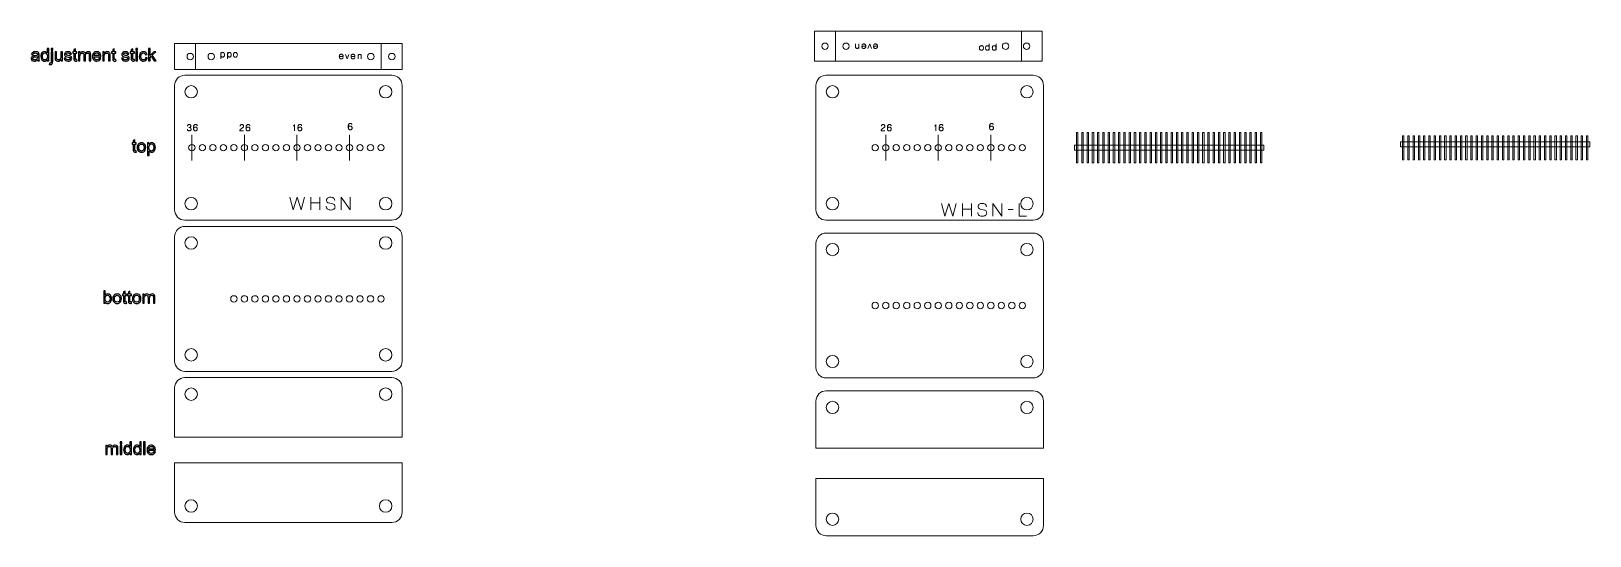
# Model space of a CAD drawing. Header units: centimetres. Extents: x -22.9 to 52.4, y -33.6 to -9.2.
import ezdxf

# ---------------------------------------------------------------- set-up
doc = ezdxf.new("R2010")
doc.units = ezdxf.units.CM
doc.header["$MEASUREMENT"] = 0
doc.layers.add('Layer 1', color=7, linetype='Continuous')

msp = doc.modelspace()

# ---------------------------------------------------------------- linework, layer by layer
at = {"layer": 'Layer 1', "color": 250, "lineweight": 20}
for centre, major_axis in [((-6.516, -10.45), (0, 0.155)), ((-5.5, -10.45), (0, 0.155)), ((-15.20001, -12.15001), (0, 0.3)), ((-5.80001, -12.15001), (0, 0.3)), ((15.79999, -12.15001), (0, 0.3)), ((25.19999, -12.15001), (0, 0.3)), ((-15.16625, -14.85), (0, 0.155)), ((-14.65825, -14.85), (0, 0.155)), ((-14.15025, -14.85), (0, 0.155)), ((-13.64225, -14.85), (0, 0.155)), ((-13.13425, -14.85), (0, 0.155)), ((-12.62625, -14.85), (0, 0.155)), ((-12.11825, -14.85), (0, 0.155)), ((-11.61025, -14.85), (0, 0.155)), ((-11.10225, -14.85), (0, 0.155)), ((-10.59425, -14.85), (0, 0.155)), ((-10.08625, -14.85), (0, 0.155)), ((-9.57825, -14.85), (0, 0.155)), ((-9.07025, -14.85), (0, 0.155)), ((-8.56225, -14.85), (0, 0.155)), ((-8.05425, -14.85), (0, 0.155)), ((-7.54625, -14.85), (0, 0.155)), ((-7.03825, -14.85), (0, 0.155)), ((-6.53025, -14.85), (0, 0.155)), ((-6.02225, -14.85), (0, 0.155)), ((17.86575, -14.85), (0, 0.155)), ((18.37375, -14.85), (0, 0.155)), ((18.88175, -14.85), (0, 0.155)), ((19.38975, -14.85), (0, 0.155)), ((19.89775, -14.85), (0, 0.155)), ((20.40575, -14.85), (0, 0.155)), ((20.91375, -14.85), (0, 0.155)), ((21.42175, -14.85), (0, 0.155)), ((21.92975, -14.85), (0, 0.155)), ((22.43775, -14.85), (0, 0.155)), ((22.94575, -14.85), (0, 0.155)), ((23.45375, -14.85), (0, 0.155)), ((23.96175, -14.85), (0, 0.155)), ((24.46975, -14.85), (0, 0.155)), ((24.97775, -14.85), (0, 0.155)), ((-15.20001, -17.55001), (0, 0.3)), ((-5.80001, -17.55001), (0, 0.3)), ((15.79999, -17.55001), (0, 0.3)), ((25.19999, -17.55001), (0, 0.3)), ((-15.20001, -19.45001), (0, 0.3)), ((-5.80001, -19.45001), (0, 0.3)), ((15.79999, -19.77001), (0, 0.3)), ((25.19999, -19.77001), (0, 0.3)), ((-13.13425, -22.15), (0, 0.155)), ((-12.62625, -22.15), (0, 0.155)), ((-12.11825, -22.15), (0, 0.155)), ((-11.61025, -22.15), (0, 0.155)), ((-11.10225, -22.15), (0, 0.155)), ((-10.59425, -22.15), (0, 0.155)), ((-10.08625, -22.15), (0, 0.155)), ((-9.57825, -22.15), (0, 0.155)), ((-9.07025, -22.15), (0, 0.155)), ((-8.56225, -22.15), (0, 0.155)), ((-8.05425, -22.15), (0, 0.155)), ((-7.54625, -22.15), (0, 0.155)), ((-7.03825, -22.15), (0, 0.155)), ((-6.53025, -22.15), (0, 0.155)), ((-6.02225, -22.15), (0, 0.155)), ((17.86575, -22.47), (0, 0.155)), ((18.37375, -22.47), (0, 0.155)), ((18.88175, -22.47), (0, 0.155)), ((19.38975, -22.47), (0, 0.155)), ((19.89775, -22.47), (0, 0.155)), ((20.40575, -22.47), (0, 0.155)), ((20.91375, -22.47), (0, 0.155)), ((21.42175, -22.47), (0, 0.155)), ((21.92975, -22.47), (0, 0.155)), ((22.43775, -22.47), (0, 0.155)), ((22.94575, -22.47), (0, 0.155)), ((23.45375, -22.47), (0, 0.155)), ((23.96175, -22.47), (0, 0.155)), ((24.46975, -22.47), (0, 0.155)), ((24.97775, -22.47), (0, 0.155)), ((-15.20001, -24.85001), (0, 0.3)), ((-5.80001, -24.85001), (0, 0.3)), ((15.79999, -25.17001), (0, 0.3)), ((25.19999, -25.17001), (0, 0.3)), ((-15.20001, -26.75001), (0, 0.3)), ((-5.80001, -26.75001), (0, 0.3)), ((15.79999, -27.39001), (0, 0.3)), ((25.19999, -27.39001), (0, 0.3)), ((-15.20001, -32.15001), (0, 0.3)), ((-5.80001, -32.15001), (0, 0.3)), ((15.79999, -32.79001), (0, 0.3)), ((25.19999, -32.79001), (0, 0.3))]:
    msp.add_ellipse(centre, major_axis=major_axis, ratio=1, dxfattribs=at)
for points, knots in [([(25.9375, -10.675), (25.9375, -10.675), (14.9375, -10.675), (14.9375, -10.675), (14.9375, -10.675), (14.9375, -10.675), (14.9375, -9.225), (14.9375, -9.225), (14.9375, -9.225), (14.9375, -9.225), (25.9375, -9.225), (25.9375, -9.225), (25.9375, -9.225), (25.9375, -9.225), (25.9375, -10.675), (25.9375, -10.675)], [0, 0, 0, 0, 0.25, 0.25, 0.25, 0.25, 0.5, 0.5, 0.5, 0.5, 0.75, 0.75, 0.75, 0.75, 1, 1, 1, 1]), ([(-16, -9.825), (-16, -9.825), (-5, -9.825), (-5, -9.825), (-5, -9.825), (-5, -9.825), (-5, -11.075), (-5, -11.075), (-5, -11.075), (-5, -11.075), (-16, -11.075), (-16, -11.075), (-16, -11.075), (-16, -11.075), (-16, -9.825), (-16, -9.825)], [0, 0, 0, 0, 0.25, 0.25, 0.25, 0.25, 0.5, 0.5, 0.5, 0.5, 0.75, 0.75, 0.75, 0.75, 1, 1, 1, 1]), ([(-15.246, -10.605), (-15.33159, -10.605), (-15.401, -10.53559), (-15.401, -10.45), (-15.401, -10.45), (-15.401, -10.36441), (-15.33159, -10.295), (-15.246, -10.295), (-15.246, -10.295), (-15.16041, -10.295), (-15.091, -10.36441), (-15.091, -10.45), (-15.091, -10.45), (-15.091, -10.53559), (-15.16041, -10.605), (-15.246, -10.605)], [0, 0, 0, 0, 0.25, 0.25, 0.25, 0.25, 0.5, 0.5, 0.5, 0.5, 0.75, 0.75, 0.75, 0.75, 1, 1, 1, 1]), ([(-14.23, -10.605), (-14.31559, -10.605), (-14.385, -10.53559), (-14.385, -10.45), (-14.385, -10.45), (-14.385, -10.36441), (-14.31559, -10.295), (-14.23, -10.295), (-14.23, -10.295), (-14.14441, -10.295), (-14.075, -10.36441), (-14.075, -10.45), (-14.075, -10.45), (-14.075, -10.53559), (-14.14441, -10.605), (-14.23, -10.605)], [0, 0, 0, 0, 0.25, 0.25, 0.25, 0.25, 0.5, 0.5, 0.5, 0.5, 0.75, 0.75, 0.75, 0.75, 1, 1, 1, 1]), ([(15.4375, -10.105), (15.35191, -10.105), (15.2825, -10.03559), (15.2825, -9.95), (15.2825, -9.95), (15.2825, -9.86441), (15.35191, -9.795), (15.4375, -9.795), (15.4375, -9.795), (15.52309, -9.795), (15.5925, -9.86441), (15.5925, -9.95), (15.5925, -9.95), (15.5925, -10.03559), (15.52309, -10.105), (15.4375, -10.105)], [0, 0, 0, 0, 0.25, 0.25, 0.25, 0.25, 0.5, 0.5, 0.5, 0.5, 0.75, 0.75, 0.75, 0.75, 1, 1, 1, 1]), ([(16.4535, -10.105), (16.36791, -10.105), (16.2985, -10.03559), (16.2985, -9.95), (16.2985, -9.95), (16.2985, -9.86441), (16.36791, -9.795), (16.4535, -9.795), (16.4535, -9.795), (16.53909, -9.795), (16.6085, -9.86441), (16.6085, -9.95), (16.6085, -9.95), (16.6085, -10.03559), (16.53909, -10.105), (16.4535, -10.105)], [0, 0, 0, 0, 0.25, 0.25, 0.25, 0.25, 0.5, 0.5, 0.5, 0.5, 0.75, 0.75, 0.75, 0.75, 1, 1, 1, 1]), ([(24.1675, -9.795), (24.25309, -9.795), (24.3225, -9.86441), (24.3225, -9.95), (24.3225, -9.95), (24.3225, -10.03559), (24.25309, -10.105), (24.1675, -10.105), (24.1675, -10.105), (24.08191, -10.105), (24.0125, -10.03559), (24.0125, -9.95), (24.0125, -9.95), (24.0125, -9.86441), (24.08191, -9.795), (24.1675, -9.795)], [0, 0, 0, 0, 0.25, 0.25, 0.25, 0.25, 0.5, 0.5, 0.5, 0.5, 0.75, 0.75, 0.75, 0.75, 1, 1, 1, 1]), ([(25.1835, -9.795), (25.26909, -9.795), (25.3385, -9.86441), (25.3385, -9.95), (25.3385, -9.95), (25.3385, -10.03559), (25.26909, -10.105), (25.1835, -10.105), (25.1835, -10.105), (25.09791, -10.105), (25.0285, -10.03559), (25.0285, -9.95), (25.0285, -9.95), (25.0285, -9.86441), (25.09791, -9.795), (25.1835, -9.795)], [0, 0, 0, 0, 0.25, 0.25, 0.25, 0.25, 0.5, 0.5, 0.5, 0.5, 0.75, 0.75, 0.75, 0.75, 1, 1, 1, 1]), ([(-16, -17.85), (-16, -17.85), (-16, -11.85), (-16, -11.85), (-16, -11.85), (-16, -11.5739), (-15.7761, -11.35), (-15.5, -11.35), (-15.5, -11.35), (-15.5, -11.35), (-5.5, -11.35), (-5.5, -11.35), (-5.5, -11.35), (-5.2239, -11.35), (-5, -11.5739), (-5, -11.85), (-5, -11.85), (-5, -11.85), (-5, -17.85), (-5, -17.85), (-5, -17.85), (-5, -18.1261), (-5.2239, -18.35), (-5.5, -18.35), (-5.5, -18.35), (-5.5, -18.35), (-15.5, -18.35), (-15.5, -18.35), (-15.5, -18.35), (-15.7761, -18.35), (-16, -18.1261), (-16, -17.85)], [0, 0, 0, 0, 0.125, 0.125, 0.125, 0.125, 0.25, 0.25, 0.25, 0.25, 0.375, 0.375, 0.375, 0.375, 0.5, 0.5, 0.5, 0.5, 0.625, 0.625, 0.625, 0.625, 0.75, 0.75, 0.75, 0.75, 0.875, 0.875, 0.875, 0.875, 1, 1, 1, 1]), ([(15, -17.85), (15, -17.85), (15, -11.85), (15, -11.85), (15, -11.85), (15, -11.5739), (15.2239, -11.35), (15.5, -11.35), (15.5, -11.35), (15.5, -11.35), (25.5, -11.35), (25.5, -11.35), (25.5, -11.35), (25.7761, -11.35), (26, -11.5739), (26, -11.85), (26, -11.85), (26, -11.85), (26, -17.85), (26, -17.85), (26, -17.85), (26, -18.1261), (25.7761, -18.35), (25.5, -18.35), (25.5, -18.35), (25.5, -18.35), (15.5, -18.35), (15.5, -18.35), (15.5, -18.35), (15.2239, -18.35), (15, -18.1261), (15, -17.85)], [0, 0, 0, 0, 0.125, 0.125, 0.125, 0.125, 0.25, 0.25, 0.25, 0.25, 0.375, 0.375, 0.375, 0.375, 0.5, 0.5, 0.5, 0.5, 0.625, 0.625, 0.625, 0.625, 0.75, 0.75, 0.75, 0.75, 0.875, 0.875, 0.875, 0.875, 1, 1, 1, 1]), ([(-16, -25.15), (-16, -25.15), (-16, -19.15), (-16, -19.15), (-16, -19.15), (-16, -18.8739), (-15.7761, -18.65), (-15.5, -18.65), (-15.5, -18.65), (-15.5, -18.65), (-5.5, -18.65), (-5.5, -18.65), (-5.5, -18.65), (-5.2239, -18.65), (-5, -18.8739), (-5, -19.15), (-5, -19.15), (-5, -19.15), (-5, -25.15), (-5, -25.15), (-5, -25.15), (-5, -25.4261), (-5.2239, -25.65), (-5.5, -25.65), (-5.5, -25.65), (-5.5, -25.65), (-15.5, -25.65), (-15.5, -25.65), (-15.5, -25.65), (-15.7761, -25.65), (-16, -25.4261), (-16, -25.15)], [0, 0, 0, 0, 0.125, 0.125, 0.125, 0.125, 0.25, 0.25, 0.25, 0.25, 0.375, 0.375, 0.375, 0.375, 0.5, 0.5, 0.5, 0.5, 0.625, 0.625, 0.625, 0.625, 0.75, 0.75, 0.75, 0.75, 0.875, 0.875, 0.875, 0.875, 1, 1, 1, 1]), ([(15, -25.47), (15, -25.47), (15, -19.47), (15, -19.47), (15, -19.47), (15, -19.1939), (15.2239, -18.97), (15.5, -18.97), (15.5, -18.97), (15.5, -18.97), (25.5, -18.97), (25.5, -18.97), (25.5, -18.97), (25.7761, -18.97), (26, -19.1939), (26, -19.47), (26, -19.47), (26, -19.47), (26, -25.47), (26, -25.47), (26, -25.47), (26, -25.7461), (25.7761, -25.97), (25.5, -25.97), (25.5, -25.97), (25.5, -25.97), (15.5, -25.97), (15.5, -25.97), (15.5, -25.97), (15.2239, -25.97), (15, -25.7461), (15, -25.47)], [0, 0, 0, 0, 0.125, 0.125, 0.125, 0.125, 0.25, 0.25, 0.25, 0.25, 0.375, 0.375, 0.375, 0.375, 0.5, 0.5, 0.5, 0.5, 0.625, 0.625, 0.625, 0.625, 0.75, 0.75, 0.75, 0.75, 0.875, 0.875, 0.875, 0.875, 1, 1, 1, 1]), ([(-16, -28.825), (-16, -28.825), (-16, -26.45), (-16, -26.45), (-16, -26.45), (-16, -26.1739), (-15.7761, -25.95), (-15.5, -25.95), (-15.5, -25.95), (-15.5, -25.95), (-5.5, -25.95), (-5.5, -25.95), (-5.5, -25.95), (-5.2239, -25.95), (-5, -26.1739), (-5, -26.45), (-5, -26.45), (-5, -26.45), (-5, -28.825), (-5, -28.825), (-5, -28.825), (-5, -28.825), (-16, -28.825), (-16, -28.825)], [0, 0, 0, 0, 0.16666667, 0.16666667, 0.16666667, 0.16666667, 0.33333333, 0.33333333, 0.33333333, 0.33333333, 0.5, 0.5, 0.5, 0.5, 0.66666667, 0.66666667, 0.66666667, 0.66666667, 0.83333333, 0.83333333, 0.83333333, 0.83333333, 1, 1, 1, 1]), ([(15, -29.35121), (15, -29.35121), (15, -27.09), (15, -27.09), (15, -27.09), (15, -26.8139), (15.2239, -26.59), (15.5, -26.59), (15.5, -26.59), (15.5, -26.59), (25.5, -26.59), (25.5, -26.59), (25.5, -26.59), (25.7761, -26.59), (26, -26.8139), (26, -27.09), (26, -27.09), (26, -27.09), (26, -29.35121), (26, -29.35121), (26, -29.35121), (26, -29.35121), (15, -29.35121), (15, -29.35121)], [0, 0, 0, 0, 0.16666667, 0.16666667, 0.16666667, 0.16666667, 0.33333333, 0.33333333, 0.33333333, 0.33333333, 0.5, 0.5, 0.5, 0.5, 0.66666667, 0.66666667, 0.66666667, 0.66666667, 0.83333333, 0.83333333, 0.83333333, 0.83333333, 1, 1, 1, 1]), ([(-16, -32.45), (-16, -32.45), (-16, -30.075), (-16, -30.075), (-16, -30.075), (-16, -30.075), (-5, -30.075), (-5, -30.075), (-5, -30.075), (-5, -30.075), (-5, -32.45), (-5, -32.45), (-5, -32.45), (-5, -32.7261), (-5.2239, -32.95), (-5.5, -32.95), (-5.5, -32.95), (-5.5, -32.95), (-15.5, -32.95), (-15.5, -32.95), (-15.5, -32.95), (-15.7761, -32.95), (-16, -32.7261), (-16, -32.45)], [0, 0, 0, 0, 0.16666667, 0.16666667, 0.16666667, 0.16666667, 0.33333333, 0.33333333, 0.33333333, 0.33333333, 0.5, 0.5, 0.5, 0.5, 0.66666667, 0.66666667, 0.66666667, 0.66666667, 0.83333333, 0.83333333, 0.83333333, 0.83333333, 1, 1, 1, 1]), ([(15, -33.09), (15, -33.09), (15, -30.82878), (15, -30.82878), (15, -30.82878), (15, -30.82878), (26, -30.82878), (26, -30.82878), (26, -30.82878), (26, -30.82878), (26, -33.09), (26, -33.09), (26, -33.09), (26, -33.3661), (25.7761, -33.59), (25.5, -33.59), (25.5, -33.59), (25.5, -33.59), (15.5, -33.59), (15.5, -33.59), (15.5, -33.59), (15.2239, -33.59), (15, -33.3661), (15, -33.09)], [0, 0, 0, 0, 0.16666667, 0.16666667, 0.16666667, 0.16666667, 0.33333333, 0.33333333, 0.33333333, 0.33333333, 0.5, 0.5, 0.5, 0.5, 0.66666667, 0.66666667, 0.66666667, 0.66666667, 0.83333333, 0.83333333, 0.83333333, 0.83333333, 1, 1, 1, 1])]:
    msp.add_open_spline(points, degree=3, knots=knots, dxfattribs=at)
at = {"layer": 'Layer 1', "color": 30, "lineweight": 20}
for points in [[(15.9455, -10.675), (15.9455, -10.675), (15.9455, -9.225), (15.9455, -9.225)], [(24.9295, -9.225), (24.9295, -9.225), (24.9295, -10.675), (24.9295, -10.675)], [(-14.992, -11.075), (-14.992, -11.075), (-14.992, -9.825), (-14.992, -9.825)], [(-6.008, -9.825), (-6.008, -9.825), (-6.008, -11.075), (-6.008, -11.075)], [(-15.16625, -14.225), (-15.16625, -14.225), (-15.16625, -15.475), (-15.16625, -15.475)], [(-12.62625, -14.225), (-12.62625, -14.225), (-12.62625, -15.475), (-12.62625, -15.475)], [(-10.08625, -14.225), (-10.08625, -14.225), (-10.08625, -15.475), (-10.08625, -15.475)], [(-7.54625, -14.225), (-7.54625, -14.225), (-7.54625, -15.475), (-7.54625, -15.475)], [(18.37375, -14.225), (18.37375, -14.225), (18.37375, -15.475), (18.37375, -15.475)], [(20.91375, -14.225), (20.91375, -14.225), (20.91375, -15.475), (20.91375, -15.475)], [(23.45375, -14.225), (23.45375, -14.225), (23.45375, -15.475), (23.45375, -15.475)]]:
    msp.add_open_spline(points, degree=3, dxfattribs=at)
at = {"layer": 'Layer 1', "color": 142}
for points, knots in [([(-22.62243, -10.6079), (-22.65009, -10.63133), (-22.67662, -10.64784), (-22.70202, -10.65757), (-22.70202, -10.65757), (-22.72756, -10.66717), (-22.75494, -10.67197), (-22.78415, -10.67197), (-22.78415, -10.67197), (-22.83241, -10.67197), (-22.86938, -10.66026), (-22.89534, -10.63669), (-22.89534, -10.63669), (-22.92117, -10.61312), (-22.93415, -10.58293), (-22.93415, -10.54638), (-22.93415, -10.54638), (-22.93415, -10.52479), (-22.92935, -10.50517), (-22.91947, -10.48739), (-22.91947, -10.48739), (-22.90974, -10.46961), (-22.8969, -10.45536), (-22.88109, -10.44464), (-22.88109, -10.44464), (-22.86515, -10.43391), (-22.84737, -10.42573), (-22.82747, -10.42022), (-22.82747, -10.42022), (-22.81293, -10.41641), (-22.79092, -10.4126), (-22.76143, -10.40908), (-22.76143, -10.40908), (-22.70131, -10.40188), (-22.65701, -10.39341), (-22.62864, -10.38339), (-22.62864, -10.38339), (-22.62836, -10.37323), (-22.62822, -10.36674), (-22.62822, -10.36406), (-22.62822, -10.36406), (-22.62822, -10.33372), (-22.63527, -10.31227), (-22.64939, -10.3), (-22.64939, -10.3), (-22.66829, -10.28306), (-22.69666, -10.27474), (-22.73405, -10.27474), (-22.73405, -10.27474), (-22.76905, -10.27474), (-22.79487, -10.28081), (-22.81166, -10.29308), (-22.81166, -10.29308), (-22.82832, -10.30536), (-22.84059, -10.32709), (-22.84864, -10.35828), (-22.84864, -10.35828), (-22.84864, -10.35828), (-22.92131, -10.34826), (-22.92131, -10.34826), (-22.92131, -10.34826), (-22.91468, -10.31721), (-22.90381, -10.29195), (-22.88871, -10.2729), (-22.88871, -10.2729), (-22.87361, -10.25371), (-22.8516, -10.2389), (-22.82295, -10.22859), (-22.82295, -10.22859), (-22.79431, -10.21829), (-22.76115, -10.21307), (-22.72333, -10.21307), (-22.72333, -10.21307), (-22.68579, -10.21307), (-22.65545, -10.21759), (-22.63203, -10.22634), (-22.63203, -10.22634), (-22.6086, -10.23523), (-22.59139, -10.24623), (-22.58024, -10.25964), (-22.58024, -10.25964), (-22.56923, -10.27305), (-22.56161, -10.28984), (-22.5571, -10.3103), (-22.5571, -10.3103), (-22.5547, -10.323), (-22.55343, -10.34586), (-22.55343, -10.37888), (-22.55343, -10.37888), (-22.55343, -10.37888), (-22.55343, -10.47808), (-22.55343, -10.47808), (-22.55343, -10.47808), (-22.55343, -10.54737), (-22.55188, -10.59111), (-22.54863, -10.60931), (-22.54863, -10.60931), (-22.54553, -10.62766), (-22.53918, -10.6453), (-22.52986, -10.66209), (-22.52986, -10.66209), (-22.52986, -10.66209), (-22.60762, -10.66209), (-22.60762, -10.66209), (-22.60762, -10.66209), (-22.61524, -10.64671), (-22.62032, -10.62865), (-22.62243, -10.6079)], [0, 0, 0, 0, 0.03703704, 0.03703704, 0.03703704, 0.03703704, 0.07407407, 0.07407407, 0.07407407, 0.07407407, 0.11111111, 0.11111111, 0.11111111, 0.11111111, 0.14814815, 0.14814815, 0.14814815, 0.14814815, 0.18518519, 0.18518519, 0.18518519, 0.18518519, 0.22222222, 0.22222222, 0.22222222, 0.22222222, 0.25925926, 0.25925926, 0.25925926, 0.25925926, 0.2962963, 0.2962963, 0.2962963, 0.2962963, 0.33333333, 0.33333333, 0.33333333, 0.33333333, 0.37037037, 0.37037037, 0.37037037, 0.37037037, 0.40740741, 0.40740741, 0.40740741, 0.40740741, 0.44444444, 0.44444444, 0.44444444, 0.44444444, 0.48148148, 0.48148148, 0.48148148, 0.48148148, 0.51851852, 0.51851852, 0.51851852, 0.51851852, 0.55555556, 0.55555556, 0.55555556, 0.55555556, 0.59259259, 0.59259259, 0.59259259, 0.59259259, 0.62962963, 0.62962963, 0.62962963, 0.62962963, 0.66666667, 0.66666667, 0.66666667, 0.66666667, 0.7037037, 0.7037037, 0.7037037, 0.7037037, 0.74074074, 0.74074074, 0.74074074, 0.74074074, 0.77777778, 0.77777778, 0.77777778, 0.77777778, 0.81481481, 0.81481481, 0.81481481, 0.81481481, 0.85185185, 0.85185185, 0.85185185, 0.85185185, 0.88888889, 0.88888889, 0.88888889, 0.88888889, 0.92592593, 0.92592593, 0.92592593, 0.92592593, 0.96296296, 0.96296296, 0.96296296, 0.96296296, 1, 1, 1, 1]), ([(-22.62864, -10.44167), (-22.65574, -10.45282), (-22.69623, -10.46213), (-22.75014, -10.4699), (-22.75014, -10.4699), (-22.78076, -10.47427), (-22.80249, -10.47921), (-22.81505, -10.48471), (-22.81505, -10.48471), (-22.82775, -10.49022), (-22.83763, -10.49826), (-22.8444, -10.50898), (-22.8444, -10.50898), (-22.85132, -10.51957), (-22.85484, -10.53128), (-22.85484, -10.54426), (-22.85484, -10.54426), (-22.85484, -10.56416), (-22.84722, -10.58067), (-22.83227, -10.59393), (-22.83227, -10.59393), (-22.81731, -10.60706), (-22.79529, -10.61369), (-22.76637, -10.61369), (-22.76637, -10.61369), (-22.73772, -10.61369), (-22.71218, -10.60748), (-22.68988, -10.59492), (-22.68988, -10.59492), (-22.66759, -10.58236), (-22.65108, -10.56515), (-22.64064, -10.54342), (-22.64064, -10.54342), (-22.63259, -10.52662), (-22.62864, -10.50179), (-22.62864, -10.46905), (-22.62864, -10.46905), (-22.62864, -10.46905), (-22.62864, -10.44167), (-22.62864, -10.44167)], [0, 0, 0, 0, 0.1, 0.1, 0.1, 0.1, 0.2, 0.2, 0.2, 0.2, 0.3, 0.3, 0.3, 0.3, 0.4, 0.4, 0.4, 0.4, 0.5, 0.5, 0.5, 0.5, 0.6, 0.6, 0.6, 0.6, 0.7, 0.7, 0.7, 0.7, 0.8, 0.8, 0.8, 0.8, 0.9, 0.9, 0.9, 0.9, 1, 1, 1, 1]), ([(-22.15324, -10.66209), (-22.15324, -10.66209), (-22.15324, -10.60663), (-22.15324, -10.60663), (-22.15324, -10.60663), (-22.18104, -10.65024), (-22.22196, -10.67197), (-22.276, -10.67197), (-22.276, -10.67197), (-22.311, -10.67197), (-22.34317, -10.66237), (-22.37252, -10.64304), (-22.37252, -10.64304), (-22.40188, -10.62385), (-22.42459, -10.5969), (-22.44082, -10.56218), (-22.44082, -10.56218), (-22.45691, -10.52761), (-22.46495, -10.48796), (-22.46495, -10.44294), (-22.46495, -10.44294), (-22.46495, -10.3992), (-22.45761, -10.35941), (-22.44308, -10.3237), (-22.44308, -10.3237), (-22.4284, -10.288), (-22.40653, -10.26063), (-22.37732, -10.24172), (-22.37732, -10.24172), (-22.34811, -10.22267), (-22.31537, -10.21307), (-22.27925, -10.21307), (-22.27925, -10.21307), (-22.25286, -10.21307), (-22.2293, -10.21872), (-22.20869, -10.22986), (-22.20869, -10.22986), (-22.18795, -10.24101), (-22.17116, -10.25555), (-22.15818, -10.27347), (-22.15818, -10.27347), (-22.15818, -10.27347), (-22.15818, -10.05602), (-22.15818, -10.05602), (-22.15818, -10.05602), (-22.15818, -10.05602), (-22.08423, -10.05602), (-22.08423, -10.05602), (-22.08423, -10.05602), (-22.08423, -10.05602), (-22.08423, -10.66209), (-22.08423, -10.66209), (-22.08423, -10.66209), (-22.08423, -10.66209), (-22.15324, -10.66209), (-22.15324, -10.66209)], [0, 0, 0, 0, 0.07142857, 0.07142857, 0.07142857, 0.07142857, 0.14285714, 0.14285714, 0.14285714, 0.14285714, 0.21428571, 0.21428571, 0.21428571, 0.21428571, 0.28571429, 0.28571429, 0.28571429, 0.28571429, 0.35714286, 0.35714286, 0.35714286, 0.35714286, 0.42857143, 0.42857143, 0.42857143, 0.42857143, 0.5, 0.5, 0.5, 0.5, 0.57142857, 0.57142857, 0.57142857, 0.57142857, 0.64285714, 0.64285714, 0.64285714, 0.64285714, 0.71428571, 0.71428571, 0.71428571, 0.71428571, 0.78571429, 0.78571429, 0.78571429, 0.78571429, 0.85714286, 0.85714286, 0.85714286, 0.85714286, 0.92857143, 0.92857143, 0.92857143, 0.92857143, 1, 1, 1, 1]), ([(-22.38847, -10.44294), (-22.38847, -10.49925), (-22.37662, -10.5413), (-22.35291, -10.5691), (-22.35291, -10.5691), (-22.3292, -10.5969), (-22.30126, -10.61087), (-22.26895, -10.61087), (-22.26895, -10.61087), (-22.23649, -10.61087), (-22.20883, -10.59746), (-22.18612, -10.57093), (-22.18612, -10.57093), (-22.1634, -10.5444), (-22.15197, -10.50376), (-22.15197, -10.44915), (-22.15197, -10.44915), (-22.15197, -10.38904), (-22.16354, -10.34501), (-22.18668, -10.31693), (-22.18668, -10.31693), (-22.20982, -10.28871), (-22.23833, -10.27474), (-22.27233, -10.27474), (-22.27233, -10.27474), (-22.30535, -10.27474), (-22.33301, -10.28829), (-22.35517, -10.31524), (-22.35517, -10.31524), (-22.37732, -10.34219), (-22.38847, -10.38481), (-22.38847, -10.44294)], [0, 0, 0, 0, 0.125, 0.125, 0.125, 0.125, 0.25, 0.25, 0.25, 0.25, 0.375, 0.375, 0.375, 0.375, 0.5, 0.5, 0.5, 0.5, 0.625, 0.625, 0.625, 0.625, 0.75, 0.75, 0.75, 0.75, 0.875, 0.875, 0.875, 0.875, 1, 1, 1, 1]), ([(-22.0618, -10.83241), (-22.0618, -10.83241), (-22.04783, -10.76919), (-22.04783, -10.76919), (-22.04783, -10.76919), (-22.03287, -10.773), (-22.02116, -10.77498), (-22.01269, -10.77498), (-22.01269, -10.77498), (-21.99745, -10.77498), (-21.98616, -10.7699), (-21.97882, -10.75988), (-21.97882, -10.75988), (-21.97134, -10.74986), (-21.96753, -10.7246), (-21.96753, -10.68439), (-21.96753, -10.68439), (-21.96753, -10.68439), (-21.96753, -10.22309), (-21.96753, -10.22309), (-21.96753, -10.22309), (-21.96753, -10.22309), (-21.89317, -10.22309), (-21.89317, -10.22309), (-21.89317, -10.22309), (-21.89317, -10.22309), (-21.89317, -10.68608), (-21.89317, -10.68608), (-21.89317, -10.68608), (-21.89317, -10.74012), (-21.90022, -10.77766), (-21.91419, -10.79897), (-21.91419, -10.79897), (-21.93211, -10.82649), (-21.96189, -10.84031), (-22.00352, -10.84031), (-22.00352, -10.84031), (-22.0237, -10.84031), (-22.04317, -10.83763), (-22.0618, -10.83241)], [0, 0, 0, 0, 0.1, 0.1, 0.1, 0.1, 0.2, 0.2, 0.2, 0.2, 0.3, 0.3, 0.3, 0.3, 0.4, 0.4, 0.4, 0.4, 0.5, 0.5, 0.5, 0.5, 0.6, 0.6, 0.6, 0.6, 0.7, 0.7, 0.7, 0.7, 0.8, 0.8, 0.8, 0.8, 0.9, 0.9, 0.9, 0.9, 1, 1, 1, 1]), ([(-21.96753, -10.14238), (-21.96753, -10.14238), (-21.96753, -10.05602), (-21.96753, -10.05602), (-21.96753, -10.05602), (-21.96753, -10.05602), (-21.89317, -10.05602), (-21.89317, -10.05602), (-21.89317, -10.05602), (-21.89317, -10.05602), (-21.89317, -10.14238), (-21.89317, -10.14238), (-21.89317, -10.14238), (-21.89317, -10.14238), (-21.96753, -10.14238), (-21.96753, -10.14238)], [0, 0, 0, 0, 0.25, 0.25, 0.25, 0.25, 0.5, 0.5, 0.5, 0.5, 0.75, 0.75, 0.75, 0.75, 1, 1, 1, 1]), ([(-21.49128, -10.66209), (-21.49128, -10.66209), (-21.49128, -10.5976), (-21.49128, -10.5976), (-21.49128, -10.5976), (-21.52557, -10.64727), (-21.572, -10.67197), (-21.6307, -10.67197), (-21.6307, -10.67197), (-21.65652, -10.67197), (-21.6808, -10.66703), (-21.70323, -10.65715), (-21.70323, -10.65715), (-21.72567, -10.64727), (-21.74232, -10.63471), (-21.75319, -10.61976), (-21.75319, -10.61976), (-21.76419, -10.60466), (-21.77181, -10.58631), (-21.77619, -10.56458), (-21.77619, -10.56458), (-21.77915, -10.54991), (-21.7807, -10.52676), (-21.7807, -10.49501), (-21.7807, -10.49501), (-21.7807, -10.49501), (-21.7807, -10.22309), (-21.7807, -10.22309), (-21.7807, -10.22309), (-21.7807, -10.22309), (-21.70634, -10.22309), (-21.70634, -10.22309), (-21.70634, -10.22309), (-21.70634, -10.22309), (-21.70634, -10.46651), (-21.70634, -10.46651), (-21.70634, -10.46651), (-21.70634, -10.50546), (-21.70479, -10.53156), (-21.70182, -10.54511), (-21.70182, -10.54511), (-21.69702, -10.56472), (-21.68715, -10.57996), (-21.67205, -10.59125), (-21.67205, -10.59125), (-21.65681, -10.6024), (-21.63804, -10.6079), (-21.61574, -10.6079), (-21.61574, -10.6079), (-21.59345, -10.6079), (-21.57256, -10.60226), (-21.55295, -10.59083), (-21.55295, -10.59083), (-21.53333, -10.5794), (-21.51951, -10.56374), (-21.51146, -10.54412), (-21.51146, -10.54412), (-21.50328, -10.52437), (-21.49919, -10.49572), (-21.49919, -10.45832), (-21.49919, -10.45832), (-21.49919, -10.45832), (-21.49919, -10.22309), (-21.49919, -10.22309), (-21.49919, -10.22309), (-21.49919, -10.22309), (-21.42482, -10.22309), (-21.42482, -10.22309), (-21.42482, -10.22309), (-21.42482, -10.22309), (-21.42482, -10.66209), (-21.42482, -10.66209), (-21.42482, -10.66209), (-21.42482, -10.66209), (-21.49128, -10.66209), (-21.49128, -10.66209)], [0, 0, 0, 0, 0.05263158, 0.05263158, 0.05263158, 0.05263158, 0.10526316, 0.10526316, 0.10526316, 0.10526316, 0.15789474, 0.15789474, 0.15789474, 0.15789474, 0.21052632, 0.21052632, 0.21052632, 0.21052632, 0.26315789, 0.26315789, 0.26315789, 0.26315789, 0.31578947, 0.31578947, 0.31578947, 0.31578947, 0.36842105, 0.36842105, 0.36842105, 0.36842105, 0.42105263, 0.42105263, 0.42105263, 0.42105263, 0.47368421, 0.47368421, 0.47368421, 0.47368421, 0.52631579, 0.52631579, 0.52631579, 0.52631579, 0.57894737, 0.57894737, 0.57894737, 0.57894737, 0.63157895, 0.63157895, 0.63157895, 0.63157895, 0.68421053, 0.68421053, 0.68421053, 0.68421053, 0.73684211, 0.73684211, 0.73684211, 0.73684211, 0.78947368, 0.78947368, 0.78947368, 0.78947368, 0.84210526, 0.84210526, 0.84210526, 0.84210526, 0.89473684, 0.89473684, 0.89473684, 0.89473684, 0.94736842, 0.94736842, 0.94736842, 0.94736842, 1, 1, 1, 1]), ([(-21.33789, -10.531), (-21.33789, -10.531), (-21.26438, -10.51943), (-21.26438, -10.51943), (-21.26438, -10.51943), (-21.26028, -10.54892), (-21.24871, -10.5715), (-21.2298, -10.5873), (-21.2298, -10.5873), (-21.21103, -10.60296), (-21.18465, -10.61087), (-21.15064, -10.61087), (-21.15064, -10.61087), (-21.11649, -10.61087), (-21.09109, -10.60381), (-21.07458, -10.58998), (-21.07458, -10.58998), (-21.05807, -10.57601), (-21.04974, -10.55964), (-21.04974, -10.54102), (-21.04974, -10.54102), (-21.04974, -10.52408), (-21.05708, -10.51096), (-21.07176, -10.50122), (-21.07176, -10.50122), (-21.08192, -10.49459), (-21.10732, -10.48626), (-21.14782, -10.4761), (-21.14782, -10.4761), (-21.20229, -10.46228), (-21.24025, -10.45042), (-21.26127, -10.44026), (-21.26127, -10.44026), (-21.2823, -10.43024), (-21.29838, -10.41627), (-21.30925, -10.39849), (-21.30925, -10.39849), (-21.32011, -10.38071), (-21.32562, -10.3611), (-21.32562, -10.33965), (-21.32562, -10.33965), (-21.32562, -10.32004), (-21.3211, -10.30197), (-21.31207, -10.28532), (-21.31207, -10.28532), (-21.30318, -10.26853), (-21.2909, -10.2547), (-21.27552, -10.24369), (-21.27552, -10.24369), (-21.26395, -10.23523), (-21.24815, -10.22789), (-21.22825, -10.22196), (-21.22825, -10.22196), (-21.20821, -10.21604), (-21.18676, -10.21307), (-21.1639, -10.21307), (-21.1639, -10.21307), (-21.12947, -10.21307), (-21.09927, -10.21815), (-21.07317, -10.22803), (-21.07317, -10.22803), (-21.04706, -10.23791), (-21.02787, -10.25131), (-21.01545, -10.26825), (-21.01545, -10.26825), (-21.00304, -10.28532), (-20.99457, -10.3079), (-20.98991, -10.33626), (-20.98991, -10.33626), (-20.98991, -10.33626), (-21.06259, -10.34628), (-21.06259, -10.34628), (-21.06259, -10.34628), (-21.06597, -10.3237), (-21.07557, -10.30607), (-21.09137, -10.29337), (-21.09137, -10.29337), (-21.10718, -10.28067), (-21.12961, -10.27432), (-21.15854, -10.27432), (-21.15854, -10.27432), (-21.19269, -10.27432), (-21.2171, -10.27996), (-21.23164, -10.29125), (-21.23164, -10.29125), (-21.24631, -10.30254), (-21.25365, -10.3158), (-21.25365, -10.3309), (-21.25365, -10.3309), (-21.25365, -10.34064), (-21.25055, -10.34925), (-21.24448, -10.35701), (-21.24448, -10.35701), (-21.23841, -10.36505), (-21.22896, -10.37154), (-21.21597, -10.3769), (-21.21597, -10.3769), (-21.20849, -10.37958), (-21.18662, -10.38593), (-21.15022, -10.39581), (-21.15022, -10.39581), (-21.09758, -10.40992), (-21.06089, -10.42135), (-21.04015, -10.43038), (-21.04015, -10.43038), (-21.01926, -10.43927), (-21.0029, -10.4524), (-20.99104, -10.46947), (-20.99104, -10.46947), (-20.97919, -10.48655), (-20.97326, -10.50771), (-20.97326, -10.53311), (-20.97326, -10.53311), (-20.97326, -10.55795), (-20.9806, -10.58123), (-20.99499, -10.60325), (-20.99499, -10.60325), (-21.00953, -10.62512), (-21.03041, -10.64205), (-21.05765, -10.65405), (-21.05765, -10.65405), (-21.08488, -10.66604), (-21.11578, -10.67197), (-21.15022, -10.67197), (-21.15022, -10.67197), (-21.20737, -10.67197), (-21.25083, -10.66011), (-21.28074, -10.63641), (-21.28074, -10.63641), (-21.31066, -10.6127), (-21.32971, -10.57756), (-21.33789, -10.531)], [0, 0, 0, 0, 0.03030303, 0.03030303, 0.03030303, 0.03030303, 0.06060606, 0.06060606, 0.06060606, 0.06060606, 0.09090909, 0.09090909, 0.09090909, 0.09090909, 0.12121212, 0.12121212, 0.12121212, 0.12121212, 0.15151515, 0.15151515, 0.15151515, 0.15151515, 0.18181818, 0.18181818, 0.18181818, 0.18181818, 0.21212121, 0.21212121, 0.21212121, 0.21212121, 0.24242424, 0.24242424, 0.24242424, 0.24242424, 0.27272727, 0.27272727, 0.27272727, 0.27272727, 0.3030303, 0.3030303, 0.3030303, 0.3030303, 0.33333333, 0.33333333, 0.33333333, 0.33333333, 0.36363636, 0.36363636, 0.36363636, 0.36363636, 0.39393939, 0.39393939, 0.39393939, 0.39393939, 0.42424242, 0.42424242, 0.42424242, 0.42424242, 0.45454545, 0.45454545, 0.45454545, 0.45454545, 0.48484848, 0.48484848, 0.48484848, 0.48484848, 0.51515152, 0.51515152, 0.51515152, 0.51515152, 0.54545455, 0.54545455, 0.54545455, 0.54545455, 0.57575758, 0.57575758, 0.57575758, 0.57575758, 0.60606061, 0.60606061, 0.60606061, 0.60606061, 0.63636364, 0.63636364, 0.63636364, 0.63636364, 0.66666667, 0.66666667, 0.66666667, 0.66666667, 0.6969697, 0.6969697, 0.6969697, 0.6969697, 0.72727273, 0.72727273, 0.72727273, 0.72727273, 0.75757576, 0.75757576, 0.75757576, 0.75757576, 0.78787879, 0.78787879, 0.78787879, 0.78787879, 0.81818182, 0.81818182, 0.81818182, 0.81818182, 0.84848485, 0.84848485, 0.84848485, 0.84848485, 0.87878788, 0.87878788, 0.87878788, 0.87878788, 0.90909091, 0.90909091, 0.90909091, 0.90909091, 0.93939394, 0.93939394, 0.93939394, 0.93939394, 0.96969697, 0.96969697, 0.96969697, 0.96969697, 1, 1, 1, 1]), ([(-20.72236, -10.59549), (-20.72236, -10.59549), (-20.71164, -10.66124), (-20.71164, -10.66124), (-20.71164, -10.66124), (-20.73252, -10.66562), (-20.75129, -10.66788), (-20.7678, -10.66788), (-20.7678, -10.66788), (-20.79489, -10.66788), (-20.81578, -10.66364), (-20.83073, -10.65503), (-20.83073, -10.65503), (-20.84555, -10.64657), (-20.85599, -10.63528), (-20.86206, -10.62131), (-20.86206, -10.62131), (-20.86813, -10.60748), (-20.87123, -10.57813), (-20.87123, -10.53354), (-20.87123, -10.53354), (-20.87123, -10.53354), (-20.87123, -10.28095), (-20.87123, -10.28095), (-20.87123, -10.28095), (-20.87123, -10.28095), (-20.92584, -10.28095), (-20.92584, -10.28095), (-20.92584, -10.28095), (-20.92584, -10.28095), (-20.92584, -10.22309), (-20.92584, -10.22309), (-20.92584, -10.22309), (-20.92584, -10.22309), (-20.87123, -10.22309), (-20.87123, -10.22309), (-20.87123, -10.22309), (-20.87123, -10.22309), (-20.87123, -10.11429), (-20.87123, -10.11429), (-20.87123, -10.11429), (-20.87123, -10.11429), (-20.79715, -10.0697), (-20.79715, -10.0697), (-20.79715, -10.0697), (-20.79715, -10.0697), (-20.79715, -10.22309), (-20.79715, -10.22309), (-20.79715, -10.22309), (-20.79715, -10.22309), (-20.72236, -10.22309), (-20.72236, -10.22309), (-20.72236, -10.22309), (-20.72236, -10.22309), (-20.72236, -10.28095), (-20.72236, -10.28095), (-20.72236, -10.28095), (-20.72236, -10.28095), (-20.79715, -10.28095), (-20.79715, -10.28095), (-20.79715, -10.28095), (-20.79715, -10.28095), (-20.79715, -10.53763), (-20.79715, -10.53763), (-20.79715, -10.53763), (-20.79715, -10.55894), (-20.79588, -10.57248), (-20.79334, -10.57855), (-20.79334, -10.57855), (-20.79066, -10.58462), (-20.78642, -10.58942), (-20.7805, -10.59309), (-20.7805, -10.59309), (-20.77457, -10.59661), (-20.7661, -10.59845), (-20.7551, -10.59845), (-20.7551, -10.59845), (-20.74677, -10.59845), (-20.73591, -10.59746), (-20.72236, -10.59549)], [0, 0, 0, 0, 0.05, 0.05, 0.05, 0.05, 0.1, 0.1, 0.1, 0.1, 0.15, 0.15, 0.15, 0.15, 0.2, 0.2, 0.2, 0.2, 0.25, 0.25, 0.25, 0.25, 0.3, 0.3, 0.3, 0.3, 0.35, 0.35, 0.35, 0.35, 0.4, 0.4, 0.4, 0.4, 0.45, 0.45, 0.45, 0.45, 0.5, 0.5, 0.5, 0.5, 0.55, 0.55, 0.55, 0.55, 0.6, 0.6, 0.6, 0.6, 0.65, 0.65, 0.65, 0.65, 0.7, 0.7, 0.7, 0.7, 0.75, 0.75, 0.75, 0.75, 0.8, 0.8, 0.8, 0.8, 0.85, 0.85, 0.85, 0.85, 0.9, 0.9, 0.9, 0.9, 0.95, 0.95, 0.95, 0.95, 1, 1, 1, 1]), ([(-20.64955, -10.66209), (-20.64955, -10.66209), (-20.64955, -10.22309), (-20.64955, -10.22309), (-20.64955, -10.22309), (-20.64955, -10.22309), (-20.58309, -10.22309), (-20.58309, -10.22309), (-20.58309, -10.22309), (-20.58309, -10.22309), (-20.58309, -10.28462), (-20.58309, -10.28462), (-20.58309, -10.28462), (-20.56926, -10.26317), (-20.55091, -10.24581), (-20.52805, -10.23283), (-20.52805, -10.23283), (-20.50519, -10.2197), (-20.47909, -10.21307), (-20.44988, -10.21307), (-20.44988, -10.21307), (-20.41742, -10.21307), (-20.39075, -10.21985), (-20.37001, -10.23339), (-20.37001, -10.23339), (-20.34912, -10.24694), (-20.33445, -10.26571), (-20.32598, -10.28998), (-20.32598, -10.28998), (-20.29113, -10.23875), (-20.24597, -10.21307), (-20.19037, -10.21307), (-20.19037, -10.21307), (-20.14677, -10.21307), (-20.11333, -10.22521), (-20.0899, -10.24934), (-20.0899, -10.24934), (-20.06648, -10.27347), (-20.05476, -10.31058), (-20.05476, -10.36068), (-20.05476, -10.36068), (-20.05476, -10.36068), (-20.05476, -10.66209), (-20.05476, -10.66209), (-20.05476, -10.66209), (-20.05476, -10.66209), (-20.12871, -10.66209), (-20.12871, -10.66209), (-20.12871, -10.66209), (-20.12871, -10.66209), (-20.12871, -10.38551), (-20.12871, -10.38551), (-20.12871, -10.38551), (-20.12871, -10.35574), (-20.13111, -10.33429), (-20.1359, -10.32116), (-20.1359, -10.32116), (-20.14084, -10.30818), (-20.14959, -10.2976), (-20.16215, -10.28956), (-20.16215, -10.28956), (-20.17485, -10.28165), (-20.18981, -10.27756), (-20.20688, -10.27756), (-20.20688, -10.27756), (-20.23779, -10.27756), (-20.26333, -10.28786), (-20.28379, -10.30846), (-20.28379, -10.30846), (-20.30411, -10.32893), (-20.31441, -10.3618), (-20.31441, -10.40696), (-20.31441, -10.40696), (-20.31441, -10.40696), (-20.31441, -10.66209), (-20.31441, -10.66209), (-20.31441, -10.66209), (-20.31441, -10.66209), (-20.38878, -10.66209), (-20.38878, -10.66209), (-20.38878, -10.66209), (-20.38878, -10.66209), (-20.38878, -10.3769), (-20.38878, -10.3769), (-20.38878, -10.3769), (-20.38878, -10.34374), (-20.39484, -10.31891), (-20.40698, -10.3024), (-20.40698, -10.3024), (-20.41911, -10.28589), (-20.43887, -10.27756), (-20.46653, -10.27756), (-20.46653, -10.27756), (-20.48741, -10.27756), (-20.50674, -10.28306), (-20.52452, -10.29421), (-20.52452, -10.29421), (-20.5423, -10.30522), (-20.55529, -10.32131), (-20.56319, -10.34247), (-20.56319, -10.34247), (-20.57123, -10.36378), (-20.57518, -10.3944), (-20.57518, -10.43434), (-20.57518, -10.43434), (-20.57518, -10.43434), (-20.57518, -10.66209), (-20.57518, -10.66209), (-20.57518, -10.66209), (-20.57518, -10.66209), (-20.64955, -10.66209), (-20.64955, -10.66209)], [0, 0, 0, 0, 0.03571429, 0.03571429, 0.03571429, 0.03571429, 0.07142857, 0.07142857, 0.07142857, 0.07142857, 0.10714286, 0.10714286, 0.10714286, 0.10714286, 0.14285714, 0.14285714, 0.14285714, 0.14285714, 0.17857143, 0.17857143, 0.17857143, 0.17857143, 0.21428571, 0.21428571, 0.21428571, 0.21428571, 0.25, 0.25, 0.25, 0.25, 0.28571429, 0.28571429, 0.28571429, 0.28571429, 0.32142857, 0.32142857, 0.32142857, 0.32142857, 0.35714286, 0.35714286, 0.35714286, 0.35714286, 0.39285714, 0.39285714, 0.39285714, 0.39285714, 0.42857143, 0.42857143, 0.42857143, 0.42857143, 0.46428571, 0.46428571, 0.46428571, 0.46428571, 0.5, 0.5, 0.5, 0.5, 0.53571429, 0.53571429, 0.53571429, 0.53571429, 0.57142857, 0.57142857, 0.57142857, 0.57142857, 0.60714286, 0.60714286, 0.60714286, 0.60714286, 0.64285714, 0.64285714, 0.64285714, 0.64285714, 0.67857143, 0.67857143, 0.67857143, 0.67857143, 0.71428571, 0.71428571, 0.71428571, 0.71428571, 0.75, 0.75, 0.75, 0.75, 0.78571429, 0.78571429, 0.78571429, 0.78571429, 0.82142857, 0.82142857, 0.82142857, 0.82142857, 0.85714286, 0.85714286, 0.85714286, 0.85714286, 0.89285714, 0.89285714, 0.89285714, 0.89285714, 0.92857143, 0.92857143, 0.92857143, 0.92857143, 0.96428571, 0.96428571, 0.96428571, 0.96428571, 1, 1, 1, 1]), ([(-19.64384, -10.5207), (-19.64384, -10.5207), (-19.56694, -10.53015), (-19.56694, -10.53015), (-19.56694, -10.53015), (-19.57907, -10.57517), (-19.60151, -10.61002), (-19.63425, -10.63486), (-19.63425, -10.63486), (-19.66713, -10.65955), (-19.70904, -10.67197), (-19.75998, -10.67197), (-19.75998, -10.67197), (-19.82418, -10.67197), (-19.87513, -10.65221), (-19.91266, -10.6127), (-19.91266, -10.6127), (-19.95034, -10.57319), (-19.96911, -10.51773), (-19.96911, -10.44633), (-19.96911, -10.44633), (-19.96911, -10.37239), (-19.95006, -10.3151), (-19.9121, -10.27432), (-19.9121, -10.27432), (-19.874, -10.23353), (-19.82475, -10.21307), (-19.76407, -10.21307), (-19.76407, -10.21307), (-19.70537, -10.21307), (-19.65739, -10.23311), (-19.62028, -10.27305), (-19.62028, -10.27305), (-19.58302, -10.31298), (-19.5644, -10.36928), (-19.5644, -10.44167), (-19.5644, -10.44167), (-19.5644, -10.44619), (-19.56454, -10.45282), (-19.56482, -10.46157), (-19.56482, -10.46157), (-19.56482, -10.46157), (-19.8922, -10.46157), (-19.8922, -10.46157), (-19.8922, -10.46157), (-19.88952, -10.50983), (-19.87583, -10.5468), (-19.85128, -10.57234), (-19.85128, -10.57234), (-19.82672, -10.59803), (-19.79624, -10.61087), (-19.75955, -10.61087), (-19.75955, -10.61087), (-19.73232, -10.61087), (-19.70904, -10.60367), (-19.6897, -10.58928), (-19.6897, -10.58928), (-19.67037, -10.57502), (-19.65513, -10.55216), (-19.64384, -10.5207)], [0, 0, 0, 0, 0.06666667, 0.06666667, 0.06666667, 0.06666667, 0.13333333, 0.13333333, 0.13333333, 0.13333333, 0.2, 0.2, 0.2, 0.2, 0.26666667, 0.26666667, 0.26666667, 0.26666667, 0.33333333, 0.33333333, 0.33333333, 0.33333333, 0.4, 0.4, 0.4, 0.4, 0.46666667, 0.46666667, 0.46666667, 0.46666667, 0.53333333, 0.53333333, 0.53333333, 0.53333333, 0.6, 0.6, 0.6, 0.6, 0.66666667, 0.66666667, 0.66666667, 0.66666667, 0.73333333, 0.73333333, 0.73333333, 0.73333333, 0.8, 0.8, 0.8, 0.8, 0.86666667, 0.86666667, 0.86666667, 0.86666667, 0.93333333, 0.93333333, 0.93333333, 0.93333333, 1, 1, 1, 1]), ([(-19.88811, -10.40033), (-19.88811, -10.40033), (-19.643, -10.40033), (-19.643, -10.40033), (-19.643, -10.40033), (-19.64624, -10.3635), (-19.6557, -10.3357), (-19.67108, -10.31735), (-19.67108, -10.31735), (-19.69478, -10.28871), (-19.72555, -10.27432), (-19.76322, -10.27432), (-19.76322, -10.27432), (-19.79737, -10.27432), (-19.82616, -10.28575), (-19.84944, -10.30861), (-19.84944, -10.30861), (-19.87273, -10.33147), (-19.88557, -10.36209), (-19.88811, -10.40033)], [0, 0, 0, 0, 0.2, 0.2, 0.2, 0.2, 0.4, 0.4, 0.4, 0.4, 0.6, 0.6, 0.6, 0.6, 0.8, 0.8, 0.8, 0.8, 1, 1, 1, 1]), ([(-19.47338, -10.66209), (-19.47338, -10.66209), (-19.47338, -10.22309), (-19.47338, -10.22309), (-19.47338, -10.22309), (-19.47338, -10.22309), (-19.40649, -10.22309), (-19.40649, -10.22309), (-19.40649, -10.22309), (-19.40649, -10.22309), (-19.40649, -10.28546), (-19.40649, -10.28546), (-19.40649, -10.28546), (-19.37418, -10.2372), (-19.32761, -10.21307), (-19.26679, -10.21307), (-19.26679, -10.21307), (-19.24026, -10.21307), (-19.21599, -10.21787), (-19.19384, -10.22732), (-19.19384, -10.22732), (-19.17154, -10.23692), (-19.15503, -10.24934), (-19.14403, -10.26486), (-19.14403, -10.26486), (-19.13288, -10.28024), (-19.12526, -10.29859), (-19.12074, -10.31975), (-19.12074, -10.31975), (-19.11806, -10.33358), (-19.11665, -10.35771), (-19.11665, -10.39214), (-19.11665, -10.39214), (-19.11665, -10.39214), (-19.11665, -10.66209), (-19.11665, -10.66209), (-19.11665, -10.66209), (-19.11665, -10.66209), (-19.19116, -10.66209), (-19.19116, -10.66209), (-19.19116, -10.66209), (-19.19116, -10.66209), (-19.19116, -10.39497), (-19.19116, -10.39497), (-19.19116, -10.39497), (-19.19116, -10.36477), (-19.19398, -10.34205), (-19.19976, -10.32695), (-19.19976, -10.32695), (-19.20555, -10.31199), (-19.21585, -10.3), (-19.23053, -10.29111), (-19.23053, -10.29111), (-19.24534, -10.28208), (-19.26256, -10.27756), (-19.28246, -10.27756), (-19.28246, -10.27756), (-19.31421, -10.27756), (-19.34144, -10.28772), (-19.36458, -10.30776), (-19.36458, -10.30776), (-19.38758, -10.32794), (-19.39901, -10.36604), (-19.39901, -10.42234), (-19.39901, -10.42234), (-19.39901, -10.42234), (-19.39901, -10.66209), (-19.39901, -10.66209), (-19.39901, -10.66209), (-19.39901, -10.66209), (-19.47338, -10.66209), (-19.47338, -10.66209)], [0, 0, 0, 0, 0.05555556, 0.05555556, 0.05555556, 0.05555556, 0.11111111, 0.11111111, 0.11111111, 0.11111111, 0.16666667, 0.16666667, 0.16666667, 0.16666667, 0.22222222, 0.22222222, 0.22222222, 0.22222222, 0.27777778, 0.27777778, 0.27777778, 0.27777778, 0.33333333, 0.33333333, 0.33333333, 0.33333333, 0.38888889, 0.38888889, 0.38888889, 0.38888889, 0.44444444, 0.44444444, 0.44444444, 0.44444444, 0.5, 0.5, 0.5, 0.5, 0.55555556, 0.55555556, 0.55555556, 0.55555556, 0.61111111, 0.61111111, 0.61111111, 0.61111111, 0.66666667, 0.66666667, 0.66666667, 0.66666667, 0.72222222, 0.72222222, 0.72222222, 0.72222222, 0.77777778, 0.77777778, 0.77777778, 0.77777778, 0.83333333, 0.83333333, 0.83333333, 0.83333333, 0.88888889, 0.88888889, 0.88888889, 0.88888889, 0.94444444, 0.94444444, 0.94444444, 0.94444444, 1, 1, 1, 1]), ([(-18.84007, -10.59549), (-18.84007, -10.59549), (-18.82935, -10.66124), (-18.82935, -10.66124), (-18.82935, -10.66124), (-18.85023, -10.66562), (-18.869, -10.66788), (-18.88551, -10.66788), (-18.88551, -10.66788), (-18.9126, -10.66788), (-18.93349, -10.66364), (-18.94844, -10.65503), (-18.94844, -10.65503), (-18.96326, -10.64657), (-18.9737, -10.63528), (-18.97977, -10.62131), (-18.97977, -10.62131), (-18.98584, -10.60748), (-18.98894, -10.57813), (-18.98894, -10.53354), (-18.98894, -10.53354), (-18.98894, -10.53354), (-18.98894, -10.28095), (-18.98894, -10.28095), (-18.98894, -10.28095), (-18.98894, -10.28095), (-19.04355, -10.28095), (-19.04355, -10.28095), (-19.04355, -10.28095), (-19.04355, -10.28095), (-19.04355, -10.22309), (-19.04355, -10.22309), (-19.04355, -10.22309), (-19.04355, -10.22309), (-18.98894, -10.22309), (-18.98894, -10.22309), (-18.98894, -10.22309), (-18.98894, -10.22309), (-18.98894, -10.11429), (-18.98894, -10.11429), (-18.98894, -10.11429), (-18.98894, -10.11429), (-18.91486, -10.0697), (-18.91486, -10.0697), (-18.91486, -10.0697), (-18.91486, -10.0697), (-18.91486, -10.22309), (-18.91486, -10.22309), (-18.91486, -10.22309), (-18.91486, -10.22309), (-18.84007, -10.22309), (-18.84007, -10.22309), (-18.84007, -10.22309), (-18.84007, -10.22309), (-18.84007, -10.28095), (-18.84007, -10.28095), (-18.84007, -10.28095), (-18.84007, -10.28095), (-18.91486, -10.28095), (-18.91486, -10.28095), (-18.91486, -10.28095), (-18.91486, -10.28095), (-18.91486, -10.53763), (-18.91486, -10.53763), (-18.91486, -10.53763), (-18.91486, -10.55894), (-18.91359, -10.57248), (-18.91105, -10.57855), (-18.91105, -10.57855), (-18.90837, -10.58462), (-18.90413, -10.58942), (-18.89821, -10.59309), (-18.89821, -10.59309), (-18.89228, -10.59661), (-18.88381, -10.59845), (-18.87281, -10.59845), (-18.87281, -10.59845), (-18.86448, -10.59845), (-18.85362, -10.59746), (-18.84007, -10.59549)], [0, 0, 0, 0, 0.05, 0.05, 0.05, 0.05, 0.1, 0.1, 0.1, 0.1, 0.15, 0.15, 0.15, 0.15, 0.2, 0.2, 0.2, 0.2, 0.25, 0.25, 0.25, 0.25, 0.3, 0.3, 0.3, 0.3, 0.35, 0.35, 0.35, 0.35, 0.4, 0.4, 0.4, 0.4, 0.45, 0.45, 0.45, 0.45, 0.5, 0.5, 0.5, 0.5, 0.55, 0.55, 0.55, 0.55, 0.6, 0.6, 0.6, 0.6, 0.65, 0.65, 0.65, 0.65, 0.7, 0.7, 0.7, 0.7, 0.75, 0.75, 0.75, 0.75, 0.8, 0.8, 0.8, 0.8, 0.85, 0.85, 0.85, 0.85, 0.9, 0.9, 0.9, 0.9, 0.95, 0.95, 0.95, 0.95, 1, 1, 1, 1]), ([(-18.5618, -10.531), (-18.5618, -10.531), (-18.48829, -10.51943), (-18.48829, -10.51943), (-18.48829, -10.51943), (-18.48419, -10.54892), (-18.47262, -10.5715), (-18.45371, -10.5873), (-18.45371, -10.5873), (-18.43494, -10.60296), (-18.40856, -10.61087), (-18.37455, -10.61087), (-18.37455, -10.61087), (-18.3404, -10.61087), (-18.315, -10.60381), (-18.29849, -10.58998), (-18.29849, -10.58998), (-18.28198, -10.57601), (-18.27365, -10.55964), (-18.27365, -10.54102), (-18.27365, -10.54102), (-18.27365, -10.52408), (-18.28099, -10.51096), (-18.29567, -10.50122), (-18.29567, -10.50122), (-18.30583, -10.49459), (-18.33123, -10.48626), (-18.37173, -10.4761), (-18.37173, -10.4761), (-18.4262, -10.46228), (-18.46416, -10.45042), (-18.48518, -10.44026), (-18.48518, -10.44026), (-18.50621, -10.43024), (-18.52229, -10.41627), (-18.53316, -10.39849), (-18.53316, -10.39849), (-18.54402, -10.38071), (-18.54953, -10.3611), (-18.54953, -10.33965), (-18.54953, -10.33965), (-18.54953, -10.32004), (-18.54501, -10.30197), (-18.53598, -10.28532), (-18.53598, -10.28532), (-18.52709, -10.26853), (-18.51481, -10.2547), (-18.49943, -10.24369), (-18.49943, -10.24369), (-18.48786, -10.23523), (-18.47206, -10.22789), (-18.45216, -10.22196), (-18.45216, -10.22196), (-18.43212, -10.21604), (-18.41067, -10.21307), (-18.38781, -10.21307), (-18.38781, -10.21307), (-18.35338, -10.21307), (-18.32318, -10.21815), (-18.29708, -10.22803), (-18.29708, -10.22803), (-18.27097, -10.23791), (-18.25178, -10.25131), (-18.23936, -10.26825), (-18.23936, -10.26825), (-18.22695, -10.28532), (-18.21848, -10.3079), (-18.21382, -10.33626), (-18.21382, -10.33626), (-18.21382, -10.33626), (-18.2865, -10.34628), (-18.2865, -10.34628), (-18.2865, -10.34628), (-18.28988, -10.3237), (-18.29948, -10.30607), (-18.31528, -10.29337), (-18.31528, -10.29337), (-18.33109, -10.28067), (-18.35352, -10.27432), (-18.38245, -10.27432), (-18.38245, -10.27432), (-18.4166, -10.27432), (-18.44101, -10.27996), (-18.45555, -10.29125), (-18.45555, -10.29125), (-18.47022, -10.30254), (-18.47756, -10.3158), (-18.47756, -10.3309), (-18.47756, -10.3309), (-18.47756, -10.34064), (-18.47446, -10.34925), (-18.46839, -10.35701), (-18.46839, -10.35701), (-18.46232, -10.36505), (-18.45287, -10.37154), (-18.43988, -10.3769), (-18.43988, -10.3769), (-18.4324, -10.37958), (-18.41053, -10.38593), (-18.37413, -10.39581), (-18.37413, -10.39581), (-18.32149, -10.40992), (-18.2848, -10.42135), (-18.26406, -10.43038), (-18.26406, -10.43038), (-18.24317, -10.43927), (-18.22681, -10.4524), (-18.21495, -10.46947), (-18.21495, -10.46947), (-18.2031, -10.48655), (-18.19717, -10.50771), (-18.19717, -10.53311), (-18.19717, -10.53311), (-18.19717, -10.55795), (-18.20451, -10.58123), (-18.2189, -10.60325), (-18.2189, -10.60325), (-18.23344, -10.62512), (-18.25432, -10.64205), (-18.28156, -10.65405), (-18.28156, -10.65405), (-18.30879, -10.66604), (-18.33969, -10.67197), (-18.37413, -10.67197), (-18.37413, -10.67197), (-18.43128, -10.67197), (-18.47474, -10.66011), (-18.50465, -10.63641), (-18.50465, -10.63641), (-18.53457, -10.6127), (-18.55362, -10.57756), (-18.5618, -10.531)], [0, 0, 0, 0, 0.03030303, 0.03030303, 0.03030303, 0.03030303, 0.06060606, 0.06060606, 0.06060606, 0.06060606, 0.09090909, 0.09090909, 0.09090909, 0.09090909, 0.12121212, 0.12121212, 0.12121212, 0.12121212, 0.15151515, 0.15151515, 0.15151515, 0.15151515, 0.18181818, 0.18181818, 0.18181818, 0.18181818, 0.21212121, 0.21212121, 0.21212121, 0.21212121, 0.24242424, 0.24242424, 0.24242424, 0.24242424, 0.27272727, 0.27272727, 0.27272727, 0.27272727, 0.3030303, 0.3030303, 0.3030303, 0.3030303, 0.33333333, 0.33333333, 0.33333333, 0.33333333, 0.36363636, 0.36363636, 0.36363636, 0.36363636, 0.39393939, 0.39393939, 0.39393939, 0.39393939, 0.42424242, 0.42424242, 0.42424242, 0.42424242, 0.45454545, 0.45454545, 0.45454545, 0.45454545, 0.48484848, 0.48484848, 0.48484848, 0.48484848, 0.51515152, 0.51515152, 0.51515152, 0.51515152, 0.54545455, 0.54545455, 0.54545455, 0.54545455, 0.57575758, 0.57575758, 0.57575758, 0.57575758, 0.60606061, 0.60606061, 0.60606061, 0.60606061, 0.63636364, 0.63636364, 0.63636364, 0.63636364, 0.66666667, 0.66666667, 0.66666667, 0.66666667, 0.6969697, 0.6969697, 0.6969697, 0.6969697, 0.72727273, 0.72727273, 0.72727273, 0.72727273, 0.75757576, 0.75757576, 0.75757576, 0.75757576, 0.78787879, 0.78787879, 0.78787879, 0.78787879, 0.81818182, 0.81818182, 0.81818182, 0.81818182, 0.84848485, 0.84848485, 0.84848485, 0.84848485, 0.87878788, 0.87878788, 0.87878788, 0.87878788, 0.90909091, 0.90909091, 0.90909091, 0.90909091, 0.93939394, 0.93939394, 0.93939394, 0.93939394, 0.96969697, 0.96969697, 0.96969697, 0.96969697, 1, 1, 1, 1]), ([(-17.94627, -10.59549), (-17.94627, -10.59549), (-17.93555, -10.66124), (-17.93555, -10.66124), (-17.93555, -10.66124), (-17.95643, -10.66562), (-17.9752, -10.66788), (-17.99171, -10.66788), (-17.99171, -10.66788), (-18.0188, -10.66788), (-18.03969, -10.66364), (-18.05464, -10.65503), (-18.05464, -10.65503), (-18.06946, -10.64657), (-18.0799, -10.63528), (-18.08597, -10.62131), (-18.08597, -10.62131), (-18.09204, -10.60748), (-18.09514, -10.57813), (-18.09514, -10.53354), (-18.09514, -10.53354), (-18.09514, -10.53354), (-18.09514, -10.28095), (-18.09514, -10.28095), (-18.09514, -10.28095), (-18.09514, -10.28095), (-18.14975, -10.28095), (-18.14975, -10.28095), (-18.14975, -10.28095), (-18.14975, -10.28095), (-18.14975, -10.22309), (-18.14975, -10.22309), (-18.14975, -10.22309), (-18.14975, -10.22309), (-18.09514, -10.22309), (-18.09514, -10.22309), (-18.09514, -10.22309), (-18.09514, -10.22309), (-18.09514, -10.11429), (-18.09514, -10.11429), (-18.09514, -10.11429), (-18.09514, -10.11429), (-18.02106, -10.0697), (-18.02106, -10.0697), (-18.02106, -10.0697), (-18.02106, -10.0697), (-18.02106, -10.22309), (-18.02106, -10.22309), (-18.02106, -10.22309), (-18.02106, -10.22309), (-17.94627, -10.22309), (-17.94627, -10.22309), (-17.94627, -10.22309), (-17.94627, -10.22309), (-17.94627, -10.28095), (-17.94627, -10.28095), (-17.94627, -10.28095), (-17.94627, -10.28095), (-18.02106, -10.28095), (-18.02106, -10.28095), (-18.02106, -10.28095), (-18.02106, -10.28095), (-18.02106, -10.53763), (-18.02106, -10.53763), (-18.02106, -10.53763), (-18.02106, -10.55894), (-18.01979, -10.57248), (-18.01725, -10.57855), (-18.01725, -10.57855), (-18.01457, -10.58462), (-18.01033, -10.58942), (-18.00441, -10.59309), (-18.00441, -10.59309), (-17.99848, -10.59661), (-17.99001, -10.59845), (-17.97901, -10.59845), (-17.97901, -10.59845), (-17.97068, -10.59845), (-17.95982, -10.59746), (-17.94627, -10.59549)], [0, 0, 0, 0, 0.05, 0.05, 0.05, 0.05, 0.1, 0.1, 0.1, 0.1, 0.15, 0.15, 0.15, 0.15, 0.2, 0.2, 0.2, 0.2, 0.25, 0.25, 0.25, 0.25, 0.3, 0.3, 0.3, 0.3, 0.35, 0.35, 0.35, 0.35, 0.4, 0.4, 0.4, 0.4, 0.45, 0.45, 0.45, 0.45, 0.5, 0.5, 0.5, 0.5, 0.55, 0.55, 0.55, 0.55, 0.6, 0.6, 0.6, 0.6, 0.65, 0.65, 0.65, 0.65, 0.7, 0.7, 0.7, 0.7, 0.75, 0.75, 0.75, 0.75, 0.8, 0.8, 0.8, 0.8, 0.85, 0.85, 0.85, 0.85, 0.9, 0.9, 0.9, 0.9, 0.95, 0.95, 0.95, 0.95, 1, 1, 1, 1]), ([(-17.87318, -10.14167), (-17.87318, -10.14167), (-17.87318, -10.05602), (-17.87318, -10.05602), (-17.87318, -10.05602), (-17.87318, -10.05602), (-17.79867, -10.05602), (-17.79867, -10.05602), (-17.79867, -10.05602), (-17.79867, -10.05602), (-17.79867, -10.14167), (-17.79867, -10.14167), (-17.79867, -10.14167), (-17.79867, -10.14167), (-17.87318, -10.14167), (-17.87318, -10.14167)], [0, 0, 0, 0, 0.25, 0.25, 0.25, 0.25, 0.5, 0.5, 0.5, 0.5, 0.75, 0.75, 0.75, 0.75, 1, 1, 1, 1]), ([(-17.87318, -10.66209), (-17.87318, -10.66209), (-17.87318, -10.22309), (-17.87318, -10.22309), (-17.87318, -10.22309), (-17.87318, -10.22309), (-17.79867, -10.22309), (-17.79867, -10.22309), (-17.79867, -10.22309), (-17.79867, -10.22309), (-17.79867, -10.66209), (-17.79867, -10.66209), (-17.79867, -10.66209), (-17.79867, -10.66209), (-17.87318, -10.66209), (-17.87318, -10.66209)], [0, 0, 0, 0, 0.25, 0.25, 0.25, 0.25, 0.5, 0.5, 0.5, 0.5, 0.75, 0.75, 0.75, 0.75, 1, 1, 1, 1]), ([(-17.3989, -10.50122), (-17.3989, -10.50122), (-17.32581, -10.51082), (-17.32581, -10.51082), (-17.32581, -10.51082), (-17.33371, -10.5612), (-17.35417, -10.60071), (-17.38719, -10.62921), (-17.38719, -10.62921), (-17.42007, -10.65772), (-17.46057, -10.67197), (-17.50855, -10.67197), (-17.50855, -10.67197), (-17.56852, -10.67197), (-17.61692, -10.65235), (-17.65333, -10.61312), (-17.65333, -10.61312), (-17.68988, -10.5739), (-17.70822, -10.51759), (-17.70822, -10.44421), (-17.70822, -10.44421), (-17.70822, -10.3968), (-17.70032, -10.35531), (-17.68465, -10.31975), (-17.68465, -10.31975), (-17.66885, -10.28419), (-17.645, -10.25752), (-17.61283, -10.23974), (-17.61283, -10.23974), (-17.5808, -10.22196), (-17.5458, -10.21307), (-17.50812, -10.21307), (-17.50812, -10.21307), (-17.46043, -10.21307), (-17.42134, -10.22521), (-17.39114, -10.24934), (-17.39114, -10.24934), (-17.3608, -10.27347), (-17.34133, -10.30762), (-17.33272, -10.35207), (-17.33272, -10.35207), (-17.33272, -10.35207), (-17.40511, -10.36322), (-17.40511, -10.36322), (-17.40511, -10.36322), (-17.41203, -10.33372), (-17.42416, -10.31157), (-17.44166, -10.29661), (-17.44166, -10.29661), (-17.45916, -10.28179), (-17.48032, -10.27432), (-17.50516, -10.27432), (-17.50516, -10.27432), (-17.5427, -10.27432), (-17.57318, -10.28772), (-17.5966, -10.31467), (-17.5966, -10.31467), (-17.62003, -10.34148), (-17.63174, -10.38396), (-17.63174, -10.4421), (-17.63174, -10.4421), (-17.63174, -10.50108), (-17.62045, -10.54398), (-17.59773, -10.57079), (-17.59773, -10.57079), (-17.57515, -10.59746), (-17.54566, -10.61087), (-17.50925, -10.61087), (-17.50925, -10.61087), (-17.48004, -10.61087), (-17.45577, -10.60184), (-17.43616, -10.58391), (-17.43616, -10.58391), (-17.41654, -10.56599), (-17.40412, -10.53848), (-17.3989, -10.50122)], [0, 0, 0, 0, 0.05263158, 0.05263158, 0.05263158, 0.05263158, 0.10526316, 0.10526316, 0.10526316, 0.10526316, 0.15789474, 0.15789474, 0.15789474, 0.15789474, 0.21052632, 0.21052632, 0.21052632, 0.21052632, 0.26315789, 0.26315789, 0.26315789, 0.26315789, 0.31578947, 0.31578947, 0.31578947, 0.31578947, 0.36842105, 0.36842105, 0.36842105, 0.36842105, 0.42105263, 0.42105263, 0.42105263, 0.42105263, 0.47368421, 0.47368421, 0.47368421, 0.47368421, 0.52631579, 0.52631579, 0.52631579, 0.52631579, 0.57894737, 0.57894737, 0.57894737, 0.57894737, 0.63157895, 0.63157895, 0.63157895, 0.63157895, 0.68421053, 0.68421053, 0.68421053, 0.68421053, 0.73684211, 0.73684211, 0.73684211, 0.73684211, 0.78947368, 0.78947368, 0.78947368, 0.78947368, 0.84210526, 0.84210526, 0.84210526, 0.84210526, 0.89473684, 0.89473684, 0.89473684, 0.89473684, 0.94736842, 0.94736842, 0.94736842, 0.94736842, 1, 1, 1, 1]), ([(-17.26174, -10.66209), (-17.26174, -10.66209), (-17.26174, -10.05602), (-17.26174, -10.05602), (-17.26174, -10.05602), (-17.26174, -10.05602), (-17.18723, -10.05602), (-17.18723, -10.05602), (-17.18723, -10.05602), (-17.18723, -10.05602), (-17.18723, -10.4016), (-17.18723, -10.4016), (-17.18723, -10.4016), (-17.18723, -10.4016), (-17.01112, -10.22309), (-17.01112, -10.22309), (-17.01112, -10.22309), (-17.01112, -10.22309), (-16.91489, -10.22309), (-16.91489, -10.22309), (-16.91489, -10.22309), (-16.91489, -10.22309), (-17.08267, -10.38593), (-17.08267, -10.38593), (-17.08267, -10.38593), (-17.08267, -10.38593), (-16.89781, -10.66209), (-16.89781, -10.66209), (-16.89781, -10.66209), (-16.89781, -10.66209), (-16.98967, -10.66209), (-16.98967, -10.66209), (-16.98967, -10.66209), (-16.98967, -10.66209), (-17.13474, -10.43758), (-17.13474, -10.43758), (-17.13474, -10.43758), (-17.13474, -10.43758), (-17.18723, -10.4881), (-17.18723, -10.4881), (-17.18723, -10.4881), (-17.18723, -10.4881), (-17.18723, -10.66209), (-17.18723, -10.66209), (-17.18723, -10.66209), (-17.18723, -10.66209), (-17.26174, -10.66209), (-17.26174, -10.66209)], [0, 0, 0, 0, 0.08333333, 0.08333333, 0.08333333, 0.08333333, 0.16666667, 0.16666667, 0.16666667, 0.16666667, 0.25, 0.25, 0.25, 0.25, 0.33333333, 0.33333333, 0.33333333, 0.33333333, 0.41666667, 0.41666667, 0.41666667, 0.41666667, 0.5, 0.5, 0.5, 0.5, 0.58333333, 0.58333333, 0.58333333, 0.58333333, 0.66666667, 0.66666667, 0.66666667, 0.66666667, 0.75, 0.75, 0.75, 0.75, 0.83333333, 0.83333333, 0.83333333, 0.83333333, 0.91666667, 0.91666667, 0.91666667, 0.91666667, 1, 1, 1, 1]), ([(-17.85327, -14.99549), (-17.85327, -14.99549), (-17.84255, -15.06124), (-17.84255, -15.06124), (-17.84255, -15.06124), (-17.86343, -15.06562), (-17.8822, -15.06788), (-17.89871, -15.06788), (-17.89871, -15.06788), (-17.9258, -15.06788), (-17.94669, -15.06364), (-17.96164, -15.05503), (-17.96164, -15.05503), (-17.97646, -15.04657), (-17.9869, -15.03528), (-17.99297, -15.02131), (-17.99297, -15.02131), (-17.99904, -15.00748), (-18.00214, -14.97813), (-18.00214, -14.93354), (-18.00214, -14.93354), (-18.00214, -14.93354), (-18.00214, -14.68095), (-18.00214, -14.68095), (-18.00214, -14.68095), (-18.00214, -14.68095), (-18.05675, -14.68095), (-18.05675, -14.68095), (-18.05675, -14.68095), (-18.05675, -14.68095), (-18.05675, -14.62309), (-18.05675, -14.62309), (-18.05675, -14.62309), (-18.05675, -14.62309), (-18.00214, -14.62309), (-18.00214, -14.62309), (-18.00214, -14.62309), (-18.00214, -14.62309), (-18.00214, -14.51429), (-18.00214, -14.51429), (-18.00214, -14.51429), (-18.00214, -14.51429), (-17.92806, -14.4697), (-17.92806, -14.4697), (-17.92806, -14.4697), (-17.92806, -14.4697), (-17.92806, -14.62309), (-17.92806, -14.62309), (-17.92806, -14.62309), (-17.92806, -14.62309), (-17.85327, -14.62309), (-17.85327, -14.62309), (-17.85327, -14.62309), (-17.85327, -14.62309), (-17.85327, -14.68095), (-17.85327, -14.68095), (-17.85327, -14.68095), (-17.85327, -14.68095), (-17.92806, -14.68095), (-17.92806, -14.68095), (-17.92806, -14.68095), (-17.92806, -14.68095), (-17.92806, -14.93763), (-17.92806, -14.93763), (-17.92806, -14.93763), (-17.92806, -14.95894), (-17.92679, -14.97248), (-17.92425, -14.97855), (-17.92425, -14.97855), (-17.92157, -14.98462), (-17.91733, -14.98942), (-17.91141, -14.99309), (-17.91141, -14.99309), (-17.90548, -14.99661), (-17.89701, -14.99845), (-17.88601, -14.99845), (-17.88601, -14.99845), (-17.87768, -14.99845), (-17.86682, -14.99746), (-17.85327, -14.99549)], [0, 0, 0, 0, 0.05, 0.05, 0.05, 0.05, 0.1, 0.1, 0.1, 0.1, 0.15, 0.15, 0.15, 0.15, 0.2, 0.2, 0.2, 0.2, 0.25, 0.25, 0.25, 0.25, 0.3, 0.3, 0.3, 0.3, 0.35, 0.35, 0.35, 0.35, 0.4, 0.4, 0.4, 0.4, 0.45, 0.45, 0.45, 0.45, 0.5, 0.5, 0.5, 0.5, 0.55, 0.55, 0.55, 0.55, 0.6, 0.6, 0.6, 0.6, 0.65, 0.65, 0.65, 0.65, 0.7, 0.7, 0.7, 0.7, 0.75, 0.75, 0.75, 0.75, 0.8, 0.8, 0.8, 0.8, 0.85, 0.85, 0.85, 0.85, 0.9, 0.9, 0.9, 0.9, 0.95, 0.95, 0.95, 0.95, 1, 1, 1, 1]), ([(-17.80826, -14.84252), (-17.80826, -14.76124), (-17.78568, -14.70099), (-17.74038, -14.6619), (-17.74038, -14.6619), (-17.70271, -14.62944), (-17.6567, -14.61307), (-17.60238, -14.61307), (-17.60238, -14.61307), (-17.54198, -14.61307), (-17.49259, -14.63283), (-17.45435, -14.67248), (-17.45435, -14.67248), (-17.41597, -14.71199), (-17.39692, -14.7666), (-17.39692, -14.83631), (-17.39692, -14.83631), (-17.39692, -14.8929), (-17.40538, -14.93735), (-17.42232, -14.96966), (-17.42232, -14.96966), (-17.43925, -15.00212), (-17.46395, -15.02724), (-17.49626, -15.04516), (-17.49626, -15.04516), (-17.52872, -15.06308), (-17.56399, -15.07197), (-17.60238, -15.07197), (-17.60238, -15.07197), (-17.66376, -15.07197), (-17.71343, -15.05235), (-17.75139, -15.01284), (-17.75139, -15.01284), (-17.78935, -14.97347), (-17.80826, -14.91674), (-17.80826, -14.84252)], [0, 0, 0, 0, 0.11111111, 0.11111111, 0.11111111, 0.11111111, 0.22222222, 0.22222222, 0.22222222, 0.22222222, 0.33333333, 0.33333333, 0.33333333, 0.33333333, 0.44444444, 0.44444444, 0.44444444, 0.44444444, 0.55555556, 0.55555556, 0.55555556, 0.55555556, 0.66666667, 0.66666667, 0.66666667, 0.66666667, 0.77777778, 0.77777778, 0.77777778, 0.77777778, 0.88888889, 0.88888889, 0.88888889, 0.88888889, 1, 1, 1, 1]), ([(-17.73178, -14.84252), (-17.73178, -14.89882), (-17.7195, -14.94088), (-17.69495, -14.96882), (-17.69495, -14.96882), (-17.67039, -14.9969), (-17.63949, -15.01087), (-17.60238, -15.01087), (-17.60238, -15.01087), (-17.56541, -15.01087), (-17.53464, -14.99676), (-17.51009, -14.96867), (-17.51009, -14.96867), (-17.48568, -14.94059), (-17.4734, -14.89769), (-17.4734, -14.84012), (-17.4734, -14.84012), (-17.4734, -14.78579), (-17.48568, -14.74459), (-17.51037, -14.71665), (-17.51037, -14.71665), (-17.53507, -14.68871), (-17.56569, -14.67474), (-17.60238, -14.67474), (-17.60238, -14.67474), (-17.63949, -14.67474), (-17.67039, -14.68871), (-17.69495, -14.71651), (-17.69495, -14.71651), (-17.7195, -14.74431), (-17.73178, -14.78636), (-17.73178, -14.84252)], [0, 0, 0, 0, 0.125, 0.125, 0.125, 0.125, 0.25, 0.25, 0.25, 0.25, 0.375, 0.375, 0.375, 0.375, 0.5, 0.5, 0.5, 0.5, 0.625, 0.625, 0.625, 0.625, 0.75, 0.75, 0.75, 0.75, 0.875, 0.875, 0.875, 0.875, 1, 1, 1, 1]), ([(-17.30957, -15.2303), (-17.30957, -15.2303), (-17.30957, -14.62309), (-17.30957, -14.62309), (-17.30957, -14.62309), (-17.30957, -14.62309), (-17.24184, -14.62309), (-17.24184, -14.62309), (-17.24184, -14.62309), (-17.24184, -14.62309), (-17.24184, -14.6801), (-17.24184, -14.6801), (-17.24184, -14.6801), (-17.22589, -14.65781), (-17.20783, -14.64101), (-17.18765, -14.62986), (-17.18765, -14.62986), (-17.16761, -14.61872), (-17.1432, -14.61307), (-17.11455, -14.61307), (-17.11455, -14.61307), (-17.07702, -14.61307), (-17.044, -14.62281), (-17.01535, -14.642), (-17.01535, -14.642), (-16.98657, -14.66133), (-16.96498, -14.68857), (-16.95044, -14.7237), (-16.95044, -14.7237), (-16.93576, -14.75884), (-16.92843, -14.79736), (-16.92843, -14.83927), (-16.92843, -14.83927), (-16.92843, -14.88415), (-16.93647, -14.92465), (-16.9527, -14.96063), (-16.9527, -14.96063), (-16.96879, -14.99661), (-16.99221, -15.02413), (-17.02297, -15.04332), (-17.02297, -15.04332), (-17.05373, -15.06237), (-17.08605, -15.07197), (-17.11992, -15.07197), (-17.11992, -15.07197), (-17.14475, -15.07197), (-17.16691, -15.06675), (-17.18666, -15.0563), (-17.18666, -15.0563), (-17.20642, -15.04586), (-17.2225, -15.0326), (-17.2352, -15.01665), (-17.2352, -15.01665), (-17.2352, -15.01665), (-17.2352, -15.2303), (-17.2352, -15.2303), (-17.2352, -15.2303), (-17.2352, -15.2303), (-17.30957, -15.2303), (-17.30957, -15.2303)], [0, 0, 0, 0, 0.06666667, 0.06666667, 0.06666667, 0.06666667, 0.13333333, 0.13333333, 0.13333333, 0.13333333, 0.2, 0.2, 0.2, 0.2, 0.26666667, 0.26666667, 0.26666667, 0.26666667, 0.33333333, 0.33333333, 0.33333333, 0.33333333, 0.4, 0.4, 0.4, 0.4, 0.46666667, 0.46666667, 0.46666667, 0.46666667, 0.53333333, 0.53333333, 0.53333333, 0.53333333, 0.6, 0.6, 0.6, 0.6, 0.66666667, 0.66666667, 0.66666667, 0.66666667, 0.73333333, 0.73333333, 0.73333333, 0.73333333, 0.8, 0.8, 0.8, 0.8, 0.86666667, 0.86666667, 0.86666667, 0.86666667, 0.93333333, 0.93333333, 0.93333333, 0.93333333, 1, 1, 1, 1]), ([(-17.24226, -14.84506), (-17.24226, -14.9015), (-17.23083, -14.94327), (-17.20797, -14.97037), (-17.20797, -14.97037), (-17.18511, -14.99732), (-17.15731, -15.01087), (-17.12485, -15.01087), (-17.12485, -15.01087), (-17.09183, -15.01087), (-17.06347, -14.9969), (-17.03991, -14.96882), (-17.03991, -14.96882), (-17.01634, -14.94088), (-17.00449, -14.89755), (-17.00449, -14.83885), (-17.00449, -14.83885), (-17.00449, -14.78283), (-17.01606, -14.74106), (-17.03906, -14.71312), (-17.03906, -14.71312), (-17.06206, -14.68532), (-17.08958, -14.67135), (-17.12147, -14.67135), (-17.12147, -14.67135), (-17.15322, -14.67135), (-17.1813, -14.68617), (-17.20571, -14.7158), (-17.20571, -14.7158), (-17.23012, -14.74544), (-17.24226, -14.78862), (-17.24226, -14.84506)], [0, 0, 0, 0, 0.125, 0.125, 0.125, 0.125, 0.25, 0.25, 0.25, 0.25, 0.375, 0.375, 0.375, 0.375, 0.5, 0.5, 0.5, 0.5, 0.625, 0.625, 0.625, 0.625, 0.75, 0.75, 0.75, 0.75, 0.875, 0.875, 0.875, 0.875, 1, 1, 1, 1]), ([(-19.35851, -22.36209), (-19.35851, -22.36209), (-19.42751, -22.36209), (-19.42751, -22.36209), (-19.42751, -22.36209), (-19.42751, -22.36209), (-19.42751, -21.75602), (-19.42751, -21.75602), (-19.42751, -21.75602), (-19.42751, -21.75602), (-19.35315, -21.75602), (-19.35315, -21.75602), (-19.35315, -21.75602), (-19.35315, -21.75602), (-19.35315, -21.9722), (-19.35315, -21.9722), (-19.35315, -21.9722), (-19.32168, -21.93283), (-19.2816, -21.91307), (-19.23292, -21.91307), (-19.23292, -21.91307), (-19.20583, -21.91307), (-19.18029, -21.91858), (-19.15616, -21.92944), (-19.15616, -21.92944), (-19.13203, -21.94031), (-19.11227, -21.95569), (-19.09661, -21.9753), (-19.09661, -21.9753), (-19.08108, -21.99506), (-19.06881, -22.01877), (-19.06006, -22.04671), (-19.06006, -22.04671), (-19.05117, -22.0745), (-19.04679, -22.10428), (-19.04679, -22.13589), (-19.04679, -22.13589), (-19.04679, -22.21124), (-19.06542, -22.26938), (-19.10267, -22.31044), (-19.10267, -22.31044), (-19.13979, -22.35151), (-19.18452, -22.37197), (-19.23659, -22.37197), (-19.23659, -22.37197), (-19.28838, -22.37197), (-19.32902, -22.35038), (-19.35851, -22.30706), (-19.35851, -22.30706), (-19.35851, -22.30706), (-19.35851, -22.36209), (-19.35851, -22.36209)], [0, 0, 0, 0, 0.07692308, 0.07692308, 0.07692308, 0.07692308, 0.15384615, 0.15384615, 0.15384615, 0.15384615, 0.23076923, 0.23076923, 0.23076923, 0.23076923, 0.30769231, 0.30769231, 0.30769231, 0.30769231, 0.38461538, 0.38461538, 0.38461538, 0.38461538, 0.46153846, 0.46153846, 0.46153846, 0.46153846, 0.53846154, 0.53846154, 0.53846154, 0.53846154, 0.61538462, 0.61538462, 0.61538462, 0.61538462, 0.69230769, 0.69230769, 0.69230769, 0.69230769, 0.76923077, 0.76923077, 0.76923077, 0.76923077, 0.84615385, 0.84615385, 0.84615385, 0.84615385, 0.92307692, 0.92307692, 0.92307692, 0.92307692, 1, 1, 1, 1]), ([(-18.32289, -22.29549), (-18.32289, -22.29549), (-18.31217, -22.36124), (-18.31217, -22.36124), (-18.31217, -22.36124), (-18.33305, -22.36562), (-18.35182, -22.36788), (-18.36833, -22.36788), (-18.36833, -22.36788), (-18.39542, -22.36788), (-18.41631, -22.36364), (-18.43126, -22.35503), (-18.43126, -22.35503), (-18.44608, -22.34657), (-18.45652, -22.33528), (-18.46259, -22.32131), (-18.46259, -22.32131), (-18.46866, -22.30748), (-18.47176, -22.27813), (-18.47176, -22.23354), (-18.47176, -22.23354), (-18.47176, -22.23354), (-18.47176, -21.98095), (-18.47176, -21.98095), (-18.47176, -21.98095), (-18.47176, -21.98095), (-18.52637, -21.98095), (-18.52637, -21.98095), (-18.52637, -21.98095), (-18.52637, -21.98095), (-18.52637, -21.92309), (-18.52637, -21.92309), (-18.52637, -21.92309), (-18.52637, -21.92309), (-18.47176, -21.92309), (-18.47176, -21.92309), (-18.47176, -21.92309), (-18.47176, -21.92309), (-18.47176, -21.81429), (-18.47176, -21.81429), (-18.47176, -21.81429), (-18.47176, -21.81429), (-18.39768, -21.7697), (-18.39768, -21.7697), (-18.39768, -21.7697), (-18.39768, -21.7697), (-18.39768, -21.92309), (-18.39768, -21.92309), (-18.39768, -21.92309), (-18.39768, -21.92309), (-18.32289, -21.92309), (-18.32289, -21.92309), (-18.32289, -21.92309), (-18.32289, -21.92309), (-18.32289, -21.98095), (-18.32289, -21.98095), (-18.32289, -21.98095), (-18.32289, -21.98095), (-18.39768, -21.98095), (-18.39768, -21.98095), (-18.39768, -21.98095), (-18.39768, -21.98095), (-18.39768, -22.23763), (-18.39768, -22.23763), (-18.39768, -22.23763), (-18.39768, -22.25894), (-18.39641, -22.27248), (-18.39387, -22.27855), (-18.39387, -22.27855), (-18.39119, -22.28462), (-18.38695, -22.28942), (-18.38103, -22.29309), (-18.38103, -22.29309), (-18.3751, -22.29661), (-18.36663, -22.29845), (-18.35563, -22.29845), (-18.35563, -22.29845), (-18.3473, -22.29845), (-18.33644, -22.29746), (-18.32289, -22.29549)], [0, 0, 0, 0, 0.05, 0.05, 0.05, 0.05, 0.1, 0.1, 0.1, 0.1, 0.15, 0.15, 0.15, 0.15, 0.2, 0.2, 0.2, 0.2, 0.25, 0.25, 0.25, 0.25, 0.3, 0.3, 0.3, 0.3, 0.35, 0.35, 0.35, 0.35, 0.4, 0.4, 0.4, 0.4, 0.45, 0.45, 0.45, 0.45, 0.5, 0.5, 0.5, 0.5, 0.55, 0.55, 0.55, 0.55, 0.6, 0.6, 0.6, 0.6, 0.65, 0.65, 0.65, 0.65, 0.7, 0.7, 0.7, 0.7, 0.75, 0.75, 0.75, 0.75, 0.8, 0.8, 0.8, 0.8, 0.85, 0.85, 0.85, 0.85, 0.9, 0.9, 0.9, 0.9, 0.95, 0.95, 0.95, 0.95, 1, 1, 1, 1]), ([(-18.08766, -22.29549), (-18.08766, -22.29549), (-18.07694, -22.36124), (-18.07694, -22.36124), (-18.07694, -22.36124), (-18.09782, -22.36562), (-18.11659, -22.36788), (-18.1331, -22.36788), (-18.1331, -22.36788), (-18.16019, -22.36788), (-18.18108, -22.36364), (-18.19603, -22.35503), (-18.19603, -22.35503), (-18.21085, -22.34657), (-18.22129, -22.33528), (-18.22736, -22.32131), (-18.22736, -22.32131), (-18.23343, -22.30748), (-18.23653, -22.27813), (-18.23653, -22.23354), (-18.23653, -22.23354), (-18.23653, -22.23354), (-18.23653, -21.98095), (-18.23653, -21.98095), (-18.23653, -21.98095), (-18.23653, -21.98095), (-18.29114, -21.98095), (-18.29114, -21.98095), (-18.29114, -21.98095), (-18.29114, -21.98095), (-18.29114, -21.92309), (-18.29114, -21.92309), (-18.29114, -21.92309), (-18.29114, -21.92309), (-18.23653, -21.92309), (-18.23653, -21.92309), (-18.23653, -21.92309), (-18.23653, -21.92309), (-18.23653, -21.81429), (-18.23653, -21.81429), (-18.23653, -21.81429), (-18.23653, -21.81429), (-18.16245, -21.7697), (-18.16245, -21.7697), (-18.16245, -21.7697), (-18.16245, -21.7697), (-18.16245, -21.92309), (-18.16245, -21.92309), (-18.16245, -21.92309), (-18.16245, -21.92309), (-18.08766, -21.92309), (-18.08766, -21.92309), (-18.08766, -21.92309), (-18.08766, -21.92309), (-18.08766, -21.98095), (-18.08766, -21.98095), (-18.08766, -21.98095), (-18.08766, -21.98095), (-18.16245, -21.98095), (-18.16245, -21.98095), (-18.16245, -21.98095), (-18.16245, -21.98095), (-18.16245, -22.23763), (-18.16245, -22.23763), (-18.16245, -22.23763), (-18.16245, -22.25894), (-18.16118, -22.27248), (-18.15864, -22.27855), (-18.15864, -22.27855), (-18.15596, -22.28462), (-18.15172, -22.28942), (-18.1458, -22.29309), (-18.1458, -22.29309), (-18.13987, -22.29661), (-18.1314, -22.29845), (-18.1204, -22.29845), (-18.1204, -22.29845), (-18.11207, -22.29845), (-18.10121, -22.29746), (-18.08766, -22.29549)], [0, 0, 0, 0, 0.05, 0.05, 0.05, 0.05, 0.1, 0.1, 0.1, 0.1, 0.15, 0.15, 0.15, 0.15, 0.2, 0.2, 0.2, 0.2, 0.25, 0.25, 0.25, 0.25, 0.3, 0.3, 0.3, 0.3, 0.35, 0.35, 0.35, 0.35, 0.4, 0.4, 0.4, 0.4, 0.45, 0.45, 0.45, 0.45, 0.5, 0.5, 0.5, 0.5, 0.55, 0.55, 0.55, 0.55, 0.6, 0.6, 0.6, 0.6, 0.65, 0.65, 0.65, 0.65, 0.7, 0.7, 0.7, 0.7, 0.75, 0.75, 0.75, 0.75, 0.8, 0.8, 0.8, 0.8, 0.85, 0.85, 0.85, 0.85, 0.9, 0.9, 0.9, 0.9, 0.95, 0.95, 0.95, 0.95, 1, 1, 1, 1]), ([(-19.35936, -22.13927), (-19.35936, -22.19191), (-19.35216, -22.22987), (-19.33791, -22.25329), (-19.33791, -22.25329), (-19.31448, -22.29168), (-19.28273, -22.31087), (-19.2428, -22.31087), (-19.2428, -22.31087), (-19.2102, -22.31087), (-19.18212, -22.29676), (-19.15841, -22.26839), (-19.15841, -22.26839), (-19.13471, -22.24017), (-19.12285, -22.19812), (-19.12285, -22.1421), (-19.12285, -22.1421), (-19.12285, -22.08481), (-19.13428, -22.04247), (-19.157, -22.01524), (-19.157, -22.01524), (-19.17972, -21.988), (-19.20724, -21.97432), (-19.23941, -21.97432), (-19.23941, -21.97432), (-19.27201, -21.97432), (-19.30009, -21.98843), (-19.3238, -22.01665), (-19.3238, -22.01665), (-19.3475, -22.04487), (-19.35936, -22.08579), (-19.35936, -22.13927)], [0, 0, 0, 0, 0.125, 0.125, 0.125, 0.125, 0.25, 0.25, 0.25, 0.25, 0.375, 0.375, 0.375, 0.375, 0.5, 0.5, 0.5, 0.5, 0.625, 0.625, 0.625, 0.625, 0.75, 0.75, 0.75, 0.75, 0.875, 0.875, 0.875, 0.875, 1, 1, 1, 1]), ([(-18.984, -22.14252), (-18.984, -22.06124), (-18.96142, -22.00099), (-18.91612, -21.9619), (-18.91612, -21.9619), (-18.87845, -21.92944), (-18.83244, -21.91307), (-18.77812, -21.91307), (-18.77812, -21.91307), (-18.71772, -21.91307), (-18.66833, -21.93283), (-18.63009, -21.97248), (-18.63009, -21.97248), (-18.59171, -22.01199), (-18.57266, -22.0666), (-18.57266, -22.13631), (-18.57266, -22.13631), (-18.57266, -22.1929), (-18.58112, -22.23735), (-18.59806, -22.26966), (-18.59806, -22.26966), (-18.61499, -22.30212), (-18.63969, -22.32724), (-18.672, -22.34516), (-18.672, -22.34516), (-18.70446, -22.36308), (-18.73973, -22.37197), (-18.77812, -22.37197), (-18.77812, -22.37197), (-18.8395, -22.37197), (-18.88917, -22.35235), (-18.92713, -22.31284), (-18.92713, -22.31284), (-18.96509, -22.27347), (-18.984, -22.21674), (-18.984, -22.14252)], [0, 0, 0, 0, 0.11111111, 0.11111111, 0.11111111, 0.11111111, 0.22222222, 0.22222222, 0.22222222, 0.22222222, 0.33333333, 0.33333333, 0.33333333, 0.33333333, 0.44444444, 0.44444444, 0.44444444, 0.44444444, 0.55555556, 0.55555556, 0.55555556, 0.55555556, 0.66666667, 0.66666667, 0.66666667, 0.66666667, 0.77777778, 0.77777778, 0.77777778, 0.77777778, 0.88888889, 0.88888889, 0.88888889, 0.88888889, 1, 1, 1, 1]), ([(-18.90752, -22.14252), (-18.90752, -22.19882), (-18.89524, -22.24088), (-18.87069, -22.26882), (-18.87069, -22.26882), (-18.84613, -22.2969), (-18.81523, -22.31087), (-18.77812, -22.31087), (-18.77812, -22.31087), (-18.74115, -22.31087), (-18.71038, -22.29676), (-18.68583, -22.26867), (-18.68583, -22.26867), (-18.66142, -22.24059), (-18.64914, -22.19769), (-18.64914, -22.14012), (-18.64914, -22.14012), (-18.64914, -22.08579), (-18.66142, -22.04459), (-18.68611, -22.01665), (-18.68611, -22.01665), (-18.71081, -21.98871), (-18.74143, -21.97474), (-18.77812, -21.97474), (-18.77812, -21.97474), (-18.81523, -21.97474), (-18.84613, -21.98871), (-18.87069, -22.01651), (-18.87069, -22.01651), (-18.89524, -22.04431), (-18.90752, -22.08636), (-18.90752, -22.14252)], [0, 0, 0, 0, 0.125, 0.125, 0.125, 0.125, 0.25, 0.25, 0.25, 0.25, 0.375, 0.375, 0.375, 0.375, 0.5, 0.5, 0.5, 0.5, 0.625, 0.625, 0.625, 0.625, 0.75, 0.75, 0.75, 0.75, 0.875, 0.875, 0.875, 0.875, 1, 1, 1, 1]), ([(-18.04265, -22.14252), (-18.04265, -22.06124), (-18.02007, -22.00099), (-17.97477, -21.9619), (-17.97477, -21.9619), (-17.9371, -21.92944), (-17.89109, -21.91307), (-17.83677, -21.91307), (-17.83677, -21.91307), (-17.77637, -21.91307), (-17.72698, -21.93283), (-17.68874, -21.97248), (-17.68874, -21.97248), (-17.65036, -22.01199), (-17.63131, -22.0666), (-17.63131, -22.13631), (-17.63131, -22.13631), (-17.63131, -22.1929), (-17.63977, -22.23735), (-17.65671, -22.26966), (-17.65671, -22.26966), (-17.67364, -22.30212), (-17.69834, -22.32724), (-17.73065, -22.34516), (-17.73065, -22.34516), (-17.76311, -22.36308), (-17.79838, -22.37197), (-17.83677, -22.37197), (-17.83677, -22.37197), (-17.89815, -22.37197), (-17.94782, -22.35235), (-17.98578, -22.31284), (-17.98578, -22.31284), (-18.02374, -22.27347), (-18.04265, -22.21674), (-18.04265, -22.14252)], [0, 0, 0, 0, 0.11111111, 0.11111111, 0.11111111, 0.11111111, 0.22222222, 0.22222222, 0.22222222, 0.22222222, 0.33333333, 0.33333333, 0.33333333, 0.33333333, 0.44444444, 0.44444444, 0.44444444, 0.44444444, 0.55555556, 0.55555556, 0.55555556, 0.55555556, 0.66666667, 0.66666667, 0.66666667, 0.66666667, 0.77777778, 0.77777778, 0.77777778, 0.77777778, 0.88888889, 0.88888889, 0.88888889, 0.88888889, 1, 1, 1, 1]), ([(-17.96617, -22.14252), (-17.96617, -22.19882), (-17.95389, -22.24088), (-17.92934, -22.26882), (-17.92934, -22.26882), (-17.90478, -22.2969), (-17.87388, -22.31087), (-17.83677, -22.31087), (-17.83677, -22.31087), (-17.7998, -22.31087), (-17.76903, -22.29676), (-17.74448, -22.26867), (-17.74448, -22.26867), (-17.72007, -22.24059), (-17.70779, -22.19769), (-17.70779, -22.14012), (-17.70779, -22.14012), (-17.70779, -22.08579), (-17.72007, -22.04459), (-17.74476, -22.01665), (-17.74476, -22.01665), (-17.76946, -21.98871), (-17.80008, -21.97474), (-17.83677, -21.97474), (-17.83677, -21.97474), (-17.87388, -21.97474), (-17.90478, -21.98871), (-17.92934, -22.01651), (-17.92934, -22.01651), (-17.95389, -22.04431), (-17.96617, -22.08636), (-17.96617, -22.14252)], [0, 0, 0, 0, 0.125, 0.125, 0.125, 0.125, 0.25, 0.25, 0.25, 0.25, 0.375, 0.375, 0.375, 0.375, 0.5, 0.5, 0.5, 0.5, 0.625, 0.625, 0.625, 0.625, 0.75, 0.75, 0.75, 0.75, 0.875, 0.875, 0.875, 0.875, 1, 1, 1, 1]), ([(-17.54396, -22.36209), (-17.54396, -22.36209), (-17.54396, -21.92309), (-17.54396, -21.92309), (-17.54396, -21.92309), (-17.54396, -21.92309), (-17.4775, -21.92309), (-17.4775, -21.92309), (-17.4775, -21.92309), (-17.4775, -21.92309), (-17.4775, -21.98462), (-17.4775, -21.98462), (-17.4775, -21.98462), (-17.46367, -21.96317), (-17.44532, -21.94581), (-17.42246, -21.93283), (-17.42246, -21.93283), (-17.3996, -21.9197), (-17.3735, -21.91307), (-17.34429, -21.91307), (-17.34429, -21.91307), (-17.31183, -21.91307), (-17.28516, -21.91985), (-17.26442, -21.93339), (-17.26442, -21.93339), (-17.24353, -21.94694), (-17.22886, -21.96571), (-17.22039, -21.98998), (-17.22039, -21.98998), (-17.18554, -21.93875), (-17.14038, -21.91307), (-17.08478, -21.91307), (-17.08478, -21.91307), (-17.04118, -21.91307), (-17.00774, -21.92521), (-16.98431, -21.94934), (-16.98431, -21.94934), (-16.96089, -21.97347), (-16.94917, -22.01058), (-16.94917, -22.06068), (-16.94917, -22.06068), (-16.94917, -22.06068), (-16.94917, -22.36209), (-16.94917, -22.36209), (-16.94917, -22.36209), (-16.94917, -22.36209), (-17.02312, -22.36209), (-17.02312, -22.36209), (-17.02312, -22.36209), (-17.02312, -22.36209), (-17.02312, -22.08551), (-17.02312, -22.08551), (-17.02312, -22.08551), (-17.02312, -22.05574), (-17.02552, -22.03429), (-17.03031, -22.02116), (-17.03031, -22.02116), (-17.03525, -22.00818), (-17.044, -21.9976), (-17.05656, -21.98956), (-17.05656, -21.98956), (-17.06926, -21.98165), (-17.08422, -21.97756), (-17.10129, -21.97756), (-17.10129, -21.97756), (-17.1322, -21.97756), (-17.15774, -21.98786), (-17.1782, -22.00846), (-17.1782, -22.00846), (-17.19852, -22.02893), (-17.20882, -22.0618), (-17.20882, -22.10696), (-17.20882, -22.10696), (-17.20882, -22.10696), (-17.20882, -22.36209), (-17.20882, -22.36209), (-17.20882, -22.36209), (-17.20882, -22.36209), (-17.28319, -22.36209), (-17.28319, -22.36209), (-17.28319, -22.36209), (-17.28319, -22.36209), (-17.28319, -22.0769), (-17.28319, -22.0769), (-17.28319, -22.0769), (-17.28319, -22.04374), (-17.28925, -22.01891), (-17.30139, -22.0024), (-17.30139, -22.0024), (-17.31352, -21.98589), (-17.33328, -21.97756), (-17.36094, -21.97756), (-17.36094, -21.97756), (-17.38182, -21.97756), (-17.40115, -21.98306), (-17.41893, -21.99421), (-17.41893, -21.99421), (-17.43671, -22.00522), (-17.4497, -22.02131), (-17.4576, -22.04247), (-17.4576, -22.04247), (-17.46564, -22.06378), (-17.46959, -22.0944), (-17.46959, -22.13434), (-17.46959, -22.13434), (-17.46959, -22.13434), (-17.46959, -22.36209), (-17.46959, -22.36209), (-17.46959, -22.36209), (-17.46959, -22.36209), (-17.54396, -22.36209), (-17.54396, -22.36209)], [0, 0, 0, 0, 0.03571429, 0.03571429, 0.03571429, 0.03571429, 0.07142857, 0.07142857, 0.07142857, 0.07142857, 0.10714286, 0.10714286, 0.10714286, 0.10714286, 0.14285714, 0.14285714, 0.14285714, 0.14285714, 0.17857143, 0.17857143, 0.17857143, 0.17857143, 0.21428571, 0.21428571, 0.21428571, 0.21428571, 0.25, 0.25, 0.25, 0.25, 0.28571429, 0.28571429, 0.28571429, 0.28571429, 0.32142857, 0.32142857, 0.32142857, 0.32142857, 0.35714286, 0.35714286, 0.35714286, 0.35714286, 0.39285714, 0.39285714, 0.39285714, 0.39285714, 0.42857143, 0.42857143, 0.42857143, 0.42857143, 0.46428571, 0.46428571, 0.46428571, 0.46428571, 0.5, 0.5, 0.5, 0.5, 0.53571429, 0.53571429, 0.53571429, 0.53571429, 0.57142857, 0.57142857, 0.57142857, 0.57142857, 0.60714286, 0.60714286, 0.60714286, 0.60714286, 0.64285714, 0.64285714, 0.64285714, 0.64285714, 0.67857143, 0.67857143, 0.67857143, 0.67857143, 0.71428571, 0.71428571, 0.71428571, 0.71428571, 0.75, 0.75, 0.75, 0.75, 0.78571429, 0.78571429, 0.78571429, 0.78571429, 0.82142857, 0.82142857, 0.82142857, 0.82142857, 0.85714286, 0.85714286, 0.85714286, 0.85714286, 0.89285714, 0.89285714, 0.89285714, 0.89285714, 0.92857143, 0.92857143, 0.92857143, 0.92857143, 0.96428571, 0.96428571, 0.96428571, 0.96428571, 1, 1, 1, 1]), ([(-19.33283, -29.66209), (-19.33283, -29.66209), (-19.33283, -29.22309), (-19.33283, -29.22309), (-19.33283, -29.22309), (-19.33283, -29.22309), (-19.26637, -29.22309), (-19.26637, -29.22309), (-19.26637, -29.22309), (-19.26637, -29.22309), (-19.26637, -29.28462), (-19.26637, -29.28462), (-19.26637, -29.28462), (-19.25254, -29.26317), (-19.23419, -29.24581), (-19.21133, -29.23283), (-19.21133, -29.23283), (-19.18847, -29.2197), (-19.16237, -29.21307), (-19.13316, -29.21307), (-19.13316, -29.21307), (-19.1007, -29.21307), (-19.07403, -29.21985), (-19.05329, -29.23339), (-19.05329, -29.23339), (-19.0324, -29.24694), (-19.01773, -29.26571), (-19.00926, -29.28998), (-19.00926, -29.28998), (-18.97441, -29.23875), (-18.92925, -29.21307), (-18.87365, -29.21307), (-18.87365, -29.21307), (-18.83005, -29.21307), (-18.79661, -29.22521), (-18.77318, -29.24934), (-18.77318, -29.24934), (-18.74976, -29.27347), (-18.73804, -29.31058), (-18.73804, -29.36068), (-18.73804, -29.36068), (-18.73804, -29.36068), (-18.73804, -29.66209), (-18.73804, -29.66209), (-18.73804, -29.66209), (-18.73804, -29.66209), (-18.81199, -29.66209), (-18.81199, -29.66209), (-18.81199, -29.66209), (-18.81199, -29.66209), (-18.81199, -29.38551), (-18.81199, -29.38551), (-18.81199, -29.38551), (-18.81199, -29.35574), (-18.81439, -29.33429), (-18.81918, -29.32116), (-18.81918, -29.32116), (-18.82412, -29.30818), (-18.83287, -29.2976), (-18.84543, -29.28956), (-18.84543, -29.28956), (-18.85813, -29.28165), (-18.87309, -29.27756), (-18.89016, -29.27756), (-18.89016, -29.27756), (-18.92107, -29.27756), (-18.94661, -29.28786), (-18.96707, -29.30846), (-18.96707, -29.30846), (-18.98739, -29.32893), (-18.99769, -29.3618), (-18.99769, -29.40696), (-18.99769, -29.40696), (-18.99769, -29.40696), (-18.99769, -29.66209), (-18.99769, -29.66209), (-18.99769, -29.66209), (-18.99769, -29.66209), (-19.07206, -29.66209), (-19.07206, -29.66209), (-19.07206, -29.66209), (-19.07206, -29.66209), (-19.07206, -29.3769), (-19.07206, -29.3769), (-19.07206, -29.3769), (-19.07206, -29.34374), (-19.07812, -29.31891), (-19.09026, -29.3024), (-19.09026, -29.3024), (-19.10239, -29.28589), (-19.12215, -29.27756), (-19.14981, -29.27756), (-19.14981, -29.27756), (-19.17069, -29.27756), (-19.19002, -29.28306), (-19.2078, -29.29421), (-19.2078, -29.29421), (-19.22558, -29.30522), (-19.23857, -29.32131), (-19.24647, -29.34247), (-19.24647, -29.34247), (-19.25451, -29.36378), (-19.25846, -29.3944), (-19.25846, -29.43434), (-19.25846, -29.43434), (-19.25846, -29.43434), (-19.25846, -29.66209), (-19.25846, -29.66209), (-19.25846, -29.66209), (-19.25846, -29.66209), (-19.33283, -29.66209), (-19.33283, -29.66209)], [0, 0, 0, 0, 0.03571429, 0.03571429, 0.03571429, 0.03571429, 0.07142857, 0.07142857, 0.07142857, 0.07142857, 0.10714286, 0.10714286, 0.10714286, 0.10714286, 0.14285714, 0.14285714, 0.14285714, 0.14285714, 0.17857143, 0.17857143, 0.17857143, 0.17857143, 0.21428571, 0.21428571, 0.21428571, 0.21428571, 0.25, 0.25, 0.25, 0.25, 0.28571429, 0.28571429, 0.28571429, 0.28571429, 0.32142857, 0.32142857, 0.32142857, 0.32142857, 0.35714286, 0.35714286, 0.35714286, 0.35714286, 0.39285714, 0.39285714, 0.39285714, 0.39285714, 0.42857143, 0.42857143, 0.42857143, 0.42857143, 0.46428571, 0.46428571, 0.46428571, 0.46428571, 0.5, 0.5, 0.5, 0.5, 0.53571429, 0.53571429, 0.53571429, 0.53571429, 0.57142857, 0.57142857, 0.57142857, 0.57142857, 0.60714286, 0.60714286, 0.60714286, 0.60714286, 0.64285714, 0.64285714, 0.64285714, 0.64285714, 0.67857143, 0.67857143, 0.67857143, 0.67857143, 0.71428571, 0.71428571, 0.71428571, 0.71428571, 0.75, 0.75, 0.75, 0.75, 0.78571429, 0.78571429, 0.78571429, 0.78571429, 0.82142857, 0.82142857, 0.82142857, 0.82142857, 0.85714286, 0.85714286, 0.85714286, 0.85714286, 0.89285714, 0.89285714, 0.89285714, 0.89285714, 0.92857143, 0.92857143, 0.92857143, 0.92857143, 0.96428571, 0.96428571, 0.96428571, 0.96428571, 1, 1, 1, 1]), ([(-18.62727, -29.14167), (-18.62727, -29.14167), (-18.62727, -29.05602), (-18.62727, -29.05602), (-18.62727, -29.05602), (-18.62727, -29.05602), (-18.55276, -29.05602), (-18.55276, -29.05602), (-18.55276, -29.05602), (-18.55276, -29.05602), (-18.55276, -29.14167), (-18.55276, -29.14167), (-18.55276, -29.14167), (-18.55276, -29.14167), (-18.62727, -29.14167), (-18.62727, -29.14167)], [0, 0, 0, 0, 0.25, 0.25, 0.25, 0.25, 0.5, 0.5, 0.5, 0.5, 0.75, 0.75, 0.75, 0.75, 1, 1, 1, 1]), ([(-18.62727, -29.66209), (-18.62727, -29.66209), (-18.62727, -29.22309), (-18.62727, -29.22309), (-18.62727, -29.22309), (-18.62727, -29.22309), (-18.55276, -29.22309), (-18.55276, -29.22309), (-18.55276, -29.22309), (-18.55276, -29.22309), (-18.55276, -29.66209), (-18.55276, -29.66209), (-18.55276, -29.66209), (-18.55276, -29.66209), (-18.62727, -29.66209), (-18.62727, -29.66209)], [0, 0, 0, 0, 0.25, 0.25, 0.25, 0.25, 0.5, 0.5, 0.5, 0.5, 0.75, 0.75, 0.75, 0.75, 1, 1, 1, 1]), ([(-18.15469, -29.66209), (-18.15469, -29.66209), (-18.15469, -29.60663), (-18.15469, -29.60663), (-18.15469, -29.60663), (-18.18249, -29.65024), (-18.22341, -29.67197), (-18.27745, -29.67197), (-18.27745, -29.67197), (-18.31245, -29.67197), (-18.34462, -29.66237), (-18.37397, -29.64304), (-18.37397, -29.64304), (-18.40333, -29.62385), (-18.42604, -29.5969), (-18.44227, -29.56218), (-18.44227, -29.56218), (-18.45836, -29.52761), (-18.4664, -29.48796), (-18.4664, -29.44294), (-18.4664, -29.44294), (-18.4664, -29.3992), (-18.45906, -29.35941), (-18.44453, -29.3237), (-18.44453, -29.3237), (-18.42985, -29.288), (-18.40798, -29.26063), (-18.37877, -29.24172), (-18.37877, -29.24172), (-18.34956, -29.22267), (-18.31682, -29.21307), (-18.2807, -29.21307), (-18.2807, -29.21307), (-18.25431, -29.21307), (-18.23075, -29.21872), (-18.21014, -29.22986), (-18.21014, -29.22986), (-18.1894, -29.24101), (-18.17261, -29.25555), (-18.15963, -29.27347), (-18.15963, -29.27347), (-18.15963, -29.27347), (-18.15963, -29.05602), (-18.15963, -29.05602), (-18.15963, -29.05602), (-18.15963, -29.05602), (-18.08568, -29.05602), (-18.08568, -29.05602), (-18.08568, -29.05602), (-18.08568, -29.05602), (-18.08568, -29.66209), (-18.08568, -29.66209), (-18.08568, -29.66209), (-18.08568, -29.66209), (-18.15469, -29.66209), (-18.15469, -29.66209)], [0, 0, 0, 0, 0.07142857, 0.07142857, 0.07142857, 0.07142857, 0.14285714, 0.14285714, 0.14285714, 0.14285714, 0.21428571, 0.21428571, 0.21428571, 0.21428571, 0.28571429, 0.28571429, 0.28571429, 0.28571429, 0.35714286, 0.35714286, 0.35714286, 0.35714286, 0.42857143, 0.42857143, 0.42857143, 0.42857143, 0.5, 0.5, 0.5, 0.5, 0.57142857, 0.57142857, 0.57142857, 0.57142857, 0.64285714, 0.64285714, 0.64285714, 0.64285714, 0.71428571, 0.71428571, 0.71428571, 0.71428571, 0.78571429, 0.78571429, 0.78571429, 0.78571429, 0.85714286, 0.85714286, 0.85714286, 0.85714286, 0.92857143, 0.92857143, 0.92857143, 0.92857143, 1, 1, 1, 1]), ([(-18.38992, -29.44294), (-18.38992, -29.49925), (-18.37807, -29.5413), (-18.35436, -29.5691), (-18.35436, -29.5691), (-18.33065, -29.5969), (-18.30271, -29.61087), (-18.2704, -29.61087), (-18.2704, -29.61087), (-18.23794, -29.61087), (-18.21028, -29.59746), (-18.18757, -29.57093), (-18.18757, -29.57093), (-18.16485, -29.5444), (-18.15342, -29.50376), (-18.15342, -29.44915), (-18.15342, -29.44915), (-18.15342, -29.38904), (-18.16499, -29.34501), (-18.18813, -29.31693), (-18.18813, -29.31693), (-18.21127, -29.28871), (-18.23978, -29.27474), (-18.27378, -29.27474), (-18.27378, -29.27474), (-18.3068, -29.27474), (-18.33446, -29.28829), (-18.35662, -29.31524), (-18.35662, -29.31524), (-18.37877, -29.34219), (-18.38992, -29.38481), (-18.38992, -29.44294)], [0, 0, 0, 0, 0.125, 0.125, 0.125, 0.125, 0.25, 0.25, 0.25, 0.25, 0.375, 0.375, 0.375, 0.375, 0.5, 0.5, 0.5, 0.5, 0.625, 0.625, 0.625, 0.625, 0.75, 0.75, 0.75, 0.75, 0.875, 0.875, 0.875, 0.875, 1, 1, 1, 1]), ([(-17.6838, -29.66209), (-17.6838, -29.66209), (-17.6838, -29.60663), (-17.6838, -29.60663), (-17.6838, -29.60663), (-17.7116, -29.65024), (-17.75252, -29.67197), (-17.80656, -29.67197), (-17.80656, -29.67197), (-17.84156, -29.67197), (-17.87373, -29.66237), (-17.90308, -29.64304), (-17.90308, -29.64304), (-17.93244, -29.62385), (-17.95515, -29.5969), (-17.97138, -29.56218), (-17.97138, -29.56218), (-17.98747, -29.52761), (-17.99551, -29.48796), (-17.99551, -29.44294), (-17.99551, -29.44294), (-17.99551, -29.3992), (-17.98817, -29.35941), (-17.97364, -29.3237), (-17.97364, -29.3237), (-17.95896, -29.288), (-17.93709, -29.26063), (-17.90788, -29.24172), (-17.90788, -29.24172), (-17.87867, -29.22267), (-17.84593, -29.21307), (-17.80981, -29.21307), (-17.80981, -29.21307), (-17.78342, -29.21307), (-17.75986, -29.21872), (-17.73925, -29.22986), (-17.73925, -29.22986), (-17.71851, -29.24101), (-17.70172, -29.25555), (-17.68874, -29.27347), (-17.68874, -29.27347), (-17.68874, -29.27347), (-17.68874, -29.05602), (-17.68874, -29.05602), (-17.68874, -29.05602), (-17.68874, -29.05602), (-17.61479, -29.05602), (-17.61479, -29.05602), (-17.61479, -29.05602), (-17.61479, -29.05602), (-17.61479, -29.66209), (-17.61479, -29.66209), (-17.61479, -29.66209), (-17.61479, -29.66209), (-17.6838, -29.66209), (-17.6838, -29.66209)], [0, 0, 0, 0, 0.07142857, 0.07142857, 0.07142857, 0.07142857, 0.14285714, 0.14285714, 0.14285714, 0.14285714, 0.21428571, 0.21428571, 0.21428571, 0.21428571, 0.28571429, 0.28571429, 0.28571429, 0.28571429, 0.35714286, 0.35714286, 0.35714286, 0.35714286, 0.42857143, 0.42857143, 0.42857143, 0.42857143, 0.5, 0.5, 0.5, 0.5, 0.57142857, 0.57142857, 0.57142857, 0.57142857, 0.64285714, 0.64285714, 0.64285714, 0.64285714, 0.71428571, 0.71428571, 0.71428571, 0.71428571, 0.78571429, 0.78571429, 0.78571429, 0.78571429, 0.85714286, 0.85714286, 0.85714286, 0.85714286, 0.92857143, 0.92857143, 0.92857143, 0.92857143, 1, 1, 1, 1]), ([(-17.91903, -29.44294), (-17.91903, -29.49925), (-17.90718, -29.5413), (-17.88347, -29.5691), (-17.88347, -29.5691), (-17.85976, -29.5969), (-17.83182, -29.61087), (-17.79951, -29.61087), (-17.79951, -29.61087), (-17.76705, -29.61087), (-17.73939, -29.59746), (-17.71668, -29.57093), (-17.71668, -29.57093), (-17.69396, -29.5444), (-17.68253, -29.50376), (-17.68253, -29.44915), (-17.68253, -29.44915), (-17.68253, -29.38904), (-17.6941, -29.34501), (-17.71724, -29.31693), (-17.71724, -29.31693), (-17.74038, -29.28871), (-17.76889, -29.27474), (-17.80289, -29.27474), (-17.80289, -29.27474), (-17.83591, -29.27474), (-17.86357, -29.28829), (-17.88573, -29.31524), (-17.88573, -29.31524), (-17.90788, -29.34219), (-17.91903, -29.38481), (-17.91903, -29.44294)], [0, 0, 0, 0, 0.125, 0.125, 0.125, 0.125, 0.25, 0.25, 0.25, 0.25, 0.375, 0.375, 0.375, 0.375, 0.5, 0.5, 0.5, 0.5, 0.625, 0.625, 0.625, 0.625, 0.75, 0.75, 0.75, 0.75, 0.875, 0.875, 0.875, 0.875, 1, 1, 1, 1]), ([(-17.49936, -29.66209), (-17.49936, -29.66209), (-17.49936, -29.05602), (-17.49936, -29.05602), (-17.49936, -29.05602), (-17.49936, -29.05602), (-17.425, -29.05602), (-17.425, -29.05602), (-17.425, -29.05602), (-17.425, -29.05602), (-17.425, -29.66209), (-17.425, -29.66209), (-17.425, -29.66209), (-17.425, -29.66209), (-17.49936, -29.66209), (-17.49936, -29.66209)], [0, 0, 0, 0, 0.25, 0.25, 0.25, 0.25, 0.5, 0.5, 0.5, 0.5, 0.75, 0.75, 0.75, 0.75, 1, 1, 1, 1]), ([(-17.00914, -29.5207), (-17.00914, -29.5207), (-16.93224, -29.53015), (-16.93224, -29.53015), (-16.93224, -29.53015), (-16.94437, -29.57517), (-16.96681, -29.61002), (-16.99955, -29.63486), (-16.99955, -29.63486), (-17.03243, -29.65955), (-17.07434, -29.67197), (-17.12528, -29.67197), (-17.12528, -29.67197), (-17.18948, -29.67197), (-17.24043, -29.65221), (-17.27796, -29.6127), (-17.27796, -29.6127), (-17.31564, -29.57319), (-17.33441, -29.51773), (-17.33441, -29.44633), (-17.33441, -29.44633), (-17.33441, -29.37239), (-17.31536, -29.3151), (-17.2774, -29.27432), (-17.2774, -29.27432), (-17.2393, -29.23353), (-17.19005, -29.21307), (-17.12937, -29.21307), (-17.12937, -29.21307), (-17.07067, -29.21307), (-17.02269, -29.23311), (-16.98558, -29.27305), (-16.98558, -29.27305), (-16.94832, -29.31298), (-16.9297, -29.36928), (-16.9297, -29.44167), (-16.9297, -29.44167), (-16.9297, -29.44619), (-16.92984, -29.45282), (-16.93012, -29.46157), (-16.93012, -29.46157), (-16.93012, -29.46157), (-17.2575, -29.46157), (-17.2575, -29.46157), (-17.2575, -29.46157), (-17.25482, -29.50983), (-17.24113, -29.5468), (-17.21658, -29.57234), (-17.21658, -29.57234), (-17.19202, -29.59803), (-17.16154, -29.61087), (-17.12485, -29.61087), (-17.12485, -29.61087), (-17.09762, -29.61087), (-17.07434, -29.60367), (-17.055, -29.58928), (-17.055, -29.58928), (-17.03567, -29.57502), (-17.02043, -29.55216), (-17.00914, -29.5207)], [0, 0, 0, 0, 0.06666667, 0.06666667, 0.06666667, 0.06666667, 0.13333333, 0.13333333, 0.13333333, 0.13333333, 0.2, 0.2, 0.2, 0.2, 0.26666667, 0.26666667, 0.26666667, 0.26666667, 0.33333333, 0.33333333, 0.33333333, 0.33333333, 0.4, 0.4, 0.4, 0.4, 0.46666667, 0.46666667, 0.46666667, 0.46666667, 0.53333333, 0.53333333, 0.53333333, 0.53333333, 0.6, 0.6, 0.6, 0.6, 0.66666667, 0.66666667, 0.66666667, 0.66666667, 0.73333333, 0.73333333, 0.73333333, 0.73333333, 0.8, 0.8, 0.8, 0.8, 0.86666667, 0.86666667, 0.86666667, 0.86666667, 0.93333333, 0.93333333, 0.93333333, 0.93333333, 1, 1, 1, 1]), ([(-17.25341, -29.40033), (-17.25341, -29.40033), (-17.0083, -29.40033), (-17.0083, -29.40033), (-17.0083, -29.40033), (-17.01154, -29.3635), (-17.021, -29.3357), (-17.03638, -29.31735), (-17.03638, -29.31735), (-17.06008, -29.28871), (-17.09085, -29.27432), (-17.12852, -29.27432), (-17.12852, -29.27432), (-17.16267, -29.27432), (-17.19146, -29.28575), (-17.21474, -29.30861), (-17.21474, -29.30861), (-17.23803, -29.33147), (-17.25087, -29.36209), (-17.25341, -29.40033)], [0, 0, 0, 0, 0.2, 0.2, 0.2, 0.2, 0.4, 0.4, 0.4, 0.4, 0.6, 0.6, 0.6, 0.6, 0.8, 0.8, 0.8, 0.8, 1, 1, 1, 1])]:
    msp.add_open_spline(points, degree=3, knots=knots, dxfattribs=at)
at = {"layer": 'Layer 1', "color": 30, "lineweight": 9}
for points, knots in [([(-13.76792, -10.5616), (-13.76792, -10.5616), (-13.76792, -10.25553), (-13.76792, -10.25553), (-13.76792, -10.25553), (-13.76792, -10.25553), (-13.76792, -10.5616), (-13.76792, -10.5616)], [0, 0, 0, 0, 0.5, 0.5, 0.5, 0.5, 1, 1, 1, 1]), ([(-13.67775, -10.47397), (-13.6901, -10.47404), (-13.70167, -10.47235), (-13.71247, -10.46882), (-13.71247, -10.46882), (-13.72326, -10.46529), (-13.73279, -10.45936), (-13.74104, -10.45111), (-13.74104, -10.45111), (-13.7493, -10.44285), (-13.75572, -10.43164), (-13.76037, -10.41752), (-13.76037, -10.41752), (-13.76503, -10.40341), (-13.76743, -10.38585), (-13.7675, -10.36475), (-13.7675, -10.36475), (-13.76743, -10.34365), (-13.76503, -10.32609), (-13.76037, -10.31197), (-13.76037, -10.31197), (-13.75572, -10.29786), (-13.7493, -10.28664), (-13.74104, -10.27839), (-13.74104, -10.27839), (-13.73279, -10.27013), (-13.72326, -10.26421), (-13.71247, -10.26068), (-13.71247, -10.26068), (-13.70167, -10.25715), (-13.6901, -10.25546), (-13.67775, -10.25553), (-13.67775, -10.25553), (-13.66541, -10.25546), (-13.65383, -10.25715), (-13.64311, -10.26068), (-13.64311, -10.26068), (-13.63231, -10.26421), (-13.62286, -10.27013), (-13.61468, -10.27839), (-13.61468, -10.27839), (-13.60649, -10.28664), (-13.60007, -10.29786), (-13.59549, -10.31197), (-13.59549, -10.31197), (-13.59083, -10.32609), (-13.5885, -10.34365), (-13.58843, -10.36475), (-13.58843, -10.36475), (-13.5885, -10.38585), (-13.59083, -10.40341), (-13.59549, -10.41752), (-13.59549, -10.41752), (-13.60007, -10.43164), (-13.60649, -10.44285), (-13.61468, -10.45111), (-13.61468, -10.45111), (-13.62286, -10.45936), (-13.63231, -10.46529), (-13.64311, -10.46882), (-13.64311, -10.46882), (-13.65383, -10.47235), (-13.66541, -10.47404), (-13.67775, -10.47397)], [0, 0, 0, 0, 0.0625, 0.0625, 0.0625, 0.0625, 0.125, 0.125, 0.125, 0.125, 0.1875, 0.1875, 0.1875, 0.1875, 0.25, 0.25, 0.25, 0.25, 0.3125, 0.3125, 0.3125, 0.3125, 0.375, 0.375, 0.375, 0.375, 0.4375, 0.4375, 0.4375, 0.4375, 0.5, 0.5, 0.5, 0.5, 0.5625, 0.5625, 0.5625, 0.5625, 0.625, 0.625, 0.625, 0.625, 0.6875, 0.6875, 0.6875, 0.6875, 0.75, 0.75, 0.75, 0.75, 0.8125, 0.8125, 0.8125, 0.8125, 0.875, 0.875, 0.875, 0.875, 0.9375, 0.9375, 0.9375, 0.9375, 1, 1, 1, 1]), ([(-13.67775, -10.47397), (-13.6901, -10.47404), (-13.70167, -10.47235), (-13.71247, -10.46882), (-13.71247, -10.46882), (-13.72326, -10.46529), (-13.73279, -10.45936), (-13.74104, -10.45111), (-13.74104, -10.45111), (-13.7493, -10.44285), (-13.75572, -10.43164), (-13.76037, -10.41752), (-13.76037, -10.41752), (-13.76503, -10.40341), (-13.76743, -10.38585), (-13.7675, -10.36475), (-13.7675, -10.36475), (-13.76743, -10.34365), (-13.76503, -10.32609), (-13.76037, -10.31197), (-13.76037, -10.31197), (-13.75572, -10.29786), (-13.7493, -10.28664), (-13.74104, -10.27839), (-13.74104, -10.27839), (-13.73279, -10.27013), (-13.72326, -10.26421), (-13.71247, -10.26068), (-13.71247, -10.26068), (-13.70167, -10.25715), (-13.6901, -10.25546), (-13.67775, -10.25553), (-13.67775, -10.25553), (-13.66541, -10.25546), (-13.65383, -10.25715), (-13.64311, -10.26068), (-13.64311, -10.26068), (-13.63231, -10.26421), (-13.62286, -10.27013), (-13.61468, -10.27839), (-13.61468, -10.27839), (-13.60649, -10.28664), (-13.60007, -10.29786), (-13.59549, -10.31197), (-13.59549, -10.31197), (-13.59083, -10.32609), (-13.5885, -10.34365), (-13.58843, -10.36475), (-13.58843, -10.36475), (-13.5885, -10.38585), (-13.59083, -10.40341), (-13.59549, -10.41752), (-13.59549, -10.41752), (-13.60007, -10.43164), (-13.60649, -10.44285), (-13.61468, -10.45111), (-13.61468, -10.45111), (-13.62286, -10.45936), (-13.63231, -10.46529), (-13.64311, -10.46882), (-13.64311, -10.46882), (-13.65383, -10.47235), (-13.66541, -10.47404), (-13.67775, -10.47397)], [0, 0, 0, 0, 0.0625, 0.0625, 0.0625, 0.0625, 0.125, 0.125, 0.125, 0.125, 0.1875, 0.1875, 0.1875, 0.1875, 0.25, 0.25, 0.25, 0.25, 0.3125, 0.3125, 0.3125, 0.3125, 0.375, 0.375, 0.375, 0.375, 0.4375, 0.4375, 0.4375, 0.4375, 0.5, 0.5, 0.5, 0.5, 0.5625, 0.5625, 0.5625, 0.5625, 0.625, 0.625, 0.625, 0.625, 0.6875, 0.6875, 0.6875, 0.6875, 0.75, 0.75, 0.75, 0.75, 0.8125, 0.8125, 0.8125, 0.8125, 0.875, 0.875, 0.875, 0.875, 0.9375, 0.9375, 0.9375, 0.9375, 1, 1, 1, 1]), ([(-13.44069, -10.5616), (-13.44069, -10.5616), (-13.44069, -10.25553), (-13.44069, -10.25553), (-13.44069, -10.25553), (-13.44069, -10.25553), (-13.44069, -10.5616), (-13.44069, -10.5616)], [0, 0, 0, 0, 0.5, 0.5, 0.5, 0.5, 1, 1, 1, 1]), ([(-13.35052, -10.47397), (-13.36287, -10.47404), (-13.37444, -10.47235), (-13.38524, -10.46882), (-13.38524, -10.46882), (-13.39603, -10.46529), (-13.40556, -10.45936), (-13.41381, -10.45111), (-13.41381, -10.45111), (-13.42207, -10.44285), (-13.42849, -10.43164), (-13.43314, -10.41752), (-13.43314, -10.41752), (-13.4378, -10.40341), (-13.4402, -10.38585), (-13.44027, -10.36475), (-13.44027, -10.36475), (-13.4402, -10.34365), (-13.4378, -10.32609), (-13.43314, -10.31197), (-13.43314, -10.31197), (-13.42849, -10.29786), (-13.42207, -10.28664), (-13.41381, -10.27839), (-13.41381, -10.27839), (-13.40556, -10.27013), (-13.39603, -10.26421), (-13.38524, -10.26068), (-13.38524, -10.26068), (-13.37444, -10.25715), (-13.36287, -10.25546), (-13.35052, -10.25553), (-13.35052, -10.25553), (-13.33818, -10.25546), (-13.3266, -10.25715), (-13.31588, -10.26068), (-13.31588, -10.26068), (-13.30508, -10.26421), (-13.29563, -10.27013), (-13.28745, -10.27839), (-13.28745, -10.27839), (-13.27926, -10.28664), (-13.27284, -10.29786), (-13.26826, -10.31197), (-13.26826, -10.31197), (-13.2636, -10.32609), (-13.26127, -10.34365), (-13.2612, -10.36475), (-13.2612, -10.36475), (-13.26127, -10.38585), (-13.2636, -10.40341), (-13.26826, -10.41752), (-13.26826, -10.41752), (-13.27284, -10.43164), (-13.27926, -10.44285), (-13.28745, -10.45111), (-13.28745, -10.45111), (-13.29563, -10.45936), (-13.30508, -10.46529), (-13.31588, -10.46882), (-13.31588, -10.46882), (-13.3266, -10.47235), (-13.33818, -10.47404), (-13.35052, -10.47397)], [0, 0, 0, 0, 0.0625, 0.0625, 0.0625, 0.0625, 0.125, 0.125, 0.125, 0.125, 0.1875, 0.1875, 0.1875, 0.1875, 0.25, 0.25, 0.25, 0.25, 0.3125, 0.3125, 0.3125, 0.3125, 0.375, 0.375, 0.375, 0.375, 0.4375, 0.4375, 0.4375, 0.4375, 0.5, 0.5, 0.5, 0.5, 0.5625, 0.5625, 0.5625, 0.5625, 0.625, 0.625, 0.625, 0.625, 0.6875, 0.6875, 0.6875, 0.6875, 0.75, 0.75, 0.75, 0.75, 0.8125, 0.8125, 0.8125, 0.8125, 0.875, 0.875, 0.875, 0.875, 0.9375, 0.9375, 0.9375, 0.9375, 1, 1, 1, 1]), ([(-13.35052, -10.47397), (-13.36287, -10.47404), (-13.37444, -10.47235), (-13.38524, -10.46882), (-13.38524, -10.46882), (-13.39603, -10.46529), (-13.40556, -10.45936), (-13.41381, -10.45111), (-13.41381, -10.45111), (-13.42207, -10.44285), (-13.42849, -10.43164), (-13.43314, -10.41752), (-13.43314, -10.41752), (-13.4378, -10.40341), (-13.4402, -10.38585), (-13.44027, -10.36475), (-13.44027, -10.36475), (-13.4402, -10.34365), (-13.4378, -10.32609), (-13.43314, -10.31197), (-13.43314, -10.31197), (-13.42849, -10.29786), (-13.42207, -10.28664), (-13.41381, -10.27839), (-13.41381, -10.27839), (-13.40556, -10.27013), (-13.39603, -10.26421), (-13.38524, -10.26068), (-13.38524, -10.26068), (-13.37444, -10.25715), (-13.36287, -10.25546), (-13.35052, -10.25553), (-13.35052, -10.25553), (-13.33818, -10.25546), (-13.3266, -10.25715), (-13.31588, -10.26068), (-13.31588, -10.26068), (-13.30508, -10.26421), (-13.29563, -10.27013), (-13.28745, -10.27839), (-13.28745, -10.27839), (-13.27926, -10.28664), (-13.27284, -10.29786), (-13.26826, -10.31197), (-13.26826, -10.31197), (-13.2636, -10.32609), (-13.26127, -10.34365), (-13.2612, -10.36475), (-13.2612, -10.36475), (-13.26127, -10.38585), (-13.2636, -10.40341), (-13.26826, -10.41752), (-13.26826, -10.41752), (-13.27284, -10.43164), (-13.27926, -10.44285), (-13.28745, -10.45111), (-13.28745, -10.45111), (-13.29563, -10.45936), (-13.30508, -10.46529), (-13.31588, -10.46882), (-13.31588, -10.46882), (-13.3266, -10.47235), (-13.33818, -10.47404), (-13.35052, -10.47397)], [0, 0, 0, 0, 0.0625, 0.0625, 0.0625, 0.0625, 0.125, 0.125, 0.125, 0.125, 0.1875, 0.1875, 0.1875, 0.1875, 0.25, 0.25, 0.25, 0.25, 0.3125, 0.3125, 0.3125, 0.3125, 0.375, 0.375, 0.375, 0.375, 0.4375, 0.4375, 0.4375, 0.4375, 0.5, 0.5, 0.5, 0.5, 0.5625, 0.5625, 0.5625, 0.5625, 0.625, 0.625, 0.625, 0.625, 0.6875, 0.6875, 0.6875, 0.6875, 0.75, 0.75, 0.75, 0.75, 0.8125, 0.8125, 0.8125, 0.8125, 0.875, 0.875, 0.875, 0.875, 0.9375, 0.9375, 0.9375, 0.9375, 1, 1, 1, 1]), ([(-13.06436, -10.25553), (-13.07769, -10.25546), (-13.09011, -10.25715), (-13.10168, -10.26075), (-13.10168, -10.26075), (-13.11325, -10.26435), (-13.12348, -10.27035), (-13.13223, -10.27874), (-13.13223, -10.27874), (-13.14105, -10.28714), (-13.14789, -10.2985), (-13.1529, -10.31289), (-13.1529, -10.31289), (-13.15784, -10.32721), (-13.16038, -10.34506), (-13.16045, -10.36644), (-13.16045, -10.36644), (-13.16038, -10.38775), (-13.15784, -10.40553), (-13.1529, -10.41978), (-13.1529, -10.41978), (-13.14789, -10.43403), (-13.14105, -10.44539), (-13.13223, -10.45372), (-13.13223, -10.45372), (-13.12348, -10.46212), (-13.11325, -10.46811), (-13.10168, -10.47171), (-13.10168, -10.47171), (-13.09011, -10.47531), (-13.07769, -10.477), (-13.06436, -10.47693), (-13.06436, -10.47693), (-13.05116, -10.477), (-13.03874, -10.47531), (-13.02717, -10.47171), (-13.02717, -10.47171), (-13.0156, -10.46811), (-13.00544, -10.46212), (-12.99662, -10.45372), (-12.99662, -10.45372), (-12.9878, -10.44539), (-12.98089, -10.43403), (-12.97588, -10.41978), (-12.97588, -10.41978), (-12.97087, -10.40553), (-12.96833, -10.38775), (-12.96826, -10.36644), (-12.96826, -10.36644), (-12.96833, -10.34506), (-12.97087, -10.32721), (-12.97588, -10.31289), (-12.97588, -10.31289), (-12.98089, -10.2985), (-12.9878, -10.28714), (-12.99662, -10.27874), (-12.99662, -10.27874), (-13.00544, -10.27035), (-13.0156, -10.26435), (-13.02717, -10.26075), (-13.02717, -10.26075), (-13.03874, -10.25715), (-13.05116, -10.25546), (-13.06436, -10.25553)], [0, 0, 0, 0, 0.0625, 0.0625, 0.0625, 0.0625, 0.125, 0.125, 0.125, 0.125, 0.1875, 0.1875, 0.1875, 0.1875, 0.25, 0.25, 0.25, 0.25, 0.3125, 0.3125, 0.3125, 0.3125, 0.375, 0.375, 0.375, 0.375, 0.4375, 0.4375, 0.4375, 0.4375, 0.5, 0.5, 0.5, 0.5, 0.5625, 0.5625, 0.5625, 0.5625, 0.625, 0.625, 0.625, 0.625, 0.6875, 0.6875, 0.6875, 0.6875, 0.75, 0.75, 0.75, 0.75, 0.8125, 0.8125, 0.8125, 0.8125, 0.875, 0.875, 0.875, 0.875, 0.9375, 0.9375, 0.9375, 0.9375, 1, 1, 1, 1]), ([(-13.06436, -10.25553), (-13.07769, -10.25546), (-13.09011, -10.25715), (-13.10168, -10.26075), (-13.10168, -10.26075), (-13.11325, -10.26435), (-13.12348, -10.27035), (-13.13223, -10.27874), (-13.13223, -10.27874), (-13.14105, -10.28714), (-13.14789, -10.2985), (-13.1529, -10.31289), (-13.1529, -10.31289), (-13.15784, -10.32721), (-13.16038, -10.34506), (-13.16045, -10.36644), (-13.16045, -10.36644), (-13.16038, -10.38775), (-13.15784, -10.40553), (-13.1529, -10.41978), (-13.1529, -10.41978), (-13.14789, -10.43403), (-13.14105, -10.44539), (-13.13223, -10.45372), (-13.13223, -10.45372), (-13.12348, -10.46212), (-13.11325, -10.46811), (-13.10168, -10.47171), (-13.10168, -10.47171), (-13.09011, -10.47531), (-13.07769, -10.477), (-13.06436, -10.47693), (-13.06436, -10.47693), (-13.05116, -10.477), (-13.03874, -10.47531), (-13.02717, -10.47171), (-13.02717, -10.47171), (-13.0156, -10.46811), (-13.00544, -10.46212), (-12.99662, -10.45372), (-12.99662, -10.45372), (-12.9878, -10.44539), (-12.98089, -10.43403), (-12.97588, -10.41978), (-12.97588, -10.41978), (-12.97087, -10.40553), (-12.96833, -10.38775), (-12.96826, -10.36644), (-12.96826, -10.36644), (-12.96833, -10.34506), (-12.97087, -10.32721), (-12.97588, -10.31289), (-12.97588, -10.31289), (-12.98089, -10.2985), (-12.9878, -10.28714), (-12.99662, -10.27874), (-12.99662, -10.27874), (-13.00544, -10.27035), (-13.0156, -10.26435), (-13.02717, -10.26075), (-13.02717, -10.26075), (-13.03874, -10.25715), (-13.05116, -10.25546), (-13.06436, -10.25553)], [0, 0, 0, 0, 0.0625, 0.0625, 0.0625, 0.0625, 0.125, 0.125, 0.125, 0.125, 0.1875, 0.1875, 0.1875, 0.1875, 0.25, 0.25, 0.25, 0.25, 0.3125, 0.3125, 0.3125, 0.3125, 0.375, 0.375, 0.375, 0.375, 0.4375, 0.4375, 0.4375, 0.4375, 0.5, 0.5, 0.5, 0.5, 0.5625, 0.5625, 0.5625, 0.5625, 0.625, 0.625, 0.625, 0.625, 0.6875, 0.6875, 0.6875, 0.6875, 0.75, 0.75, 0.75, 0.75, 0.8125, 0.8125, 0.8125, 0.8125, 0.875, 0.875, 0.875, 0.875, 0.9375, 0.9375, 0.9375, 0.9375, 1, 1, 1, 1]), ([(-8.03978, -10.44556), (-8.03978, -10.44556), (-7.85055, -10.44556), (-7.85055, -10.44556), (-7.85055, -10.44556), (-7.85048, -10.43603), (-7.85132, -10.42637), (-7.85302, -10.41635), (-7.85302, -10.41635), (-7.85471, -10.4064), (-7.85753, -10.3968), (-7.86141, -10.38756), (-7.86141, -10.38756), (-7.86529, -10.37832), (-7.87059, -10.36999), (-7.87715, -10.36266), (-7.87715, -10.36266), (-7.88378, -10.35525), (-7.89196, -10.34939), (-7.9017, -10.34509), (-7.9017, -10.34509), (-7.91144, -10.34078), (-7.92308, -10.33853), (-7.93648, -10.33846), (-7.93648, -10.33846), (-7.95321, -10.33853), (-7.96802, -10.34128), (-7.98093, -10.34671), (-7.98093, -10.34671), (-7.99378, -10.35214), (-8.00464, -10.3599), (-8.01339, -10.37006), (-8.01339, -10.37006), (-8.02221, -10.38015), (-8.02891, -10.39236), (-8.03343, -10.40647), (-8.03343, -10.40647), (-8.03794, -10.42065), (-8.0402, -10.43653), (-8.0402, -10.45402), (-8.0402, -10.45402), (-8.04013, -10.47159), (-8.03731, -10.48711), (-8.03195, -10.50045), (-8.03195, -10.50045), (-8.02651, -10.51378), (-8.01903, -10.525), (-8.00944, -10.53389), (-8.00944, -10.53389), (-7.99991, -10.54285), (-7.98891, -10.54956), (-7.97642, -10.55393), (-7.97642, -10.55393), (-7.964, -10.5583), (-7.95067, -10.56028), (-7.93648, -10.55986), (-7.93648, -10.55986), (-7.92513, -10.55943), (-7.91504, -10.5576), (-7.90622, -10.55435), (-7.90622, -10.55435), (-7.8974, -10.55104), (-7.88971, -10.54695), (-7.88314, -10.54201), (-7.88314, -10.54201), (-7.87665, -10.53707), (-7.87122, -10.53185), (-7.86685, -10.52634), (-7.86685, -10.52634), (-7.86247, -10.52084), (-7.85909, -10.51562), (-7.85669, -10.51068), (-7.85669, -10.51068), (-7.85429, -10.50581), (-7.85281, -10.50172), (-7.85224, -10.49847), (-7.85224, -10.49847), (-7.85281, -10.50172), (-7.85429, -10.50581), (-7.85669, -10.51068), (-7.85669, -10.51068), (-7.85909, -10.51562), (-7.86247, -10.52084), (-7.86685, -10.52634), (-7.86685, -10.52634), (-7.87122, -10.53185), (-7.87665, -10.53707), (-7.88314, -10.54201), (-7.88314, -10.54201), (-7.88971, -10.54695), (-7.8974, -10.55104), (-7.90622, -10.55435), (-7.90622, -10.55435), (-7.91504, -10.5576), (-7.92513, -10.55943), (-7.93648, -10.55986), (-7.93648, -10.55986), (-7.95067, -10.56028), (-7.964, -10.5583), (-7.97642, -10.55393), (-7.97642, -10.55393), (-7.98891, -10.54956), (-7.99991, -10.54285), (-8.00944, -10.53389), (-8.00944, -10.53389), (-8.01903, -10.525), (-8.02651, -10.51378), (-8.03195, -10.50045), (-8.03195, -10.50045), (-8.03731, -10.48711), (-8.04013, -10.47159), (-8.0402, -10.45402), (-8.0402, -10.45402), (-8.0402, -10.43653), (-8.03794, -10.42065), (-8.03343, -10.40647), (-8.03343, -10.40647), (-8.02891, -10.39236), (-8.02221, -10.38015), (-8.01339, -10.37006), (-8.01339, -10.37006), (-8.00464, -10.3599), (-7.99378, -10.35214), (-7.98093, -10.34671), (-7.98093, -10.34671), (-7.96802, -10.34128), (-7.95321, -10.33853), (-7.93648, -10.33846), (-7.93648, -10.33846), (-7.92308, -10.33853), (-7.91144, -10.34078), (-7.9017, -10.34509), (-7.9017, -10.34509), (-7.89196, -10.34939), (-7.88378, -10.35525), (-7.87715, -10.36266), (-7.87715, -10.36266), (-7.87059, -10.36999), (-7.86529, -10.37832), (-7.86141, -10.38756), (-7.86141, -10.38756), (-7.85753, -10.3968), (-7.85471, -10.4064), (-7.85302, -10.41635), (-7.85302, -10.41635), (-7.85132, -10.42637), (-7.85048, -10.43603), (-7.85055, -10.44556), (-7.85055, -10.44556), (-7.85055, -10.44556), (-8.03978, -10.44556), (-8.03978, -10.44556)], [0, 0, 0, 0, 0.02631579, 0.02631579, 0.02631579, 0.02631579, 0.05263158, 0.05263158, 0.05263158, 0.05263158, 0.07894737, 0.07894737, 0.07894737, 0.07894737, 0.10526316, 0.10526316, 0.10526316, 0.10526316, 0.13157895, 0.13157895, 0.13157895, 0.13157895, 0.15789474, 0.15789474, 0.15789474, 0.15789474, 0.18421053, 0.18421053, 0.18421053, 0.18421053, 0.21052632, 0.21052632, 0.21052632, 0.21052632, 0.23684211, 0.23684211, 0.23684211, 0.23684211, 0.26315789, 0.26315789, 0.26315789, 0.26315789, 0.28947368, 0.28947368, 0.28947368, 0.28947368, 0.31578947, 0.31578947, 0.31578947, 0.31578947, 0.34210526, 0.34210526, 0.34210526, 0.34210526, 0.36842105, 0.36842105, 0.36842105, 0.36842105, 0.39473684, 0.39473684, 0.39473684, 0.39473684, 0.42105263, 0.42105263, 0.42105263, 0.42105263, 0.44736842, 0.44736842, 0.44736842, 0.44736842, 0.47368421, 0.47368421, 0.47368421, 0.47368421, 0.5, 0.5, 0.5, 0.5, 0.52631579, 0.52631579, 0.52631579, 0.52631579, 0.55263158, 0.55263158, 0.55263158, 0.55263158, 0.57894737, 0.57894737, 0.57894737, 0.57894737, 0.60526316, 0.60526316, 0.60526316, 0.60526316, 0.63157895, 0.63157895, 0.63157895, 0.63157895, 0.65789474, 0.65789474, 0.65789474, 0.65789474, 0.68421053, 0.68421053, 0.68421053, 0.68421053, 0.71052632, 0.71052632, 0.71052632, 0.71052632, 0.73684211, 0.73684211, 0.73684211, 0.73684211, 0.76315789, 0.76315789, 0.76315789, 0.76315789, 0.78947368, 0.78947368, 0.78947368, 0.78947368, 0.81578947, 0.81578947, 0.81578947, 0.81578947, 0.84210526, 0.84210526, 0.84210526, 0.84210526, 0.86842105, 0.86842105, 0.86842105, 0.86842105, 0.89473684, 0.89473684, 0.89473684, 0.89473684, 0.92105263, 0.92105263, 0.92105263, 0.92105263, 0.94736842, 0.94736842, 0.94736842, 0.94736842, 0.97368421, 0.97368421, 0.97368421, 0.97368421, 1, 1, 1, 1]), ([(-7.57327, -10.34438), (-7.57327, -10.34438), (-7.66005, -10.56155), (-7.66005, -10.56155), (-7.66005, -10.56155), (-7.66005, -10.56155), (-7.74599, -10.34438), (-7.74599, -10.34438), (-7.74599, -10.34438), (-7.74599, -10.34438), (-7.66005, -10.56155), (-7.66005, -10.56155), (-7.66005, -10.56155), (-7.66005, -10.56155), (-7.57327, -10.34438), (-7.57327, -10.34438)], [0, 0, 0, 0, 0.25, 0.25, 0.25, 0.25, 0.5, 0.5, 0.5, 0.5, 0.75, 0.75, 0.75, 0.75, 1, 1, 1, 1]), ([(-7.47337, -10.44556), (-7.47337, -10.44556), (-7.28414, -10.44556), (-7.28414, -10.44556), (-7.28414, -10.44556), (-7.28407, -10.43603), (-7.28491, -10.42637), (-7.28661, -10.41635), (-7.28661, -10.41635), (-7.2883, -10.4064), (-7.29112, -10.3968), (-7.295, -10.38756), (-7.295, -10.38756), (-7.29888, -10.37832), (-7.30418, -10.36999), (-7.31074, -10.36266), (-7.31074, -10.36266), (-7.31737, -10.35525), (-7.32555, -10.34939), (-7.33529, -10.34509), (-7.33529, -10.34509), (-7.34503, -10.34078), (-7.35667, -10.33853), (-7.37007, -10.33846), (-7.37007, -10.33846), (-7.3868, -10.33853), (-7.40161, -10.34128), (-7.41452, -10.34671), (-7.41452, -10.34671), (-7.42737, -10.35214), (-7.43823, -10.3599), (-7.44698, -10.37006), (-7.44698, -10.37006), (-7.4558, -10.38015), (-7.4625, -10.39236), (-7.46702, -10.40647), (-7.46702, -10.40647), (-7.47153, -10.42065), (-7.47379, -10.43653), (-7.47379, -10.45402), (-7.47379, -10.45402), (-7.47372, -10.47159), (-7.4709, -10.48711), (-7.46554, -10.50045), (-7.46554, -10.50045), (-7.4601, -10.51378), (-7.45262, -10.525), (-7.44303, -10.53389), (-7.44303, -10.53389), (-7.4335, -10.54285), (-7.4225, -10.54956), (-7.41001, -10.55393), (-7.41001, -10.55393), (-7.39759, -10.5583), (-7.38426, -10.56028), (-7.37007, -10.55986), (-7.37007, -10.55986), (-7.35872, -10.55943), (-7.34863, -10.5576), (-7.33981, -10.55435), (-7.33981, -10.55435), (-7.33099, -10.55104), (-7.3233, -10.54695), (-7.31673, -10.54201), (-7.31673, -10.54201), (-7.31024, -10.53707), (-7.30481, -10.53185), (-7.30044, -10.52634), (-7.30044, -10.52634), (-7.29606, -10.52084), (-7.29268, -10.51562), (-7.29028, -10.51068), (-7.29028, -10.51068), (-7.28788, -10.50581), (-7.2864, -10.50172), (-7.28583, -10.49847), (-7.28583, -10.49847), (-7.2864, -10.50172), (-7.28788, -10.50581), (-7.29028, -10.51068), (-7.29028, -10.51068), (-7.29268, -10.51562), (-7.29606, -10.52084), (-7.30044, -10.52634), (-7.30044, -10.52634), (-7.30481, -10.53185), (-7.31024, -10.53707), (-7.31673, -10.54201), (-7.31673, -10.54201), (-7.3233, -10.54695), (-7.33099, -10.55104), (-7.33981, -10.55435), (-7.33981, -10.55435), (-7.34863, -10.5576), (-7.35872, -10.55943), (-7.37007, -10.55986), (-7.37007, -10.55986), (-7.38426, -10.56028), (-7.39759, -10.5583), (-7.41001, -10.55393), (-7.41001, -10.55393), (-7.4225, -10.54956), (-7.4335, -10.54285), (-7.44303, -10.53389), (-7.44303, -10.53389), (-7.45262, -10.525), (-7.4601, -10.51378), (-7.46554, -10.50045), (-7.46554, -10.50045), (-7.4709, -10.48711), (-7.47372, -10.47159), (-7.47379, -10.45402), (-7.47379, -10.45402), (-7.47379, -10.43653), (-7.47153, -10.42065), (-7.46702, -10.40647), (-7.46702, -10.40647), (-7.4625, -10.39236), (-7.4558, -10.38015), (-7.44698, -10.37006), (-7.44698, -10.37006), (-7.43823, -10.3599), (-7.42737, -10.35214), (-7.41452, -10.34671), (-7.41452, -10.34671), (-7.40161, -10.34128), (-7.3868, -10.33853), (-7.37007, -10.33846), (-7.37007, -10.33846), (-7.35667, -10.33853), (-7.34503, -10.34078), (-7.33529, -10.34509), (-7.33529, -10.34509), (-7.32555, -10.34939), (-7.31737, -10.35525), (-7.31074, -10.36266), (-7.31074, -10.36266), (-7.30418, -10.36999), (-7.29888, -10.37832), (-7.295, -10.38756), (-7.295, -10.38756), (-7.29112, -10.3968), (-7.2883, -10.4064), (-7.28661, -10.41635), (-7.28661, -10.41635), (-7.28491, -10.42637), (-7.28407, -10.43603), (-7.28414, -10.44556), (-7.28414, -10.44556), (-7.28414, -10.44556), (-7.47337, -10.44556), (-7.47337, -10.44556)], [0, 0, 0, 0, 0.02631579, 0.02631579, 0.02631579, 0.02631579, 0.05263158, 0.05263158, 0.05263158, 0.05263158, 0.07894737, 0.07894737, 0.07894737, 0.07894737, 0.10526316, 0.10526316, 0.10526316, 0.10526316, 0.13157895, 0.13157895, 0.13157895, 0.13157895, 0.15789474, 0.15789474, 0.15789474, 0.15789474, 0.18421053, 0.18421053, 0.18421053, 0.18421053, 0.21052632, 0.21052632, 0.21052632, 0.21052632, 0.23684211, 0.23684211, 0.23684211, 0.23684211, 0.26315789, 0.26315789, 0.26315789, 0.26315789, 0.28947368, 0.28947368, 0.28947368, 0.28947368, 0.31578947, 0.31578947, 0.31578947, 0.31578947, 0.34210526, 0.34210526, 0.34210526, 0.34210526, 0.36842105, 0.36842105, 0.36842105, 0.36842105, 0.39473684, 0.39473684, 0.39473684, 0.39473684, 0.42105263, 0.42105263, 0.42105263, 0.42105263, 0.44736842, 0.44736842, 0.44736842, 0.44736842, 0.47368421, 0.47368421, 0.47368421, 0.47368421, 0.5, 0.5, 0.5, 0.5, 0.52631579, 0.52631579, 0.52631579, 0.52631579, 0.55263158, 0.55263158, 0.55263158, 0.55263158, 0.57894737, 0.57894737, 0.57894737, 0.57894737, 0.60526316, 0.60526316, 0.60526316, 0.60526316, 0.63157895, 0.63157895, 0.63157895, 0.63157895, 0.65789474, 0.65789474, 0.65789474, 0.65789474, 0.68421053, 0.68421053, 0.68421053, 0.68421053, 0.71052632, 0.71052632, 0.71052632, 0.71052632, 0.73684211, 0.73684211, 0.73684211, 0.73684211, 0.76315789, 0.76315789, 0.76315789, 0.76315789, 0.78947368, 0.78947368, 0.78947368, 0.78947368, 0.81578947, 0.81578947, 0.81578947, 0.81578947, 0.84210526, 0.84210526, 0.84210526, 0.84210526, 0.86842105, 0.86842105, 0.86842105, 0.86842105, 0.89473684, 0.89473684, 0.89473684, 0.89473684, 0.92105263, 0.92105263, 0.92105263, 0.92105263, 0.94736842, 0.94736842, 0.94736842, 0.94736842, 0.97368421, 0.97368421, 0.97368421, 0.97368421, 1, 1, 1, 1]), ([(-6.97808, -10.56155), (-6.97808, -10.56148), (-6.97808, -10.55943), (-6.97808, -10.55541), (-6.97808, -10.55541), (-6.97808, -10.55146), (-6.97808, -10.54603), (-6.97808, -10.53918), (-6.97808, -10.53918), (-6.97808, -10.53227), (-6.97808, -10.52451), (-6.97808, -10.51576), (-6.97808, -10.51576), (-6.97808, -10.50708), (-6.97808, -10.49798), (-6.97808, -10.48838), (-6.97808, -10.48838), (-6.97808, -10.47886), (-6.97808, -10.46948), (-6.97808, -10.46016), (-6.97808, -10.46016), (-6.97808, -10.45085), (-6.97808, -10.4421), (-6.97808, -10.43406), (-6.97808, -10.43406), (-6.97808, -10.42594), (-6.97808, -10.41903), (-6.97808, -10.41317), (-6.97808, -10.41317), (-6.97808, -10.40739), (-6.97808, -10.40322), (-6.97808, -10.40068), (-6.97808, -10.40068), (-6.97808, -10.39673), (-6.97885, -10.39229), (-6.98054, -10.38742), (-6.98054, -10.38742), (-6.98217, -10.38248), (-6.98478, -10.37754), (-6.98838, -10.3726), (-6.98838, -10.3726), (-6.99197, -10.36759), (-6.99656, -10.36301), (-7.00228, -10.35877), (-7.00228, -10.35877), (-7.00806, -10.35454), (-7.01498, -10.35115), (-7.02302, -10.34854), (-7.02302, -10.34854), (-7.03113, -10.34593), (-7.04059, -10.34452), (-7.05131, -10.34438), (-7.05131, -10.34438), (-7.06218, -10.34438), (-7.07198, -10.34586), (-7.08073, -10.34883), (-7.08073, -10.34883), (-7.08948, -10.35186), (-7.09717, -10.35602), (-7.1038, -10.36131), (-7.1038, -10.36131), (-7.11044, -10.36661), (-7.11594, -10.37267), (-7.12038, -10.37959), (-7.12038, -10.37959), (-7.1249, -10.38643), (-7.12822, -10.3937), (-7.13047, -10.40146), (-7.13047, -10.40146), (-7.13273, -10.40915), (-7.13386, -10.41698), (-7.13386, -10.42481), (-7.13386, -10.42481), (-7.13386, -10.41698), (-7.13273, -10.40915), (-7.13047, -10.40146), (-7.13047, -10.40146), (-7.12822, -10.3937), (-7.1249, -10.38643), (-7.12038, -10.37959), (-7.12038, -10.37959), (-7.11594, -10.37267), (-7.11044, -10.36661), (-7.1038, -10.36131), (-7.1038, -10.36131), (-7.09717, -10.35602), (-7.08948, -10.35186), (-7.08073, -10.34883), (-7.08073, -10.34883), (-7.07198, -10.34586), (-7.06218, -10.34438), (-7.05131, -10.34438), (-7.05131, -10.34438), (-7.04059, -10.34452), (-7.03113, -10.34593), (-7.02302, -10.34854), (-7.02302, -10.34854), (-7.01498, -10.35115), (-7.00806, -10.35454), (-7.00228, -10.35877), (-7.00228, -10.35877), (-6.99656, -10.36301), (-6.99197, -10.36759), (-6.98838, -10.3726), (-6.98838, -10.3726), (-6.98478, -10.37754), (-6.98217, -10.38248), (-6.98054, -10.38742), (-6.98054, -10.38742), (-6.97885, -10.39229), (-6.97808, -10.39673), (-6.97808, -10.40068), (-6.97808, -10.40068), (-6.97808, -10.40322), (-6.97808, -10.40739), (-6.97808, -10.41317), (-6.97808, -10.41317), (-6.97808, -10.41903), (-6.97808, -10.42594), (-6.97808, -10.43406), (-6.97808, -10.43406), (-6.97808, -10.4421), (-6.97808, -10.45085), (-6.97808, -10.46016), (-6.97808, -10.46016), (-6.97808, -10.46948), (-6.97808, -10.47886), (-6.97808, -10.48838), (-6.97808, -10.48838), (-6.97808, -10.49798), (-6.97808, -10.50708), (-6.97808, -10.51576), (-6.97808, -10.51576), (-6.97808, -10.52451), (-6.97808, -10.53227), (-6.97808, -10.53918), (-6.97808, -10.53918), (-6.97808, -10.54603), (-6.97808, -10.55146), (-6.97808, -10.55541), (-6.97808, -10.55541), (-6.97808, -10.55943), (-6.97808, -10.56148), (-6.97808, -10.56155)], [0, 0, 0, 0, 0.02777778, 0.02777778, 0.02777778, 0.02777778, 0.05555556, 0.05555556, 0.05555556, 0.05555556, 0.08333333, 0.08333333, 0.08333333, 0.08333333, 0.11111111, 0.11111111, 0.11111111, 0.11111111, 0.13888889, 0.13888889, 0.13888889, 0.13888889, 0.16666667, 0.16666667, 0.16666667, 0.16666667, 0.19444444, 0.19444444, 0.19444444, 0.19444444, 0.22222222, 0.22222222, 0.22222222, 0.22222222, 0.25, 0.25, 0.25, 0.25, 0.27777778, 0.27777778, 0.27777778, 0.27777778, 0.30555556, 0.30555556, 0.30555556, 0.30555556, 0.33333333, 0.33333333, 0.33333333, 0.33333333, 0.36111111, 0.36111111, 0.36111111, 0.36111111, 0.38888889, 0.38888889, 0.38888889, 0.38888889, 0.41666667, 0.41666667, 0.41666667, 0.41666667, 0.44444444, 0.44444444, 0.44444444, 0.44444444, 0.47222222, 0.47222222, 0.47222222, 0.47222222, 0.5, 0.5, 0.5, 0.5, 0.52777778, 0.52777778, 0.52777778, 0.52777778, 0.55555556, 0.55555556, 0.55555556, 0.55555556, 0.58333333, 0.58333333, 0.58333333, 0.58333333, 0.61111111, 0.61111111, 0.61111111, 0.61111111, 0.63888889, 0.63888889, 0.63888889, 0.63888889, 0.66666667, 0.66666667, 0.66666667, 0.66666667, 0.69444444, 0.69444444, 0.69444444, 0.69444444, 0.72222222, 0.72222222, 0.72222222, 0.72222222, 0.75, 0.75, 0.75, 0.75, 0.77777778, 0.77777778, 0.77777778, 0.77777778, 0.80555556, 0.80555556, 0.80555556, 0.80555556, 0.83333333, 0.83333333, 0.83333333, 0.83333333, 0.86111111, 0.86111111, 0.86111111, 0.86111111, 0.88888889, 0.88888889, 0.88888889, 0.88888889, 0.91666667, 0.91666667, 0.91666667, 0.91666667, 0.94444444, 0.94444444, 0.94444444, 0.94444444, 0.97222222, 0.97222222, 0.97222222, 0.97222222, 1, 1, 1, 1]), ([(-7.13386, -10.56155), (-7.13386, -10.56155), (-7.13386, -10.34438), (-7.13386, -10.34438), (-7.13386, -10.34438), (-7.13386, -10.34438), (-7.13386, -10.56155), (-7.13386, -10.56155)], [0, 0, 0, 0, 0.5, 0.5, 0.5, 0.5, 1, 1, 1, 1]), ([(16.91558, -9.83845), (16.91558, -9.83852), (16.91558, -9.84057), (16.91558, -9.84459), (16.91558, -9.84459), (16.91558, -9.84854), (16.91558, -9.85397), (16.91558, -9.86082), (16.91558, -9.86082), (16.91558, -9.86773), (16.91558, -9.87549), (16.91558, -9.88424), (16.91558, -9.88424), (16.91558, -9.89292), (16.91558, -9.90202), (16.91558, -9.91154), (16.91558, -9.91154), (16.91558, -9.92114), (16.91558, -9.93052), (16.91558, -9.93984), (16.91558, -9.93984), (16.91558, -9.94915), (16.91558, -9.9579), (16.91558, -9.96594), (16.91558, -9.96594), (16.91558, -9.97406), (16.91558, -9.98097), (16.91558, -9.98683), (16.91558, -9.98683), (16.91558, -9.99261), (16.91558, -9.99678), (16.91558, -9.99932), (16.91558, -9.99932), (16.91558, -10.00327), (16.91635, -10.00771), (16.91804, -10.01258), (16.91804, -10.01258), (16.91967, -10.01752), (16.92228, -10.02246), (16.92588, -10.0274), (16.92588, -10.0274), (16.92947, -10.03241), (16.93406, -10.03699), (16.93978, -10.04123), (16.93978, -10.04123), (16.94556, -10.04546), (16.95248, -10.04885), (16.96052, -10.05146), (16.96052, -10.05146), (16.96863, -10.05407), (16.97809, -10.05548), (16.98881, -10.05562), (16.98881, -10.05562), (16.99968, -10.05562), (17.00948, -10.05414), (17.01823, -10.05117), (17.01823, -10.05117), (17.02698, -10.04814), (17.03467, -10.04398), (17.0413, -10.03869), (17.0413, -10.03869), (17.04794, -10.03339), (17.05344, -10.02733), (17.05788, -10.02041), (17.05788, -10.02041), (17.0624, -10.01357), (17.06572, -10.0063), (17.06797, -9.99854), (17.06797, -9.99854), (17.07023, -9.99085), (17.07136, -9.98302), (17.07136, -9.97519), (17.07136, -9.97519), (17.07136, -9.98302), (17.07023, -9.99085), (17.06797, -9.99854), (17.06797, -9.99854), (17.06572, -10.0063), (17.0624, -10.01357), (17.05788, -10.02041), (17.05788, -10.02041), (17.05344, -10.02733), (17.04794, -10.03339), (17.0413, -10.03869), (17.0413, -10.03869), (17.03467, -10.04398), (17.02698, -10.04814), (17.01823, -10.05117), (17.01823, -10.05117), (17.00948, -10.05414), (16.99968, -10.05562), (16.98881, -10.05562), (16.98881, -10.05562), (16.97809, -10.05548), (16.96863, -10.05407), (16.96052, -10.05146), (16.96052, -10.05146), (16.95248, -10.04885), (16.94556, -10.04546), (16.93978, -10.04123), (16.93978, -10.04123), (16.93406, -10.03699), (16.92947, -10.03241), (16.92588, -10.0274), (16.92588, -10.0274), (16.92228, -10.02246), (16.91967, -10.01752), (16.91804, -10.01258), (16.91804, -10.01258), (16.91635, -10.00771), (16.91558, -10.00327), (16.91558, -9.99932), (16.91558, -9.99932), (16.91558, -9.99678), (16.91558, -9.99261), (16.91558, -9.98683), (16.91558, -9.98683), (16.91558, -9.98097), (16.91558, -9.97406), (16.91558, -9.96594), (16.91558, -9.96594), (16.91558, -9.9579), (16.91558, -9.94915), (16.91558, -9.93984), (16.91558, -9.93984), (16.91558, -9.93052), (16.91558, -9.92114), (16.91558, -9.91154), (16.91558, -9.91154), (16.91558, -9.90202), (16.91558, -9.89292), (16.91558, -9.88424), (16.91558, -9.88424), (16.91558, -9.87549), (16.91558, -9.86773), (16.91558, -9.86082), (16.91558, -9.86082), (16.91558, -9.85397), (16.91558, -9.84854), (16.91558, -9.84459), (16.91558, -9.84459), (16.91558, -9.84057), (16.91558, -9.83852), (16.91558, -9.83845)], [0, 0, 0, 0, 0.02777778, 0.02777778, 0.02777778, 0.02777778, 0.05555556, 0.05555556, 0.05555556, 0.05555556, 0.08333333, 0.08333333, 0.08333333, 0.08333333, 0.11111111, 0.11111111, 0.11111111, 0.11111111, 0.13888889, 0.13888889, 0.13888889, 0.13888889, 0.16666667, 0.16666667, 0.16666667, 0.16666667, 0.19444444, 0.19444444, 0.19444444, 0.19444444, 0.22222222, 0.22222222, 0.22222222, 0.22222222, 0.25, 0.25, 0.25, 0.25, 0.27777778, 0.27777778, 0.27777778, 0.27777778, 0.30555556, 0.30555556, 0.30555556, 0.30555556, 0.33333333, 0.33333333, 0.33333333, 0.33333333, 0.36111111, 0.36111111, 0.36111111, 0.36111111, 0.38888889, 0.38888889, 0.38888889, 0.38888889, 0.41666667, 0.41666667, 0.41666667, 0.41666667, 0.44444444, 0.44444444, 0.44444444, 0.44444444, 0.47222222, 0.47222222, 0.47222222, 0.47222222, 0.5, 0.5, 0.5, 0.5, 0.52777778, 0.52777778, 0.52777778, 0.52777778, 0.55555556, 0.55555556, 0.55555556, 0.55555556, 0.58333333, 0.58333333, 0.58333333, 0.58333333, 0.61111111, 0.61111111, 0.61111111, 0.61111111, 0.63888889, 0.63888889, 0.63888889, 0.63888889, 0.66666667, 0.66666667, 0.66666667, 0.66666667, 0.69444444, 0.69444444, 0.69444444, 0.69444444, 0.72222222, 0.72222222, 0.72222222, 0.72222222, 0.75, 0.75, 0.75, 0.75, 0.77777778, 0.77777778, 0.77777778, 0.77777778, 0.80555556, 0.80555556, 0.80555556, 0.80555556, 0.83333333, 0.83333333, 0.83333333, 0.83333333, 0.86111111, 0.86111111, 0.86111111, 0.86111111, 0.88888889, 0.88888889, 0.88888889, 0.88888889, 0.91666667, 0.91666667, 0.91666667, 0.91666667, 0.94444444, 0.94444444, 0.94444444, 0.94444444, 0.97222222, 0.97222222, 0.97222222, 0.97222222, 1, 1, 1, 1]), ([(17.07136, -9.83845), (17.07136, -9.83845), (17.07136, -10.05562), (17.07136, -10.05562), (17.07136, -10.05562), (17.07136, -10.05562), (17.07136, -9.83845), (17.07136, -9.83845)], [0, 0, 0, 0, 0.5, 0.5, 0.5, 0.5, 1, 1, 1, 1]), ([(17.41087, -9.95444), (17.41087, -9.95444), (17.22164, -9.95444), (17.22164, -9.95444), (17.22164, -9.95444), (17.22157, -9.96397), (17.22241, -9.97363), (17.22411, -9.98365), (17.22411, -9.98365), (17.2258, -9.9936), (17.22862, -10.0032), (17.2325, -10.01244), (17.2325, -10.01244), (17.23638, -10.02168), (17.24168, -10.03001), (17.24824, -10.03734), (17.24824, -10.03734), (17.25487, -10.04475), (17.26305, -10.05061), (17.27279, -10.05491), (17.27279, -10.05491), (17.28253, -10.05922), (17.29417, -10.06147), (17.30757, -10.06154), (17.30757, -10.06154), (17.3243, -10.06147), (17.33911, -10.05872), (17.35202, -10.05329), (17.35202, -10.05329), (17.36487, -10.04786), (17.37573, -10.0401), (17.38455, -10.02994), (17.38455, -10.02994), (17.3933, -10.01985), (17.4, -10.00764), (17.40452, -9.99353), (17.40452, -9.99353), (17.40903, -9.97935), (17.41129, -9.96347), (17.41129, -9.94598), (17.41129, -9.94598), (17.41122, -9.92841), (17.4084, -9.91289), (17.40304, -9.89955), (17.40304, -9.89955), (17.3976, -9.88622), (17.39012, -9.875), (17.38053, -9.86604), (17.38053, -9.86604), (17.371, -9.85715), (17.36, -9.85044), (17.34751, -9.84607), (17.34751, -9.84607), (17.33509, -9.8417), (17.32176, -9.83972), (17.30757, -9.84014), (17.30757, -9.84014), (17.29622, -9.84057), (17.28613, -9.8424), (17.27731, -9.84565), (17.27731, -9.84565), (17.26849, -9.84896), (17.2608, -9.85305), (17.25423, -9.85799), (17.25423, -9.85799), (17.24774, -9.86293), (17.24231, -9.86815), (17.23794, -9.87366), (17.23794, -9.87366), (17.23356, -9.87916), (17.23018, -9.88438), (17.22778, -9.88932), (17.22778, -9.88932), (17.22538, -9.89419), (17.2239, -9.89828), (17.22333, -9.90153), (17.22333, -9.90153), (17.2239, -9.89828), (17.22538, -9.89419), (17.22778, -9.88932), (17.22778, -9.88932), (17.23018, -9.88438), (17.23356, -9.87916), (17.23794, -9.87366), (17.23794, -9.87366), (17.24231, -9.86815), (17.24774, -9.86293), (17.25423, -9.85799), (17.25423, -9.85799), (17.2608, -9.85305), (17.26849, -9.84896), (17.27731, -9.84565), (17.27731, -9.84565), (17.28613, -9.8424), (17.29622, -9.84057), (17.30757, -9.84014), (17.30757, -9.84014), (17.32176, -9.83972), (17.33509, -9.8417), (17.34751, -9.84607), (17.34751, -9.84607), (17.36, -9.85044), (17.371, -9.85715), (17.38053, -9.86604), (17.38053, -9.86604), (17.39012, -9.875), (17.3976, -9.88622), (17.40304, -9.89955), (17.40304, -9.89955), (17.4084, -9.91289), (17.41122, -9.92841), (17.41129, -9.94598), (17.41129, -9.94598), (17.41129, -9.96347), (17.40903, -9.97935), (17.40452, -9.99353), (17.40452, -9.99353), (17.4, -10.00764), (17.3933, -10.01985), (17.38455, -10.02994), (17.38455, -10.02994), (17.37573, -10.0401), (17.36487, -10.04786), (17.35202, -10.05329), (17.35202, -10.05329), (17.33911, -10.05872), (17.3243, -10.06147), (17.30757, -10.06154), (17.30757, -10.06154), (17.29417, -10.06147), (17.28253, -10.05922), (17.27279, -10.05491), (17.27279, -10.05491), (17.26305, -10.05061), (17.25487, -10.04475), (17.24824, -10.03734), (17.24824, -10.03734), (17.24168, -10.03001), (17.23638, -10.02168), (17.2325, -10.01244), (17.2325, -10.01244), (17.22862, -10.0032), (17.2258, -9.9936), (17.22411, -9.98365), (17.22411, -9.98365), (17.22241, -9.97363), (17.22157, -9.96397), (17.22164, -9.95444), (17.22164, -9.95444), (17.22164, -9.95444), (17.41087, -9.95444), (17.41087, -9.95444)], [0, 0, 0, 0, 0.02631579, 0.02631579, 0.02631579, 0.02631579, 0.05263158, 0.05263158, 0.05263158, 0.05263158, 0.07894737, 0.07894737, 0.07894737, 0.07894737, 0.10526316, 0.10526316, 0.10526316, 0.10526316, 0.13157895, 0.13157895, 0.13157895, 0.13157895, 0.15789474, 0.15789474, 0.15789474, 0.15789474, 0.18421053, 0.18421053, 0.18421053, 0.18421053, 0.21052632, 0.21052632, 0.21052632, 0.21052632, 0.23684211, 0.23684211, 0.23684211, 0.23684211, 0.26315789, 0.26315789, 0.26315789, 0.26315789, 0.28947368, 0.28947368, 0.28947368, 0.28947368, 0.31578947, 0.31578947, 0.31578947, 0.31578947, 0.34210526, 0.34210526, 0.34210526, 0.34210526, 0.36842105, 0.36842105, 0.36842105, 0.36842105, 0.39473684, 0.39473684, 0.39473684, 0.39473684, 0.42105263, 0.42105263, 0.42105263, 0.42105263, 0.44736842, 0.44736842, 0.44736842, 0.44736842, 0.47368421, 0.47368421, 0.47368421, 0.47368421, 0.5, 0.5, 0.5, 0.5, 0.52631579, 0.52631579, 0.52631579, 0.52631579, 0.55263158, 0.55263158, 0.55263158, 0.55263158, 0.57894737, 0.57894737, 0.57894737, 0.57894737, 0.60526316, 0.60526316, 0.60526316, 0.60526316, 0.63157895, 0.63157895, 0.63157895, 0.63157895, 0.65789474, 0.65789474, 0.65789474, 0.65789474, 0.68421053, 0.68421053, 0.68421053, 0.68421053, 0.71052632, 0.71052632, 0.71052632, 0.71052632, 0.73684211, 0.73684211, 0.73684211, 0.73684211, 0.76315789, 0.76315789, 0.76315789, 0.76315789, 0.78947368, 0.78947368, 0.78947368, 0.78947368, 0.81578947, 0.81578947, 0.81578947, 0.81578947, 0.84210526, 0.84210526, 0.84210526, 0.84210526, 0.86842105, 0.86842105, 0.86842105, 0.86842105, 0.89473684, 0.89473684, 0.89473684, 0.89473684, 0.92105263, 0.92105263, 0.92105263, 0.92105263, 0.94736842, 0.94736842, 0.94736842, 0.94736842, 0.97368421, 0.97368421, 0.97368421, 0.97368421, 1, 1, 1, 1]), ([(17.51077, -10.05562), (17.51077, -10.05562), (17.59755, -9.83845), (17.59755, -9.83845), (17.59755, -9.83845), (17.59755, -9.83845), (17.68349, -10.05562), (17.68349, -10.05562), (17.68349, -10.05562), (17.68349, -10.05562), (17.59755, -9.83845), (17.59755, -9.83845), (17.59755, -9.83845), (17.59755, -9.83845), (17.51077, -10.05562), (17.51077, -10.05562)], [0, 0, 0, 0, 0.25, 0.25, 0.25, 0.25, 0.5, 0.5, 0.5, 0.5, 0.75, 0.75, 0.75, 0.75, 1, 1, 1, 1]), ([(17.97728, -9.95444), (17.97728, -9.95444), (17.78805, -9.95444), (17.78805, -9.95444), (17.78805, -9.95444), (17.78798, -9.96397), (17.78882, -9.97363), (17.79052, -9.98365), (17.79052, -9.98365), (17.79221, -9.9936), (17.79503, -10.0032), (17.79891, -10.01244), (17.79891, -10.01244), (17.80279, -10.02168), (17.80809, -10.03001), (17.81465, -10.03734), (17.81465, -10.03734), (17.82128, -10.04475), (17.82946, -10.05061), (17.8392, -10.05491), (17.8392, -10.05491), (17.84894, -10.05922), (17.86058, -10.06147), (17.87398, -10.06154), (17.87398, -10.06154), (17.89071, -10.06147), (17.90552, -10.05872), (17.91843, -10.05329), (17.91843, -10.05329), (17.93128, -10.04786), (17.94214, -10.0401), (17.95096, -10.02994), (17.95096, -10.02994), (17.95971, -10.01985), (17.96641, -10.00764), (17.97093, -9.99353), (17.97093, -9.99353), (17.97544, -9.97935), (17.9777, -9.96347), (17.9777, -9.94598), (17.9777, -9.94598), (17.97763, -9.92841), (17.97481, -9.91289), (17.96945, -9.89955), (17.96945, -9.89955), (17.96401, -9.88622), (17.95653, -9.875), (17.94694, -9.86604), (17.94694, -9.86604), (17.93741, -9.85715), (17.92641, -9.85044), (17.91392, -9.84607), (17.91392, -9.84607), (17.9015, -9.8417), (17.88817, -9.83972), (17.87398, -9.84014), (17.87398, -9.84014), (17.86263, -9.84057), (17.85254, -9.8424), (17.84372, -9.84565), (17.84372, -9.84565), (17.8349, -9.84896), (17.82721, -9.85305), (17.82064, -9.85799), (17.82064, -9.85799), (17.81415, -9.86293), (17.80872, -9.86815), (17.80435, -9.87366), (17.80435, -9.87366), (17.79997, -9.87916), (17.79659, -9.88438), (17.79419, -9.88932), (17.79419, -9.88932), (17.79179, -9.89419), (17.79031, -9.89828), (17.78974, -9.90153), (17.78974, -9.90153), (17.79031, -9.89828), (17.79179, -9.89419), (17.79419, -9.88932), (17.79419, -9.88932), (17.79659, -9.88438), (17.79997, -9.87916), (17.80435, -9.87366), (17.80435, -9.87366), (17.80872, -9.86815), (17.81415, -9.86293), (17.82064, -9.85799), (17.82064, -9.85799), (17.82721, -9.85305), (17.8349, -9.84896), (17.84372, -9.84565), (17.84372, -9.84565), (17.85254, -9.8424), (17.86263, -9.84057), (17.87398, -9.84014), (17.87398, -9.84014), (17.88817, -9.83972), (17.9015, -9.8417), (17.91392, -9.84607), (17.91392, -9.84607), (17.92641, -9.85044), (17.93741, -9.85715), (17.94694, -9.86604), (17.94694, -9.86604), (17.95653, -9.875), (17.96401, -9.88622), (17.96945, -9.89955), (17.96945, -9.89955), (17.97481, -9.91289), (17.97763, -9.92841), (17.9777, -9.94598), (17.9777, -9.94598), (17.9777, -9.96347), (17.97544, -9.97935), (17.97093, -9.99353), (17.97093, -9.99353), (17.96641, -10.00764), (17.95971, -10.01985), (17.95096, -10.02994), (17.95096, -10.02994), (17.94214, -10.0401), (17.93128, -10.04786), (17.91843, -10.05329), (17.91843, -10.05329), (17.90552, -10.05872), (17.89071, -10.06147), (17.87398, -10.06154), (17.87398, -10.06154), (17.86058, -10.06147), (17.84894, -10.05922), (17.8392, -10.05491), (17.8392, -10.05491), (17.82946, -10.05061), (17.82128, -10.04475), (17.81465, -10.03734), (17.81465, -10.03734), (17.80809, -10.03001), (17.80279, -10.02168), (17.79891, -10.01244), (17.79891, -10.01244), (17.79503, -10.0032), (17.79221, -9.9936), (17.79052, -9.98365), (17.79052, -9.98365), (17.78882, -9.97363), (17.78798, -9.96397), (17.78805, -9.95444), (17.78805, -9.95444), (17.78805, -9.95444), (17.97728, -9.95444), (17.97728, -9.95444)], [0, 0, 0, 0, 0.02631579, 0.02631579, 0.02631579, 0.02631579, 0.05263158, 0.05263158, 0.05263158, 0.05263158, 0.07894737, 0.07894737, 0.07894737, 0.07894737, 0.10526316, 0.10526316, 0.10526316, 0.10526316, 0.13157895, 0.13157895, 0.13157895, 0.13157895, 0.15789474, 0.15789474, 0.15789474, 0.15789474, 0.18421053, 0.18421053, 0.18421053, 0.18421053, 0.21052632, 0.21052632, 0.21052632, 0.21052632, 0.23684211, 0.23684211, 0.23684211, 0.23684211, 0.26315789, 0.26315789, 0.26315789, 0.26315789, 0.28947368, 0.28947368, 0.28947368, 0.28947368, 0.31578947, 0.31578947, 0.31578947, 0.31578947, 0.34210526, 0.34210526, 0.34210526, 0.34210526, 0.36842105, 0.36842105, 0.36842105, 0.36842105, 0.39473684, 0.39473684, 0.39473684, 0.39473684, 0.42105263, 0.42105263, 0.42105263, 0.42105263, 0.44736842, 0.44736842, 0.44736842, 0.44736842, 0.47368421, 0.47368421, 0.47368421, 0.47368421, 0.5, 0.5, 0.5, 0.5, 0.52631579, 0.52631579, 0.52631579, 0.52631579, 0.55263158, 0.55263158, 0.55263158, 0.55263158, 0.57894737, 0.57894737, 0.57894737, 0.57894737, 0.60526316, 0.60526316, 0.60526316, 0.60526316, 0.63157895, 0.63157895, 0.63157895, 0.63157895, 0.65789474, 0.65789474, 0.65789474, 0.65789474, 0.68421053, 0.68421053, 0.68421053, 0.68421053, 0.71052632, 0.71052632, 0.71052632, 0.71052632, 0.73684211, 0.73684211, 0.73684211, 0.73684211, 0.76315789, 0.76315789, 0.76315789, 0.76315789, 0.78947368, 0.78947368, 0.78947368, 0.78947368, 0.81578947, 0.81578947, 0.81578947, 0.81578947, 0.84210526, 0.84210526, 0.84210526, 0.84210526, 0.86842105, 0.86842105, 0.86842105, 0.86842105, 0.89473684, 0.89473684, 0.89473684, 0.89473684, 0.92105263, 0.92105263, 0.92105263, 0.92105263, 0.94736842, 0.94736842, 0.94736842, 0.94736842, 0.97368421, 0.97368421, 0.97368421, 0.97368421, 1, 1, 1, 1]), ([(23.00186, -10.14447), (23.01519, -10.14454), (23.02761, -10.14285), (23.03918, -10.13925), (23.03918, -10.13925), (23.05075, -10.13565), (23.06098, -10.12965), (23.06973, -10.12126), (23.06973, -10.12126), (23.07855, -10.11286), (23.08539, -10.1015), (23.0904, -10.08711), (23.0904, -10.08711), (23.09534, -10.07279), (23.09788, -10.05494), (23.09795, -10.03356), (23.09795, -10.03356), (23.09788, -10.01225), (23.09534, -9.99447), (23.0904, -9.98022), (23.0904, -9.98022), (23.08539, -9.96597), (23.07855, -9.95461), (23.06973, -9.94621), (23.06973, -9.94621), (23.06098, -9.93788), (23.05075, -9.93189), (23.03918, -9.92829), (23.03918, -9.92829), (23.02761, -9.92469), (23.01519, -9.923), (23.00186, -9.92307), (23.00186, -9.92307), (22.98866, -9.923), (22.97624, -9.92469), (22.96467, -9.92829), (22.96467, -9.92829), (22.9531, -9.93189), (22.94294, -9.93788), (22.93412, -9.94621), (22.93412, -9.94621), (22.9253, -9.95461), (22.91839, -9.96597), (22.91338, -9.98022), (22.91338, -9.98022), (22.90837, -9.99447), (22.90583, -10.01225), (22.90576, -10.03356), (22.90576, -10.03356), (22.90583, -10.05494), (22.90837, -10.07279), (22.91338, -10.08711), (22.91338, -10.08711), (22.91839, -10.1015), (22.9253, -10.11286), (22.93412, -10.12126), (22.93412, -10.12126), (22.94294, -10.12965), (22.9531, -10.13565), (22.96467, -10.13925), (22.96467, -10.13925), (22.97624, -10.14285), (22.98866, -10.14454), (23.00186, -10.14447)], [0, 0, 0, 0, 0.0625, 0.0625, 0.0625, 0.0625, 0.125, 0.125, 0.125, 0.125, 0.1875, 0.1875, 0.1875, 0.1875, 0.25, 0.25, 0.25, 0.25, 0.3125, 0.3125, 0.3125, 0.3125, 0.375, 0.375, 0.375, 0.375, 0.4375, 0.4375, 0.4375, 0.4375, 0.5, 0.5, 0.5, 0.5, 0.5625, 0.5625, 0.5625, 0.5625, 0.625, 0.625, 0.625, 0.625, 0.6875, 0.6875, 0.6875, 0.6875, 0.75, 0.75, 0.75, 0.75, 0.8125, 0.8125, 0.8125, 0.8125, 0.875, 0.875, 0.875, 0.875, 0.9375, 0.9375, 0.9375, 0.9375, 1, 1, 1, 1]), ([(23.00186, -10.14447), (23.01519, -10.14454), (23.02761, -10.14285), (23.03918, -10.13925), (23.03918, -10.13925), (23.05075, -10.13565), (23.06098, -10.12965), (23.06973, -10.12126), (23.06973, -10.12126), (23.07855, -10.11286), (23.08539, -10.1015), (23.0904, -10.08711), (23.0904, -10.08711), (23.09534, -10.07279), (23.09788, -10.05494), (23.09795, -10.03356), (23.09795, -10.03356), (23.09788, -10.01225), (23.09534, -9.99447), (23.0904, -9.98022), (23.0904, -9.98022), (23.08539, -9.96597), (23.07855, -9.95461), (23.06973, -9.94621), (23.06973, -9.94621), (23.06098, -9.93788), (23.05075, -9.93189), (23.03918, -9.92829), (23.03918, -9.92829), (23.02761, -9.92469), (23.01519, -9.923), (23.00186, -9.92307), (23.00186, -9.92307), (22.98866, -9.923), (22.97624, -9.92469), (22.96467, -9.92829), (22.96467, -9.92829), (22.9531, -9.93189), (22.94294, -9.93788), (22.93412, -9.94621), (22.93412, -9.94621), (22.9253, -9.95461), (22.91839, -9.96597), (22.91338, -9.98022), (22.91338, -9.98022), (22.90837, -9.99447), (22.90583, -10.01225), (22.90576, -10.03356), (22.90576, -10.03356), (22.90583, -10.05494), (22.90837, -10.07279), (22.91338, -10.08711), (22.91338, -10.08711), (22.91839, -10.1015), (22.9253, -10.11286), (22.93412, -10.12126), (22.93412, -10.12126), (22.94294, -10.12965), (22.9531, -10.13565), (22.96467, -10.13925), (22.96467, -10.13925), (22.97624, -10.14285), (22.98866, -10.14454), (23.00186, -10.14447)], [0, 0, 0, 0, 0.0625, 0.0625, 0.0625, 0.0625, 0.125, 0.125, 0.125, 0.125, 0.1875, 0.1875, 0.1875, 0.1875, 0.25, 0.25, 0.25, 0.25, 0.3125, 0.3125, 0.3125, 0.3125, 0.375, 0.375, 0.375, 0.375, 0.4375, 0.4375, 0.4375, 0.4375, 0.5, 0.5, 0.5, 0.5, 0.5625, 0.5625, 0.5625, 0.5625, 0.625, 0.625, 0.625, 0.625, 0.6875, 0.6875, 0.6875, 0.6875, 0.75, 0.75, 0.75, 0.75, 0.8125, 0.8125, 0.8125, 0.8125, 0.875, 0.875, 0.875, 0.875, 0.9375, 0.9375, 0.9375, 0.9375, 1, 1, 1, 1]), ([(23.28802, -9.92603), (23.30037, -9.92596), (23.31194, -9.92765), (23.32274, -9.93118), (23.32274, -9.93118), (23.33353, -9.93471), (23.34306, -9.94064), (23.35131, -9.94889), (23.35131, -9.94889), (23.35957, -9.95715), (23.36599, -9.96836), (23.37064, -9.98248), (23.37064, -9.98248), (23.3753, -9.99659), (23.3777, -10.01415), (23.37777, -10.03525), (23.37777, -10.03525), (23.3777, -10.05635), (23.3753, -10.07391), (23.37064, -10.08803), (23.37064, -10.08803), (23.36599, -10.10214), (23.35957, -10.11336), (23.35131, -10.12161), (23.35131, -10.12161), (23.34306, -10.12987), (23.33353, -10.13579), (23.32274, -10.13932), (23.32274, -10.13932), (23.31194, -10.14285), (23.30037, -10.14454), (23.28802, -10.14447), (23.28802, -10.14447), (23.27568, -10.14454), (23.2641, -10.14285), (23.25338, -10.13932), (23.25338, -10.13932), (23.24258, -10.13579), (23.23313, -10.12987), (23.22495, -10.12161), (23.22495, -10.12161), (23.21676, -10.11336), (23.21034, -10.10214), (23.20576, -10.08803), (23.20576, -10.08803), (23.2011, -10.07391), (23.19877, -10.05635), (23.1987, -10.03525), (23.1987, -10.03525), (23.19877, -10.01415), (23.2011, -9.99659), (23.20576, -9.98248), (23.20576, -9.98248), (23.21034, -9.96836), (23.21676, -9.95715), (23.22495, -9.94889), (23.22495, -9.94889), (23.23313, -9.94064), (23.24258, -9.93471), (23.25338, -9.93118), (23.25338, -9.93118), (23.2641, -9.92765), (23.27568, -9.92596), (23.28802, -9.92603)], [0, 0, 0, 0, 0.0625, 0.0625, 0.0625, 0.0625, 0.125, 0.125, 0.125, 0.125, 0.1875, 0.1875, 0.1875, 0.1875, 0.25, 0.25, 0.25, 0.25, 0.3125, 0.3125, 0.3125, 0.3125, 0.375, 0.375, 0.375, 0.375, 0.4375, 0.4375, 0.4375, 0.4375, 0.5, 0.5, 0.5, 0.5, 0.5625, 0.5625, 0.5625, 0.5625, 0.625, 0.625, 0.625, 0.625, 0.6875, 0.6875, 0.6875, 0.6875, 0.75, 0.75, 0.75, 0.75, 0.8125, 0.8125, 0.8125, 0.8125, 0.875, 0.875, 0.875, 0.875, 0.9375, 0.9375, 0.9375, 0.9375, 1, 1, 1, 1]), ([(23.28802, -9.92603), (23.30037, -9.92596), (23.31194, -9.92765), (23.32274, -9.93118), (23.32274, -9.93118), (23.33353, -9.93471), (23.34306, -9.94064), (23.35131, -9.94889), (23.35131, -9.94889), (23.35957, -9.95715), (23.36599, -9.96836), (23.37064, -9.98248), (23.37064, -9.98248), (23.3753, -9.99659), (23.3777, -10.01415), (23.37777, -10.03525), (23.37777, -10.03525), (23.3777, -10.05635), (23.3753, -10.07391), (23.37064, -10.08803), (23.37064, -10.08803), (23.36599, -10.10214), (23.35957, -10.11336), (23.35131, -10.12161), (23.35131, -10.12161), (23.34306, -10.12987), (23.33353, -10.13579), (23.32274, -10.13932), (23.32274, -10.13932), (23.31194, -10.14285), (23.30037, -10.14454), (23.28802, -10.14447), (23.28802, -10.14447), (23.27568, -10.14454), (23.2641, -10.14285), (23.25338, -10.13932), (23.25338, -10.13932), (23.24258, -10.13579), (23.23313, -10.12987), (23.22495, -10.12161), (23.22495, -10.12161), (23.21676, -10.11336), (23.21034, -10.10214), (23.20576, -10.08803), (23.20576, -10.08803), (23.2011, -10.07391), (23.19877, -10.05635), (23.1987, -10.03525), (23.1987, -10.03525), (23.19877, -10.01415), (23.2011, -9.99659), (23.20576, -9.98248), (23.20576, -9.98248), (23.21034, -9.96836), (23.21676, -9.95715), (23.22495, -9.94889), (23.22495, -9.94889), (23.23313, -9.94064), (23.24258, -9.93471), (23.25338, -9.93118), (23.25338, -9.93118), (23.2641, -9.92765), (23.27568, -9.92596), (23.28802, -9.92603)], [0, 0, 0, 0, 0.0625, 0.0625, 0.0625, 0.0625, 0.125, 0.125, 0.125, 0.125, 0.1875, 0.1875, 0.1875, 0.1875, 0.25, 0.25, 0.25, 0.25, 0.3125, 0.3125, 0.3125, 0.3125, 0.375, 0.375, 0.375, 0.375, 0.4375, 0.4375, 0.4375, 0.4375, 0.5, 0.5, 0.5, 0.5, 0.5625, 0.5625, 0.5625, 0.5625, 0.625, 0.625, 0.625, 0.625, 0.6875, 0.6875, 0.6875, 0.6875, 0.75, 0.75, 0.75, 0.75, 0.8125, 0.8125, 0.8125, 0.8125, 0.875, 0.875, 0.875, 0.875, 0.9375, 0.9375, 0.9375, 0.9375, 1, 1, 1, 1]), ([(23.37819, -9.8384), (23.37819, -9.8384), (23.37819, -10.14447), (23.37819, -10.14447), (23.37819, -10.14447), (23.37819, -10.14447), (23.37819, -9.8384), (23.37819, -9.8384)], [0, 0, 0, 0, 0.5, 0.5, 0.5, 0.5, 1, 1, 1, 1]), ([(23.61525, -9.92603), (23.6276, -9.92596), (23.63917, -9.92765), (23.64997, -9.93118), (23.64997, -9.93118), (23.66076, -9.93471), (23.67029, -9.94064), (23.67854, -9.94889), (23.67854, -9.94889), (23.6868, -9.95715), (23.69322, -9.96836), (23.69787, -9.98248), (23.69787, -9.98248), (23.70253, -9.99659), (23.70493, -10.01415), (23.705, -10.03525), (23.705, -10.03525), (23.70493, -10.05635), (23.70253, -10.07391), (23.69787, -10.08803), (23.69787, -10.08803), (23.69322, -10.10214), (23.6868, -10.11336), (23.67854, -10.12161), (23.67854, -10.12161), (23.67029, -10.12987), (23.66076, -10.13579), (23.64997, -10.13932), (23.64997, -10.13932), (23.63917, -10.14285), (23.6276, -10.14454), (23.61525, -10.14447), (23.61525, -10.14447), (23.60291, -10.14454), (23.59133, -10.14285), (23.58061, -10.13932), (23.58061, -10.13932), (23.56981, -10.13579), (23.56036, -10.12987), (23.55218, -10.12161), (23.55218, -10.12161), (23.54399, -10.11336), (23.53757, -10.10214), (23.53299, -10.08803), (23.53299, -10.08803), (23.52833, -10.07391), (23.526, -10.05635), (23.52593, -10.03525), (23.52593, -10.03525), (23.526, -10.01415), (23.52833, -9.99659), (23.53299, -9.98248), (23.53299, -9.98248), (23.53757, -9.96836), (23.54399, -9.95715), (23.55218, -9.94889), (23.55218, -9.94889), (23.56036, -9.94064), (23.56981, -9.93471), (23.58061, -9.93118), (23.58061, -9.93118), (23.59133, -9.92765), (23.60291, -9.92596), (23.61525, -9.92603)], [0, 0, 0, 0, 0.0625, 0.0625, 0.0625, 0.0625, 0.125, 0.125, 0.125, 0.125, 0.1875, 0.1875, 0.1875, 0.1875, 0.25, 0.25, 0.25, 0.25, 0.3125, 0.3125, 0.3125, 0.3125, 0.375, 0.375, 0.375, 0.375, 0.4375, 0.4375, 0.4375, 0.4375, 0.5, 0.5, 0.5, 0.5, 0.5625, 0.5625, 0.5625, 0.5625, 0.625, 0.625, 0.625, 0.625, 0.6875, 0.6875, 0.6875, 0.6875, 0.75, 0.75, 0.75, 0.75, 0.8125, 0.8125, 0.8125, 0.8125, 0.875, 0.875, 0.875, 0.875, 0.9375, 0.9375, 0.9375, 0.9375, 1, 1, 1, 1]), ([(23.61525, -9.92603), (23.6276, -9.92596), (23.63917, -9.92765), (23.64997, -9.93118), (23.64997, -9.93118), (23.66076, -9.93471), (23.67029, -9.94064), (23.67854, -9.94889), (23.67854, -9.94889), (23.6868, -9.95715), (23.69322, -9.96836), (23.69787, -9.98248), (23.69787, -9.98248), (23.70253, -9.99659), (23.70493, -10.01415), (23.705, -10.03525), (23.705, -10.03525), (23.70493, -10.05635), (23.70253, -10.07391), (23.69787, -10.08803), (23.69787, -10.08803), (23.69322, -10.10214), (23.6868, -10.11336), (23.67854, -10.12161), (23.67854, -10.12161), (23.67029, -10.12987), (23.66076, -10.13579), (23.64997, -10.13932), (23.64997, -10.13932), (23.63917, -10.14285), (23.6276, -10.14454), (23.61525, -10.14447), (23.61525, -10.14447), (23.60291, -10.14454), (23.59133, -10.14285), (23.58061, -10.13932), (23.58061, -10.13932), (23.56981, -10.13579), (23.56036, -10.12987), (23.55218, -10.12161), (23.55218, -10.12161), (23.54399, -10.11336), (23.53757, -10.10214), (23.53299, -10.08803), (23.53299, -10.08803), (23.52833, -10.07391), (23.526, -10.05635), (23.52593, -10.03525), (23.52593, -10.03525), (23.526, -10.01415), (23.52833, -9.99659), (23.53299, -9.98248), (23.53299, -9.98248), (23.53757, -9.96836), (23.54399, -9.95715), (23.55218, -9.94889), (23.55218, -9.94889), (23.56036, -9.94064), (23.56981, -9.93471), (23.58061, -9.93118), (23.58061, -9.93118), (23.59133, -9.92765), (23.60291, -9.92596), (23.61525, -9.92603)], [0, 0, 0, 0, 0.0625, 0.0625, 0.0625, 0.0625, 0.125, 0.125, 0.125, 0.125, 0.1875, 0.1875, 0.1875, 0.1875, 0.25, 0.25, 0.25, 0.25, 0.3125, 0.3125, 0.3125, 0.3125, 0.375, 0.375, 0.375, 0.375, 0.4375, 0.4375, 0.4375, 0.4375, 0.5, 0.5, 0.5, 0.5, 0.5625, 0.5625, 0.5625, 0.5625, 0.625, 0.625, 0.625, 0.625, 0.6875, 0.6875, 0.6875, 0.6875, 0.75, 0.75, 0.75, 0.75, 0.8125, 0.8125, 0.8125, 0.8125, 0.875, 0.875, 0.875, 0.875, 0.9375, 0.9375, 0.9375, 0.9375, 1, 1, 1, 1]), ([(23.70542, -9.8384), (23.70542, -9.8384), (23.70542, -10.14447), (23.70542, -10.14447), (23.70542, -10.14447), (23.70542, -10.14447), (23.70542, -9.8384), (23.70542, -9.8384)], [0, 0, 0, 0, 0.5, 0.5, 0.5, 0.5, 1, 1, 1, 1]), ([(-15.38405, -13.95974), (-15.38398, -13.97498), (-15.38045, -13.98824), (-15.37347, -13.99974), (-15.37347, -13.99974), (-15.36648, -14.01117), (-15.35653, -14.02013), (-15.34355, -14.02655), (-15.34355, -14.02655), (-15.33057, -14.03297), (-15.31498, -14.03622), (-15.29684, -14.03636), (-15.29684, -14.03636), (-15.28323, -14.03636), (-15.27088, -14.03495), (-15.25966, -14.03199), (-15.25966, -14.03199), (-15.24851, -14.02902), (-15.23892, -14.02444), (-15.2308, -14.01816), (-15.2308, -14.01816), (-15.22269, -14.01188), (-15.21648, -14.00376), (-15.21204, -13.99389), (-15.21204, -13.99389), (-15.20766, -13.98394), (-15.20548, -13.97201), (-15.20541, -13.95804), (-15.20541, -13.95804), (-15.20533, -13.93942), (-15.20914, -13.92368), (-15.21669, -13.91091), (-15.21669, -13.91091), (-15.22424, -13.89814), (-15.23596, -13.88855), (-15.25169, -13.88199), (-15.25169, -13.88199), (-15.26742, -13.87542), (-15.2876, -13.87211), (-15.31208, -13.87211), (-15.31208, -13.87211), (-15.29381, -13.87218), (-15.2785, -13.87049), (-15.26601, -13.86703), (-15.26601, -13.86703), (-15.25359, -13.86357), (-15.24365, -13.8587), (-15.23617, -13.85235), (-15.23617, -13.85235), (-15.22869, -13.84607), (-15.22326, -13.83859), (-15.22001, -13.82999), (-15.22001, -13.82999), (-15.21669, -13.82145), (-15.21507, -13.81207), (-15.21514, -13.80184), (-15.21514, -13.80184), (-15.21507, -13.7916), (-15.21648, -13.78215), (-15.2193, -13.7734), (-15.2193, -13.7734), (-15.22206, -13.76465), (-15.22657, -13.75696), (-15.23271, -13.7504), (-15.23271, -13.7504), (-15.23885, -13.74384), (-15.24696, -13.73869), (-15.25691, -13.73502), (-15.25691, -13.73502), (-15.26693, -13.73135), (-15.27914, -13.72952), (-15.29346, -13.72945), (-15.29346, -13.72945), (-15.30771, -13.72952), (-15.3202, -13.73163), (-15.33078, -13.73573), (-15.33078, -13.73573), (-15.34144, -13.73982), (-15.35018, -13.74539), (-15.35724, -13.75252), (-15.35724, -13.75252), (-15.36422, -13.75964), (-15.36945, -13.76776), (-15.3729, -13.77693), (-15.3729, -13.77693), (-15.37643, -13.7861), (-15.37812, -13.79584), (-15.37812, -13.80607), (-15.37812, -13.80607), (-15.37812, -13.79584), (-15.37643, -13.7861), (-15.3729, -13.77693), (-15.3729, -13.77693), (-15.36945, -13.76776), (-15.36422, -13.75964), (-15.35724, -13.75252), (-15.35724, -13.75252), (-15.35018, -13.74539), (-15.34144, -13.73982), (-15.33078, -13.73573), (-15.33078, -13.73573), (-15.3202, -13.73163), (-15.30771, -13.72952), (-15.29346, -13.72945), (-15.29346, -13.72945), (-15.27914, -13.72952), (-15.26693, -13.73135), (-15.25691, -13.73502), (-15.25691, -13.73502), (-15.24696, -13.73869), (-15.23885, -13.74384), (-15.23271, -13.7504), (-15.23271, -13.7504), (-15.22657, -13.75696), (-15.22206, -13.76465), (-15.2193, -13.7734), (-15.2193, -13.7734), (-15.21648, -13.78215), (-15.21507, -13.7916), (-15.21514, -13.80184), (-15.21514, -13.80184), (-15.21507, -13.81207), (-15.21669, -13.82145), (-15.22001, -13.82999), (-15.22001, -13.82999), (-15.22326, -13.83859), (-15.22869, -13.84607), (-15.23617, -13.85235), (-15.23617, -13.85235), (-15.24365, -13.8587), (-15.25359, -13.86357), (-15.26601, -13.86703), (-15.26601, -13.86703), (-15.2785, -13.87049), (-15.29381, -13.87218), (-15.31208, -13.87211), (-15.31208, -13.87211), (-15.2876, -13.87211), (-15.26742, -13.87542), (-15.25169, -13.88199), (-15.25169, -13.88199), (-15.23596, -13.88855), (-15.22424, -13.89814), (-15.21669, -13.91091), (-15.21669, -13.91091), (-15.20914, -13.92368), (-15.20533, -13.93942), (-15.20541, -13.95804), (-15.20541, -13.95804), (-15.20548, -13.97201), (-15.20766, -13.98394), (-15.21204, -13.99389), (-15.21204, -13.99389), (-15.21648, -14.00376), (-15.22269, -14.01188), (-15.2308, -14.01816), (-15.2308, -14.01816), (-15.23892, -14.02444), (-15.24851, -14.02902), (-15.25966, -14.03199), (-15.25966, -14.03199), (-15.27088, -14.03495), (-15.28323, -14.03636), (-15.29684, -14.03636), (-15.29684, -14.03636), (-15.31498, -14.03622), (-15.33057, -14.03297), (-15.34355, -14.02655), (-15.34355, -14.02655), (-15.35653, -14.02013), (-15.36648, -14.01117), (-15.37347, -13.99974), (-15.37347, -13.99974), (-15.38045, -13.98824), (-15.38398, -13.97498), (-15.38405, -13.95974)], [0, 0, 0, 0, 0.02272727, 0.02272727, 0.02272727, 0.02272727, 0.04545455, 0.04545455, 0.04545455, 0.04545455, 0.06818182, 0.06818182, 0.06818182, 0.06818182, 0.09090909, 0.09090909, 0.09090909, 0.09090909, 0.11363636, 0.11363636, 0.11363636, 0.11363636, 0.13636364, 0.13636364, 0.13636364, 0.13636364, 0.15909091, 0.15909091, 0.15909091, 0.15909091, 0.18181818, 0.18181818, 0.18181818, 0.18181818, 0.20454545, 0.20454545, 0.20454545, 0.20454545, 0.22727273, 0.22727273, 0.22727273, 0.22727273, 0.25, 0.25, 0.25, 0.25, 0.27272727, 0.27272727, 0.27272727, 0.27272727, 0.29545455, 0.29545455, 0.29545455, 0.29545455, 0.31818182, 0.31818182, 0.31818182, 0.31818182, 0.34090909, 0.34090909, 0.34090909, 0.34090909, 0.36363636, 0.36363636, 0.36363636, 0.36363636, 0.38636364, 0.38636364, 0.38636364, 0.38636364, 0.40909091, 0.40909091, 0.40909091, 0.40909091, 0.43181818, 0.43181818, 0.43181818, 0.43181818, 0.45454545, 0.45454545, 0.45454545, 0.45454545, 0.47727273, 0.47727273, 0.47727273, 0.47727273, 0.5, 0.5, 0.5, 0.5, 0.52272727, 0.52272727, 0.52272727, 0.52272727, 0.54545455, 0.54545455, 0.54545455, 0.54545455, 0.56818182, 0.56818182, 0.56818182, 0.56818182, 0.59090909, 0.59090909, 0.59090909, 0.59090909, 0.61363636, 0.61363636, 0.61363636, 0.61363636, 0.63636364, 0.63636364, 0.63636364, 0.63636364, 0.65909091, 0.65909091, 0.65909091, 0.65909091, 0.68181818, 0.68181818, 0.68181818, 0.68181818, 0.70454545, 0.70454545, 0.70454545, 0.70454545, 0.72727273, 0.72727273, 0.72727273, 0.72727273, 0.75, 0.75, 0.75, 0.75, 0.77272727, 0.77272727, 0.77272727, 0.77272727, 0.79545455, 0.79545455, 0.79545455, 0.79545455, 0.81818182, 0.81818182, 0.81818182, 0.81818182, 0.84090909, 0.84090909, 0.84090909, 0.84090909, 0.86363636, 0.86363636, 0.86363636, 0.86363636, 0.88636364, 0.88636364, 0.88636364, 0.88636364, 0.90909091, 0.90909091, 0.90909091, 0.90909091, 0.93181818, 0.93181818, 0.93181818, 0.93181818, 0.95454545, 0.95454545, 0.95454545, 0.95454545, 0.97727273, 0.97727273, 0.97727273, 0.97727273, 1, 1, 1, 1]), ([(-15.0856, -13.9445), (-15.08553, -13.93067), (-15.08328, -13.91818), (-15.07876, -13.90689), (-15.07876, -13.90689), (-15.07432, -13.89567), (-15.06804, -13.88601), (-15.05992, -13.87789), (-15.05992, -13.87789), (-15.05188, -13.86985), (-15.04235, -13.86364), (-15.03149, -13.85927), (-15.03149, -13.85927), (-15.02062, -13.85489), (-15.0087, -13.85271), (-14.99586, -13.85263), (-14.99586, -13.85263), (-14.98295, -13.85256), (-14.97088, -13.85419), (-14.95966, -13.85743), (-14.95966, -13.85743), (-14.94844, -13.86061), (-14.93864, -13.86583), (-14.9301, -13.87303), (-14.9301, -13.87303), (-14.92156, -13.88015), (-14.91486, -13.88961), (-14.91006, -13.90139), (-14.91006, -13.90139), (-14.90527, -13.91317), (-14.9028, -13.92749), (-14.90273, -13.9445), (-14.90273, -13.9445), (-14.9028, -13.9615), (-14.90527, -13.97582), (-14.91006, -13.98761), (-14.91006, -13.98761), (-14.91486, -13.99939), (-14.92156, -14.00884), (-14.9301, -14.01597), (-14.9301, -14.01597), (-14.93864, -14.02317), (-14.94844, -14.02839), (-14.95966, -14.03156), (-14.95966, -14.03156), (-14.97088, -14.03481), (-14.98295, -14.03643), (-14.99586, -14.03636), (-14.99586, -14.03636), (-15.0087, -14.03629), (-15.02048, -14.0341), (-15.03128, -14.02973), (-15.03128, -14.02973), (-15.042, -14.02535), (-15.05131, -14.01914), (-15.05929, -14.01103), (-15.05929, -14.01103), (-15.06726, -14.00299), (-15.07354, -13.99332), (-15.07805, -13.98203), (-15.07805, -13.98203), (-15.08264, -13.97081), (-15.08511, -13.95833), (-15.0856, -13.9445), (-15.0856, -13.9445), (-15.08589, -13.93751), (-15.08624, -13.92919), (-15.08673, -13.91952), (-15.08673, -13.91952), (-15.08723, -13.90978), (-15.08751, -13.8992), (-15.08758, -13.88784), (-15.08758, -13.88784), (-15.08765, -13.87641), (-15.0873, -13.86463), (-15.08638, -13.85256), (-15.08638, -13.85256), (-15.08553, -13.84043), (-15.08384, -13.8285), (-15.08137, -13.81672), (-15.08137, -13.81672), (-15.0789, -13.80501), (-15.07537, -13.79393), (-15.07072, -13.78356), (-15.07072, -13.78356), (-15.06606, -13.77319), (-15.06006, -13.76402), (-15.05265, -13.75604), (-15.05265, -13.75604), (-15.04518, -13.74807), (-15.03607, -13.74179), (-15.02528, -13.73721), (-15.02528, -13.73721), (-15.01448, -13.73269), (-15.00171, -13.73036), (-14.98697, -13.73029), (-14.98697, -13.73029), (-14.97413, -13.73036), (-14.96326, -13.73163), (-14.95423, -13.7341), (-14.95423, -13.7341), (-14.9452, -13.73657), (-14.93779, -13.73989), (-14.93186, -13.74398), (-14.93186, -13.74398), (-14.92601, -13.74814), (-14.92135, -13.75266), (-14.91797, -13.75767), (-14.91797, -13.75767), (-14.91458, -13.76261), (-14.91204, -13.76762), (-14.91049, -13.77263), (-14.91049, -13.77263), (-14.90886, -13.77763), (-14.90781, -13.78229), (-14.90738, -13.7866), (-14.90738, -13.7866), (-14.90781, -13.78229), (-14.90886, -13.77763), (-14.91049, -13.77263), (-14.91049, -13.77263), (-14.91204, -13.76762), (-14.91458, -13.76261), (-14.91797, -13.75767), (-14.91797, -13.75767), (-14.92135, -13.75266), (-14.92601, -13.74814), (-14.93186, -13.74398), (-14.93186, -13.74398), (-14.93779, -13.73989), (-14.9452, -13.73657), (-14.95423, -13.7341), (-14.95423, -13.7341), (-14.96326, -13.73163), (-14.97413, -13.73036), (-14.98697, -13.73029), (-14.98697, -13.73029), (-15.00171, -13.73036), (-15.01448, -13.73269), (-15.02528, -13.73721), (-15.02528, -13.73721), (-15.03607, -13.74179), (-15.04518, -13.74807), (-15.05265, -13.75604), (-15.05265, -13.75604), (-15.06006, -13.76402), (-15.06606, -13.77319), (-15.07072, -13.78356), (-15.07072, -13.78356), (-15.07537, -13.79393), (-15.0789, -13.80501), (-15.08137, -13.81672), (-15.08137, -13.81672), (-15.08384, -13.8285), (-15.08553, -13.84043), (-15.08638, -13.85256), (-15.08638, -13.85256), (-15.0873, -13.86463), (-15.08765, -13.87641), (-15.08758, -13.88784), (-15.08758, -13.88784), (-15.08751, -13.8992), (-15.08723, -13.90978), (-15.08673, -13.91952), (-15.08673, -13.91952), (-15.08624, -13.92919), (-15.08589, -13.93751), (-15.0856, -13.9445), (-15.0856, -13.9445), (-15.08511, -13.95833), (-15.08264, -13.97081), (-15.07805, -13.98203), (-15.07805, -13.98203), (-15.07354, -13.99332), (-15.06726, -14.00299), (-15.05929, -14.01103), (-15.05929, -14.01103), (-15.05131, -14.01914), (-15.042, -14.02535), (-15.03128, -14.02973), (-15.03128, -14.02973), (-15.02048, -14.0341), (-15.0087, -14.03629), (-14.99586, -14.03636), (-14.99586, -14.03636), (-14.98295, -14.03643), (-14.97088, -14.03481), (-14.95966, -14.03156), (-14.95966, -14.03156), (-14.94844, -14.02839), (-14.93864, -14.02317), (-14.9301, -14.01597), (-14.9301, -14.01597), (-14.92156, -14.00884), (-14.91486, -13.99939), (-14.91006, -13.98761), (-14.91006, -13.98761), (-14.90527, -13.97582), (-14.9028, -13.9615), (-14.90273, -13.9445), (-14.90273, -13.9445), (-14.9028, -13.92749), (-14.90527, -13.91317), (-14.91006, -13.90139), (-14.91006, -13.90139), (-14.91486, -13.88961), (-14.92156, -13.88015), (-14.9301, -13.87303), (-14.9301, -13.87303), (-14.93864, -13.86583), (-14.94844, -13.86061), (-14.95966, -13.85743), (-14.95966, -13.85743), (-14.97088, -13.85419), (-14.98295, -13.85256), (-14.99586, -13.85263), (-14.99586, -13.85263), (-15.0087, -13.85271), (-15.02062, -13.85489), (-15.03149, -13.85927), (-15.03149, -13.85927), (-15.04235, -13.86364), (-15.05188, -13.86985), (-15.05992, -13.87789), (-15.05992, -13.87789), (-15.06804, -13.88601), (-15.07432, -13.89567), (-15.07876, -13.90689), (-15.07876, -13.90689), (-15.08328, -13.91818), (-15.08553, -13.93067), (-15.0856, -13.9445)], [0, 0, 0, 0, 0.01724138, 0.01724138, 0.01724138, 0.01724138, 0.03448276, 0.03448276, 0.03448276, 0.03448276, 0.05172414, 0.05172414, 0.05172414, 0.05172414, 0.06896552, 0.06896552, 0.06896552, 0.06896552, 0.0862069, 0.0862069, 0.0862069, 0.0862069, 0.10344828, 0.10344828, 0.10344828, 0.10344828, 0.12068966, 0.12068966, 0.12068966, 0.12068966, 0.13793103, 0.13793103, 0.13793103, 0.13793103, 0.15517241, 0.15517241, 0.15517241, 0.15517241, 0.17241379, 0.17241379, 0.17241379, 0.17241379, 0.18965517, 0.18965517, 0.18965517, 0.18965517, 0.20689655, 0.20689655, 0.20689655, 0.20689655, 0.22413793, 0.22413793, 0.22413793, 0.22413793, 0.24137931, 0.24137931, 0.24137931, 0.24137931, 0.25862069, 0.25862069, 0.25862069, 0.25862069, 0.27586207, 0.27586207, 0.27586207, 0.27586207, 0.29310345, 0.29310345, 0.29310345, 0.29310345, 0.31034483, 0.31034483, 0.31034483, 0.31034483, 0.32758621, 0.32758621, 0.32758621, 0.32758621, 0.34482759, 0.34482759, 0.34482759, 0.34482759, 0.36206897, 0.36206897, 0.36206897, 0.36206897, 0.37931034, 0.37931034, 0.37931034, 0.37931034, 0.39655172, 0.39655172, 0.39655172, 0.39655172, 0.4137931, 0.4137931, 0.4137931, 0.4137931, 0.43103448, 0.43103448, 0.43103448, 0.43103448, 0.44827586, 0.44827586, 0.44827586, 0.44827586, 0.46551724, 0.46551724, 0.46551724, 0.46551724, 0.48275862, 0.48275862, 0.48275862, 0.48275862, 0.5, 0.5, 0.5, 0.5, 0.51724138, 0.51724138, 0.51724138, 0.51724138, 0.53448276, 0.53448276, 0.53448276, 0.53448276, 0.55172414, 0.55172414, 0.55172414, 0.55172414, 0.56896552, 0.56896552, 0.56896552, 0.56896552, 0.5862069, 0.5862069, 0.5862069, 0.5862069, 0.60344828, 0.60344828, 0.60344828, 0.60344828, 0.62068966, 0.62068966, 0.62068966, 0.62068966, 0.63793103, 0.63793103, 0.63793103, 0.63793103, 0.65517241, 0.65517241, 0.65517241, 0.65517241, 0.67241379, 0.67241379, 0.67241379, 0.67241379, 0.68965517, 0.68965517, 0.68965517, 0.68965517, 0.70689655, 0.70689655, 0.70689655, 0.70689655, 0.72413793, 0.72413793, 0.72413793, 0.72413793, 0.74137931, 0.74137931, 0.74137931, 0.74137931, 0.75862069, 0.75862069, 0.75862069, 0.75862069, 0.77586207, 0.77586207, 0.77586207, 0.77586207, 0.79310345, 0.79310345, 0.79310345, 0.79310345, 0.81034483, 0.81034483, 0.81034483, 0.81034483, 0.82758621, 0.82758621, 0.82758621, 0.82758621, 0.84482759, 0.84482759, 0.84482759, 0.84482759, 0.86206897, 0.86206897, 0.86206897, 0.86206897, 0.87931034, 0.87931034, 0.87931034, 0.87931034, 0.89655172, 0.89655172, 0.89655172, 0.89655172, 0.9137931, 0.9137931, 0.9137931, 0.9137931, 0.93103448, 0.93103448, 0.93103448, 0.93103448, 0.94827586, 0.94827586, 0.94827586, 0.94827586, 0.96551724, 0.96551724, 0.96551724, 0.96551724, 0.98275862, 0.98275862, 0.98275862, 0.98275862, 1, 1, 1, 1]), ([(-12.66392, -14.03636), (-12.66392, -14.03636), (-12.84553, -14.03636), (-12.84553, -14.03636), (-12.84553, -14.03636), (-12.84518, -14.02408), (-12.84363, -14.01322), (-12.84101, -14.0039), (-12.84101, -14.0039), (-12.83833, -13.99459), (-12.83474, -13.98641), (-12.83029, -13.97935), (-12.83029, -13.97935), (-12.82577, -13.9723), (-12.82062, -13.96602), (-12.81477, -13.96051), (-12.81477, -13.96051), (-12.80891, -13.95494), (-12.80263, -13.94986), (-12.79586, -13.94506), (-12.79586, -13.94506), (-12.78909, -13.94033), (-12.7821, -13.93561), (-12.77483, -13.93095), (-12.77483, -13.93095), (-12.77483, -13.93095), (-12.70244, -13.88269), (-12.70244, -13.88269), (-12.70244, -13.88269), (-12.69504, -13.87747), (-12.68925, -13.87176), (-12.68516, -13.86562), (-12.68516, -13.86562), (-12.681, -13.85948), (-12.6781, -13.85299), (-12.67634, -13.84614), (-12.67634, -13.84614), (-12.67465, -13.83937), (-12.67359, -13.83239), (-12.67324, -13.82533), (-12.67324, -13.82533), (-12.67288, -13.8182), (-12.67274, -13.81108), (-12.67281, -13.80395), (-12.67281, -13.80395), (-12.67281, -13.7981), (-12.67359, -13.79182), (-12.67514, -13.78504), (-12.67514, -13.78504), (-12.67676, -13.77834), (-12.6793, -13.77164), (-12.6829, -13.76501), (-12.6829, -13.76501), (-12.6865, -13.75837), (-12.6913, -13.75231), (-12.69729, -13.7468), (-12.69729, -13.7468), (-12.70329, -13.74137), (-12.7107, -13.737), (-12.71952, -13.73368), (-12.71952, -13.73368), (-12.72834, -13.73036), (-12.73871, -13.72867), (-12.7507, -13.7286), (-12.7507, -13.7286), (-12.76277, -13.72867), (-12.77342, -13.73036), (-12.7826, -13.73361), (-12.7826, -13.73361), (-12.79177, -13.73685), (-12.7996, -13.74137), (-12.80609, -13.74708), (-12.80609, -13.74708), (-12.81258, -13.7528), (-12.8178, -13.75943), (-12.82189, -13.76684), (-12.82189, -13.76684), (-12.82599, -13.77425), (-12.82895, -13.78215), (-12.83085, -13.79048), (-12.83085, -13.79048), (-12.83276, -13.7988), (-12.83368, -13.80727), (-12.83368, -13.81581), (-12.83368, -13.81581), (-12.83368, -13.80727), (-12.83276, -13.7988), (-12.83085, -13.79048), (-12.83085, -13.79048), (-12.82895, -13.78215), (-12.82599, -13.77425), (-12.82189, -13.76684), (-12.82189, -13.76684), (-12.8178, -13.75943), (-12.81258, -13.7528), (-12.80609, -13.74708), (-12.80609, -13.74708), (-12.7996, -13.74137), (-12.79177, -13.73685), (-12.7826, -13.73361), (-12.7826, -13.73361), (-12.77342, -13.73036), (-12.76277, -13.72867), (-12.7507, -13.7286), (-12.7507, -13.7286), (-12.73871, -13.72867), (-12.72834, -13.73036), (-12.71952, -13.73368), (-12.71952, -13.73368), (-12.7107, -13.737), (-12.70329, -13.74137), (-12.69729, -13.7468), (-12.69729, -13.7468), (-12.6913, -13.75231), (-12.6865, -13.75837), (-12.6829, -13.76501), (-12.6829, -13.76501), (-12.6793, -13.77164), (-12.67676, -13.77834), (-12.67514, -13.78504), (-12.67514, -13.78504), (-12.67359, -13.79182), (-12.67281, -13.7981), (-12.67281, -13.80395), (-12.67281, -13.80395), (-12.67274, -13.81108), (-12.67288, -13.8182), (-12.67324, -13.82533), (-12.67324, -13.82533), (-12.67359, -13.83239), (-12.67465, -13.83937), (-12.67634, -13.84614), (-12.67634, -13.84614), (-12.6781, -13.85299), (-12.681, -13.85948), (-12.68516, -13.86562), (-12.68516, -13.86562), (-12.68925, -13.87176), (-12.69504, -13.87747), (-12.70244, -13.88269), (-12.70244, -13.88269), (-12.70244, -13.88269), (-12.77483, -13.93095), (-12.77483, -13.93095), (-12.77483, -13.93095), (-12.7821, -13.93561), (-12.78909, -13.94033), (-12.79586, -13.94506), (-12.79586, -13.94506), (-12.80263, -13.94986), (-12.80891, -13.95494), (-12.81477, -13.96051), (-12.81477, -13.96051), (-12.82062, -13.96602), (-12.82577, -13.9723), (-12.83029, -13.97935), (-12.83029, -13.97935), (-12.83474, -13.98641), (-12.83833, -13.99459), (-12.84101, -14.0039), (-12.84101, -14.0039), (-12.84363, -14.01322), (-12.84518, -14.02408), (-12.84553, -14.03636), (-12.84553, -14.03636), (-12.84553, -14.03636), (-12.66392, -14.03636), (-12.66392, -14.03636)], [0, 0, 0, 0, 0.02380952, 0.02380952, 0.02380952, 0.02380952, 0.04761905, 0.04761905, 0.04761905, 0.04761905, 0.07142857, 0.07142857, 0.07142857, 0.07142857, 0.0952381, 0.0952381, 0.0952381, 0.0952381, 0.11904762, 0.11904762, 0.11904762, 0.11904762, 0.14285714, 0.14285714, 0.14285714, 0.14285714, 0.16666667, 0.16666667, 0.16666667, 0.16666667, 0.19047619, 0.19047619, 0.19047619, 0.19047619, 0.21428571, 0.21428571, 0.21428571, 0.21428571, 0.23809524, 0.23809524, 0.23809524, 0.23809524, 0.26190476, 0.26190476, 0.26190476, 0.26190476, 0.28571429, 0.28571429, 0.28571429, 0.28571429, 0.30952381, 0.30952381, 0.30952381, 0.30952381, 0.33333333, 0.33333333, 0.33333333, 0.33333333, 0.35714286, 0.35714286, 0.35714286, 0.35714286, 0.38095238, 0.38095238, 0.38095238, 0.38095238, 0.4047619, 0.4047619, 0.4047619, 0.4047619, 0.42857143, 0.42857143, 0.42857143, 0.42857143, 0.45238095, 0.45238095, 0.45238095, 0.45238095, 0.47619048, 0.47619048, 0.47619048, 0.47619048, 0.5, 0.5, 0.5, 0.5, 0.52380952, 0.52380952, 0.52380952, 0.52380952, 0.54761905, 0.54761905, 0.54761905, 0.54761905, 0.57142857, 0.57142857, 0.57142857, 0.57142857, 0.5952381, 0.5952381, 0.5952381, 0.5952381, 0.61904762, 0.61904762, 0.61904762, 0.61904762, 0.64285714, 0.64285714, 0.64285714, 0.64285714, 0.66666667, 0.66666667, 0.66666667, 0.66666667, 0.69047619, 0.69047619, 0.69047619, 0.69047619, 0.71428571, 0.71428571, 0.71428571, 0.71428571, 0.73809524, 0.73809524, 0.73809524, 0.73809524, 0.76190476, 0.76190476, 0.76190476, 0.76190476, 0.78571429, 0.78571429, 0.78571429, 0.78571429, 0.80952381, 0.80952381, 0.80952381, 0.80952381, 0.83333333, 0.83333333, 0.83333333, 0.83333333, 0.85714286, 0.85714286, 0.85714286, 0.85714286, 0.88095238, 0.88095238, 0.88095238, 0.88095238, 0.9047619, 0.9047619, 0.9047619, 0.9047619, 0.92857143, 0.92857143, 0.92857143, 0.92857143, 0.95238095, 0.95238095, 0.95238095, 0.95238095, 0.97619048, 0.97619048, 0.97619048, 0.97619048, 1, 1, 1, 1]), ([(-12.54412, -13.9445), (-12.54405, -13.93067), (-12.5418, -13.91818), (-12.53728, -13.90689), (-12.53728, -13.90689), (-12.53284, -13.89567), (-12.52656, -13.88601), (-12.51844, -13.87789), (-12.51844, -13.87789), (-12.5104, -13.86985), (-12.50087, -13.86364), (-12.49001, -13.85927), (-12.49001, -13.85927), (-12.47914, -13.85489), (-12.46722, -13.85271), (-12.45438, -13.85263), (-12.45438, -13.85263), (-12.44147, -13.85256), (-12.4294, -13.85419), (-12.41818, -13.85743), (-12.41818, -13.85743), (-12.40696, -13.86061), (-12.39716, -13.86583), (-12.38862, -13.87303), (-12.38862, -13.87303), (-12.38008, -13.88015), (-12.37338, -13.88961), (-12.36858, -13.90139), (-12.36858, -13.90139), (-12.36379, -13.91317), (-12.36132, -13.92749), (-12.36125, -13.9445), (-12.36125, -13.9445), (-12.36132, -13.9615), (-12.36379, -13.97582), (-12.36858, -13.98761), (-12.36858, -13.98761), (-12.37338, -13.99939), (-12.38008, -14.00884), (-12.38862, -14.01597), (-12.38862, -14.01597), (-12.39716, -14.02317), (-12.40696, -14.02839), (-12.41818, -14.03156), (-12.41818, -14.03156), (-12.4294, -14.03481), (-12.44147, -14.03643), (-12.45438, -14.03636), (-12.45438, -14.03636), (-12.46722, -14.03629), (-12.479, -14.0341), (-12.4898, -14.02973), (-12.4898, -14.02973), (-12.50052, -14.02535), (-12.50983, -14.01914), (-12.51781, -14.01103), (-12.51781, -14.01103), (-12.52578, -14.00299), (-12.53206, -13.99332), (-12.53657, -13.98203), (-12.53657, -13.98203), (-12.54116, -13.97081), (-12.54363, -13.95833), (-12.54412, -13.9445), (-12.54412, -13.9445), (-12.54441, -13.93751), (-12.54476, -13.92919), (-12.54525, -13.91952), (-12.54525, -13.91952), (-12.54575, -13.90978), (-12.54603, -13.8992), (-12.5461, -13.88784), (-12.5461, -13.88784), (-12.54617, -13.87641), (-12.54582, -13.86463), (-12.5449, -13.85256), (-12.5449, -13.85256), (-12.54405, -13.84043), (-12.54236, -13.8285), (-12.53989, -13.81672), (-12.53989, -13.81672), (-12.53742, -13.80501), (-12.53389, -13.79393), (-12.52924, -13.78356), (-12.52924, -13.78356), (-12.52458, -13.77319), (-12.51858, -13.76402), (-12.51117, -13.75604), (-12.51117, -13.75604), (-12.5037, -13.74807), (-12.49459, -13.74179), (-12.4838, -13.73721), (-12.4838, -13.73721), (-12.473, -13.73269), (-12.46023, -13.73036), (-12.44549, -13.73029), (-12.44549, -13.73029), (-12.43265, -13.73036), (-12.42178, -13.73163), (-12.41275, -13.7341), (-12.41275, -13.7341), (-12.40372, -13.73657), (-12.39631, -13.73989), (-12.39038, -13.74398), (-12.39038, -13.74398), (-12.38453, -13.74814), (-12.37987, -13.75266), (-12.37649, -13.75767), (-12.37649, -13.75767), (-12.3731, -13.76261), (-12.37056, -13.76762), (-12.36901, -13.77263), (-12.36901, -13.77263), (-12.36738, -13.77763), (-12.36633, -13.78229), (-12.3659, -13.7866), (-12.3659, -13.7866), (-12.36633, -13.78229), (-12.36738, -13.77763), (-12.36901, -13.77263), (-12.36901, -13.77263), (-12.37056, -13.76762), (-12.3731, -13.76261), (-12.37649, -13.75767), (-12.37649, -13.75767), (-12.37987, -13.75266), (-12.38453, -13.74814), (-12.39038, -13.74398), (-12.39038, -13.74398), (-12.39631, -13.73989), (-12.40372, -13.73657), (-12.41275, -13.7341), (-12.41275, -13.7341), (-12.42178, -13.73163), (-12.43265, -13.73036), (-12.44549, -13.73029), (-12.44549, -13.73029), (-12.46023, -13.73036), (-12.473, -13.73269), (-12.4838, -13.73721), (-12.4838, -13.73721), (-12.49459, -13.74179), (-12.5037, -13.74807), (-12.51117, -13.75604), (-12.51117, -13.75604), (-12.51858, -13.76402), (-12.52458, -13.77319), (-12.52924, -13.78356), (-12.52924, -13.78356), (-12.53389, -13.79393), (-12.53742, -13.80501), (-12.53989, -13.81672), (-12.53989, -13.81672), (-12.54236, -13.8285), (-12.54405, -13.84043), (-12.5449, -13.85256), (-12.5449, -13.85256), (-12.54582, -13.86463), (-12.54617, -13.87641), (-12.5461, -13.88784), (-12.5461, -13.88784), (-12.54603, -13.8992), (-12.54575, -13.90978), (-12.54525, -13.91952), (-12.54525, -13.91952), (-12.54476, -13.92919), (-12.54441, -13.93751), (-12.54412, -13.9445), (-12.54412, -13.9445), (-12.54363, -13.95833), (-12.54116, -13.97081), (-12.53657, -13.98203), (-12.53657, -13.98203), (-12.53206, -13.99332), (-12.52578, -14.00299), (-12.51781, -14.01103), (-12.51781, -14.01103), (-12.50983, -14.01914), (-12.50052, -14.02535), (-12.4898, -14.02973), (-12.4898, -14.02973), (-12.479, -14.0341), (-12.46722, -14.03629), (-12.45438, -14.03636), (-12.45438, -14.03636), (-12.44147, -14.03643), (-12.4294, -14.03481), (-12.41818, -14.03156), (-12.41818, -14.03156), (-12.40696, -14.02839), (-12.39716, -14.02317), (-12.38862, -14.01597), (-12.38862, -14.01597), (-12.38008, -14.00884), (-12.37338, -13.99939), (-12.36858, -13.98761), (-12.36858, -13.98761), (-12.36379, -13.97582), (-12.36132, -13.9615), (-12.36125, -13.9445), (-12.36125, -13.9445), (-12.36132, -13.92749), (-12.36379, -13.91317), (-12.36858, -13.90139), (-12.36858, -13.90139), (-12.37338, -13.88961), (-12.38008, -13.88015), (-12.38862, -13.87303), (-12.38862, -13.87303), (-12.39716, -13.86583), (-12.40696, -13.86061), (-12.41818, -13.85743), (-12.41818, -13.85743), (-12.4294, -13.85419), (-12.44147, -13.85256), (-12.45438, -13.85263), (-12.45438, -13.85263), (-12.46722, -13.85271), (-12.47914, -13.85489), (-12.49001, -13.85927), (-12.49001, -13.85927), (-12.50087, -13.86364), (-12.5104, -13.86985), (-12.51844, -13.87789), (-12.51844, -13.87789), (-12.52656, -13.88601), (-12.53284, -13.89567), (-12.53728, -13.90689), (-12.53728, -13.90689), (-12.5418, -13.91818), (-12.54405, -13.93067), (-12.54412, -13.9445)], [0, 0, 0, 0, 0.01724138, 0.01724138, 0.01724138, 0.01724138, 0.03448276, 0.03448276, 0.03448276, 0.03448276, 0.05172414, 0.05172414, 0.05172414, 0.05172414, 0.06896552, 0.06896552, 0.06896552, 0.06896552, 0.0862069, 0.0862069, 0.0862069, 0.0862069, 0.10344828, 0.10344828, 0.10344828, 0.10344828, 0.12068966, 0.12068966, 0.12068966, 0.12068966, 0.13793103, 0.13793103, 0.13793103, 0.13793103, 0.15517241, 0.15517241, 0.15517241, 0.15517241, 0.17241379, 0.17241379, 0.17241379, 0.17241379, 0.18965517, 0.18965517, 0.18965517, 0.18965517, 0.20689655, 0.20689655, 0.20689655, 0.20689655, 0.22413793, 0.22413793, 0.22413793, 0.22413793, 0.24137931, 0.24137931, 0.24137931, 0.24137931, 0.25862069, 0.25862069, 0.25862069, 0.25862069, 0.27586207, 0.27586207, 0.27586207, 0.27586207, 0.29310345, 0.29310345, 0.29310345, 0.29310345, 0.31034483, 0.31034483, 0.31034483, 0.31034483, 0.32758621, 0.32758621, 0.32758621, 0.32758621, 0.34482759, 0.34482759, 0.34482759, 0.34482759, 0.36206897, 0.36206897, 0.36206897, 0.36206897, 0.37931034, 0.37931034, 0.37931034, 0.37931034, 0.39655172, 0.39655172, 0.39655172, 0.39655172, 0.4137931, 0.4137931, 0.4137931, 0.4137931, 0.43103448, 0.43103448, 0.43103448, 0.43103448, 0.44827586, 0.44827586, 0.44827586, 0.44827586, 0.46551724, 0.46551724, 0.46551724, 0.46551724, 0.48275862, 0.48275862, 0.48275862, 0.48275862, 0.5, 0.5, 0.5, 0.5, 0.51724138, 0.51724138, 0.51724138, 0.51724138, 0.53448276, 0.53448276, 0.53448276, 0.53448276, 0.55172414, 0.55172414, 0.55172414, 0.55172414, 0.56896552, 0.56896552, 0.56896552, 0.56896552, 0.5862069, 0.5862069, 0.5862069, 0.5862069, 0.60344828, 0.60344828, 0.60344828, 0.60344828, 0.62068966, 0.62068966, 0.62068966, 0.62068966, 0.63793103, 0.63793103, 0.63793103, 0.63793103, 0.65517241, 0.65517241, 0.65517241, 0.65517241, 0.67241379, 0.67241379, 0.67241379, 0.67241379, 0.68965517, 0.68965517, 0.68965517, 0.68965517, 0.70689655, 0.70689655, 0.70689655, 0.70689655, 0.72413793, 0.72413793, 0.72413793, 0.72413793, 0.74137931, 0.74137931, 0.74137931, 0.74137931, 0.75862069, 0.75862069, 0.75862069, 0.75862069, 0.77586207, 0.77586207, 0.77586207, 0.77586207, 0.79310345, 0.79310345, 0.79310345, 0.79310345, 0.81034483, 0.81034483, 0.81034483, 0.81034483, 0.82758621, 0.82758621, 0.82758621, 0.82758621, 0.84482759, 0.84482759, 0.84482759, 0.84482759, 0.86206897, 0.86206897, 0.86206897, 0.86206897, 0.87931034, 0.87931034, 0.87931034, 0.87931034, 0.89655172, 0.89655172, 0.89655172, 0.89655172, 0.9137931, 0.9137931, 0.9137931, 0.9137931, 0.93103448, 0.93103448, 0.93103448, 0.93103448, 0.94827586, 0.94827586, 0.94827586, 0.94827586, 0.96551724, 0.96551724, 0.96551724, 0.96551724, 0.98275862, 0.98275862, 0.98275862, 0.98275862, 1, 1, 1, 1]), ([(-10.19991, -14.03636), (-10.19991, -14.03636), (-10.19991, -13.73114), (-10.19991, -13.73114), (-10.19991, -13.73114), (-10.19998, -13.74151), (-10.20182, -13.7504), (-10.20535, -13.75781), (-10.20535, -13.75781), (-10.2088, -13.76529), (-10.21339, -13.77143), (-10.21903, -13.77636), (-10.21903, -13.77636), (-10.22468, -13.7813), (-10.23075, -13.78525), (-10.23724, -13.78822), (-10.23724, -13.78822), (-10.24373, -13.79111), (-10.25001, -13.7933), (-10.25608, -13.79464), (-10.25608, -13.79464), (-10.26221, -13.79605), (-10.26744, -13.7969), (-10.27188, -13.79718), (-10.27188, -13.79718), (-10.26744, -13.7969), (-10.26221, -13.79605), (-10.25608, -13.79464), (-10.25608, -13.79464), (-10.25001, -13.7933), (-10.24373, -13.79111), (-10.23724, -13.78822), (-10.23724, -13.78822), (-10.23075, -13.78525), (-10.22468, -13.7813), (-10.21903, -13.77636), (-10.21903, -13.77636), (-10.21339, -13.77143), (-10.2088, -13.76529), (-10.20535, -13.75781), (-10.20535, -13.75781), (-10.20182, -13.7504), (-10.19998, -13.74151), (-10.19991, -13.73114), (-10.19991, -13.73114), (-10.19991, -13.73114), (-10.19991, -14.03636), (-10.19991, -14.03636)], [0, 0, 0, 0, 0.08333333, 0.08333333, 0.08333333, 0.08333333, 0.16666667, 0.16666667, 0.16666667, 0.16666667, 0.25, 0.25, 0.25, 0.25, 0.33333333, 0.33333333, 0.33333333, 0.33333333, 0.41666667, 0.41666667, 0.41666667, 0.41666667, 0.5, 0.5, 0.5, 0.5, 0.58333333, 0.58333333, 0.58333333, 0.58333333, 0.66666667, 0.66666667, 0.66666667, 0.66666667, 0.75, 0.75, 0.75, 0.75, 0.83333333, 0.83333333, 0.83333333, 0.83333333, 0.91666667, 0.91666667, 0.91666667, 0.91666667, 1, 1, 1, 1]), ([(-10.03778, -13.9445), (-10.03771, -13.93067), (-10.03546, -13.91818), (-10.03094, -13.90689), (-10.03094, -13.90689), (-10.0265, -13.89567), (-10.02022, -13.88601), (-10.0121, -13.87789), (-10.0121, -13.87789), (-10.00406, -13.86985), (-9.99453, -13.86364), (-9.98367, -13.85927), (-9.98367, -13.85927), (-9.9728, -13.85489), (-9.96088, -13.85271), (-9.94804, -13.85263), (-9.94804, -13.85263), (-9.93513, -13.85256), (-9.92306, -13.85419), (-9.91184, -13.85743), (-9.91184, -13.85743), (-9.90062, -13.86061), (-9.89082, -13.86583), (-9.88228, -13.87303), (-9.88228, -13.87303), (-9.87374, -13.88015), (-9.86704, -13.88961), (-9.86224, -13.90139), (-9.86224, -13.90139), (-9.85745, -13.91317), (-9.85498, -13.92749), (-9.85491, -13.9445), (-9.85491, -13.9445), (-9.85498, -13.9615), (-9.85745, -13.97582), (-9.86224, -13.98761), (-9.86224, -13.98761), (-9.86704, -13.99939), (-9.87374, -14.00884), (-9.88228, -14.01597), (-9.88228, -14.01597), (-9.89082, -14.02317), (-9.90062, -14.02839), (-9.91184, -14.03156), (-9.91184, -14.03156), (-9.92306, -14.03481), (-9.93513, -14.03643), (-9.94804, -14.03636), (-9.94804, -14.03636), (-9.96088, -14.03629), (-9.97266, -14.0341), (-9.98346, -14.02973), (-9.98346, -14.02973), (-9.99418, -14.02535), (-10.00349, -14.01914), (-10.01147, -14.01103), (-10.01147, -14.01103), (-10.01944, -14.00299), (-10.02572, -13.99332), (-10.03023, -13.98203), (-10.03023, -13.98203), (-10.03482, -13.97081), (-10.03729, -13.95833), (-10.03778, -13.9445), (-10.03778, -13.9445), (-10.03807, -13.93751), (-10.03842, -13.92919), (-10.03891, -13.91952), (-10.03891, -13.91952), (-10.03941, -13.90978), (-10.03969, -13.8992), (-10.03976, -13.88784), (-10.03976, -13.88784), (-10.03983, -13.87641), (-10.03948, -13.86463), (-10.03856, -13.85256), (-10.03856, -13.85256), (-10.03771, -13.84043), (-10.03602, -13.8285), (-10.03355, -13.81672), (-10.03355, -13.81672), (-10.03108, -13.80501), (-10.02755, -13.79393), (-10.0229, -13.78356), (-10.0229, -13.78356), (-10.01824, -13.77319), (-10.01224, -13.76402), (-10.00483, -13.75604), (-10.00483, -13.75604), (-9.99736, -13.74807), (-9.98825, -13.74179), (-9.97746, -13.73721), (-9.97746, -13.73721), (-9.96666, -13.73269), (-9.95389, -13.73036), (-9.93915, -13.73029), (-9.93915, -13.73029), (-9.92631, -13.73036), (-9.91544, -13.73163), (-9.90641, -13.7341), (-9.90641, -13.7341), (-9.89738, -13.73657), (-9.88997, -13.73989), (-9.88404, -13.74398), (-9.88404, -13.74398), (-9.87819, -13.74814), (-9.87353, -13.75266), (-9.87015, -13.75767), (-9.87015, -13.75767), (-9.86676, -13.76261), (-9.86422, -13.76762), (-9.86267, -13.77263), (-9.86267, -13.77263), (-9.86104, -13.77763), (-9.85999, -13.78229), (-9.85956, -13.7866), (-9.85956, -13.7866), (-9.85999, -13.78229), (-9.86104, -13.77763), (-9.86267, -13.77263), (-9.86267, -13.77263), (-9.86422, -13.76762), (-9.86676, -13.76261), (-9.87015, -13.75767), (-9.87015, -13.75767), (-9.87353, -13.75266), (-9.87819, -13.74814), (-9.88404, -13.74398), (-9.88404, -13.74398), (-9.88997, -13.73989), (-9.89738, -13.73657), (-9.90641, -13.7341), (-9.90641, -13.7341), (-9.91544, -13.73163), (-9.92631, -13.73036), (-9.93915, -13.73029), (-9.93915, -13.73029), (-9.95389, -13.73036), (-9.96666, -13.73269), (-9.97746, -13.73721), (-9.97746, -13.73721), (-9.98825, -13.74179), (-9.99736, -13.74807), (-10.00483, -13.75604), (-10.00483, -13.75604), (-10.01224, -13.76402), (-10.01824, -13.77319), (-10.0229, -13.78356), (-10.0229, -13.78356), (-10.02755, -13.79393), (-10.03108, -13.80501), (-10.03355, -13.81672), (-10.03355, -13.81672), (-10.03602, -13.8285), (-10.03771, -13.84043), (-10.03856, -13.85256), (-10.03856, -13.85256), (-10.03948, -13.86463), (-10.03983, -13.87641), (-10.03976, -13.88784), (-10.03976, -13.88784), (-10.03969, -13.8992), (-10.03941, -13.90978), (-10.03891, -13.91952), (-10.03891, -13.91952), (-10.03842, -13.92919), (-10.03807, -13.93751), (-10.03778, -13.9445), (-10.03778, -13.9445), (-10.03729, -13.95833), (-10.03482, -13.97081), (-10.03023, -13.98203), (-10.03023, -13.98203), (-10.02572, -13.99332), (-10.01944, -14.00299), (-10.01147, -14.01103), (-10.01147, -14.01103), (-10.00349, -14.01914), (-9.99418, -14.02535), (-9.98346, -14.02973), (-9.98346, -14.02973), (-9.97266, -14.0341), (-9.96088, -14.03629), (-9.94804, -14.03636), (-9.94804, -14.03636), (-9.93513, -14.03643), (-9.92306, -14.03481), (-9.91184, -14.03156), (-9.91184, -14.03156), (-9.90062, -14.02839), (-9.89082, -14.02317), (-9.88228, -14.01597), (-9.88228, -14.01597), (-9.87374, -14.00884), (-9.86704, -13.99939), (-9.86224, -13.98761), (-9.86224, -13.98761), (-9.85745, -13.97582), (-9.85498, -13.9615), (-9.85491, -13.9445), (-9.85491, -13.9445), (-9.85498, -13.92749), (-9.85745, -13.91317), (-9.86224, -13.90139), (-9.86224, -13.90139), (-9.86704, -13.88961), (-9.87374, -13.88015), (-9.88228, -13.87303), (-9.88228, -13.87303), (-9.89082, -13.86583), (-9.90062, -13.86061), (-9.91184, -13.85743), (-9.91184, -13.85743), (-9.92306, -13.85419), (-9.93513, -13.85256), (-9.94804, -13.85263), (-9.94804, -13.85263), (-9.96088, -13.85271), (-9.9728, -13.85489), (-9.98367, -13.85927), (-9.98367, -13.85927), (-9.99453, -13.86364), (-10.00406, -13.86985), (-10.0121, -13.87789), (-10.0121, -13.87789), (-10.02022, -13.88601), (-10.0265, -13.89567), (-10.03094, -13.90689), (-10.03094, -13.90689), (-10.03546, -13.91818), (-10.03771, -13.93067), (-10.03778, -13.9445)], [0, 0, 0, 0, 0.01724138, 0.01724138, 0.01724138, 0.01724138, 0.03448276, 0.03448276, 0.03448276, 0.03448276, 0.05172414, 0.05172414, 0.05172414, 0.05172414, 0.06896552, 0.06896552, 0.06896552, 0.06896552, 0.0862069, 0.0862069, 0.0862069, 0.0862069, 0.10344828, 0.10344828, 0.10344828, 0.10344828, 0.12068966, 0.12068966, 0.12068966, 0.12068966, 0.13793103, 0.13793103, 0.13793103, 0.13793103, 0.15517241, 0.15517241, 0.15517241, 0.15517241, 0.17241379, 0.17241379, 0.17241379, 0.17241379, 0.18965517, 0.18965517, 0.18965517, 0.18965517, 0.20689655, 0.20689655, 0.20689655, 0.20689655, 0.22413793, 0.22413793, 0.22413793, 0.22413793, 0.24137931, 0.24137931, 0.24137931, 0.24137931, 0.25862069, 0.25862069, 0.25862069, 0.25862069, 0.27586207, 0.27586207, 0.27586207, 0.27586207, 0.29310345, 0.29310345, 0.29310345, 0.29310345, 0.31034483, 0.31034483, 0.31034483, 0.31034483, 0.32758621, 0.32758621, 0.32758621, 0.32758621, 0.34482759, 0.34482759, 0.34482759, 0.34482759, 0.36206897, 0.36206897, 0.36206897, 0.36206897, 0.37931034, 0.37931034, 0.37931034, 0.37931034, 0.39655172, 0.39655172, 0.39655172, 0.39655172, 0.4137931, 0.4137931, 0.4137931, 0.4137931, 0.43103448, 0.43103448, 0.43103448, 0.43103448, 0.44827586, 0.44827586, 0.44827586, 0.44827586, 0.46551724, 0.46551724, 0.46551724, 0.46551724, 0.48275862, 0.48275862, 0.48275862, 0.48275862, 0.5, 0.5, 0.5, 0.5, 0.51724138, 0.51724138, 0.51724138, 0.51724138, 0.53448276, 0.53448276, 0.53448276, 0.53448276, 0.55172414, 0.55172414, 0.55172414, 0.55172414, 0.56896552, 0.56896552, 0.56896552, 0.56896552, 0.5862069, 0.5862069, 0.5862069, 0.5862069, 0.60344828, 0.60344828, 0.60344828, 0.60344828, 0.62068966, 0.62068966, 0.62068966, 0.62068966, 0.63793103, 0.63793103, 0.63793103, 0.63793103, 0.65517241, 0.65517241, 0.65517241, 0.65517241, 0.67241379, 0.67241379, 0.67241379, 0.67241379, 0.68965517, 0.68965517, 0.68965517, 0.68965517, 0.70689655, 0.70689655, 0.70689655, 0.70689655, 0.72413793, 0.72413793, 0.72413793, 0.72413793, 0.74137931, 0.74137931, 0.74137931, 0.74137931, 0.75862069, 0.75862069, 0.75862069, 0.75862069, 0.77586207, 0.77586207, 0.77586207, 0.77586207, 0.79310345, 0.79310345, 0.79310345, 0.79310345, 0.81034483, 0.81034483, 0.81034483, 0.81034483, 0.82758621, 0.82758621, 0.82758621, 0.82758621, 0.84482759, 0.84482759, 0.84482759, 0.84482759, 0.86206897, 0.86206897, 0.86206897, 0.86206897, 0.87931034, 0.87931034, 0.87931034, 0.87931034, 0.89655172, 0.89655172, 0.89655172, 0.89655172, 0.9137931, 0.9137931, 0.9137931, 0.9137931, 0.93103448, 0.93103448, 0.93103448, 0.93103448, 0.94827586, 0.94827586, 0.94827586, 0.94827586, 0.96551724, 0.96551724, 0.96551724, 0.96551724, 0.98275862, 0.98275862, 0.98275862, 0.98275862, 1, 1, 1, 1]), ([(-7.60488, -13.89514), (-7.60481, -13.88131), (-7.60256, -13.86882), (-7.59804, -13.85753), (-7.59804, -13.85753), (-7.5936, -13.84631), (-7.58732, -13.83665), (-7.5792, -13.82853), (-7.5792, -13.82853), (-7.57116, -13.82049), (-7.56163, -13.81428), (-7.55077, -13.80991), (-7.55077, -13.80991), (-7.5399, -13.80553), (-7.52798, -13.80335), (-7.51514, -13.80327), (-7.51514, -13.80327), (-7.50223, -13.8032), (-7.49016, -13.80483), (-7.47894, -13.80807), (-7.47894, -13.80807), (-7.46772, -13.81125), (-7.45792, -13.81647), (-7.44938, -13.82367), (-7.44938, -13.82367), (-7.44084, -13.83079), (-7.43414, -13.84025), (-7.42934, -13.85203), (-7.42934, -13.85203), (-7.42455, -13.86381), (-7.42208, -13.87813), (-7.42201, -13.89514), (-7.42201, -13.89514), (-7.42208, -13.91214), (-7.42455, -13.92646), (-7.42934, -13.93825), (-7.42934, -13.93825), (-7.43414, -13.95003), (-7.44084, -13.95948), (-7.44938, -13.96661), (-7.44938, -13.96661), (-7.45792, -13.97381), (-7.46772, -13.97903), (-7.47894, -13.9822), (-7.47894, -13.9822), (-7.49016, -13.98545), (-7.50223, -13.98707), (-7.51514, -13.987), (-7.51514, -13.987), (-7.52798, -13.98693), (-7.53976, -13.98474), (-7.55056, -13.98037), (-7.55056, -13.98037), (-7.56128, -13.97599), (-7.57059, -13.96978), (-7.57857, -13.96167), (-7.57857, -13.96167), (-7.58654, -13.95363), (-7.59282, -13.94396), (-7.59733, -13.93267), (-7.59733, -13.93267), (-7.60192, -13.92145), (-7.60439, -13.90897), (-7.60488, -13.89514), (-7.60488, -13.89514), (-7.60517, -13.88815), (-7.60552, -13.87983), (-7.60601, -13.87016), (-7.60601, -13.87016), (-7.60651, -13.86042), (-7.60679, -13.84984), (-7.60686, -13.83848), (-7.60686, -13.83848), (-7.60693, -13.82705), (-7.60658, -13.81527), (-7.60566, -13.8032), (-7.60566, -13.8032), (-7.60481, -13.79107), (-7.60312, -13.77914), (-7.60065, -13.76736), (-7.60065, -13.76736), (-7.59818, -13.75565), (-7.59465, -13.74457), (-7.59, -13.7342), (-7.59, -13.7342), (-7.58534, -13.72383), (-7.57934, -13.71466), (-7.57193, -13.70668), (-7.57193, -13.70668), (-7.56446, -13.69871), (-7.55535, -13.69243), (-7.54456, -13.68785), (-7.54456, -13.68785), (-7.53376, -13.68333), (-7.52099, -13.681), (-7.50625, -13.68093), (-7.50625, -13.68093), (-7.49341, -13.681), (-7.48254, -13.68227), (-7.47351, -13.68474), (-7.47351, -13.68474), (-7.46448, -13.68721), (-7.45707, -13.69053), (-7.45114, -13.69462), (-7.45114, -13.69462), (-7.44529, -13.69878), (-7.44063, -13.7033), (-7.43725, -13.70831), (-7.43725, -13.70831), (-7.43386, -13.71325), (-7.43132, -13.71826), (-7.42977, -13.72327), (-7.42977, -13.72327), (-7.42814, -13.72827), (-7.42709, -13.73293), (-7.42666, -13.73724), (-7.42666, -13.73724), (-7.42709, -13.73293), (-7.42814, -13.72827), (-7.42977, -13.72327), (-7.42977, -13.72327), (-7.43132, -13.71826), (-7.43386, -13.71325), (-7.43725, -13.70831), (-7.43725, -13.70831), (-7.44063, -13.7033), (-7.44529, -13.69878), (-7.45114, -13.69462), (-7.45114, -13.69462), (-7.45707, -13.69053), (-7.46448, -13.68721), (-7.47351, -13.68474), (-7.47351, -13.68474), (-7.48254, -13.68227), (-7.49341, -13.681), (-7.50625, -13.68093), (-7.50625, -13.68093), (-7.52099, -13.681), (-7.53376, -13.68333), (-7.54456, -13.68785), (-7.54456, -13.68785), (-7.55535, -13.69243), (-7.56446, -13.69871), (-7.57193, -13.70668), (-7.57193, -13.70668), (-7.57934, -13.71466), (-7.58534, -13.72383), (-7.59, -13.7342), (-7.59, -13.7342), (-7.59465, -13.74457), (-7.59818, -13.75565), (-7.60065, -13.76736), (-7.60065, -13.76736), (-7.60312, -13.77914), (-7.60481, -13.79107), (-7.60566, -13.8032), (-7.60566, -13.8032), (-7.60658, -13.81527), (-7.60693, -13.82705), (-7.60686, -13.83848), (-7.60686, -13.83848), (-7.60679, -13.84984), (-7.60651, -13.86042), (-7.60601, -13.87016), (-7.60601, -13.87016), (-7.60552, -13.87983), (-7.60517, -13.88815), (-7.60488, -13.89514), (-7.60488, -13.89514), (-7.60439, -13.90897), (-7.60192, -13.92145), (-7.59733, -13.93267), (-7.59733, -13.93267), (-7.59282, -13.94396), (-7.58654, -13.95363), (-7.57857, -13.96167), (-7.57857, -13.96167), (-7.57059, -13.96978), (-7.56128, -13.97599), (-7.55056, -13.98037), (-7.55056, -13.98037), (-7.53976, -13.98474), (-7.52798, -13.98693), (-7.51514, -13.987), (-7.51514, -13.987), (-7.50223, -13.98707), (-7.49016, -13.98545), (-7.47894, -13.9822), (-7.47894, -13.9822), (-7.46772, -13.97903), (-7.45792, -13.97381), (-7.44938, -13.96661), (-7.44938, -13.96661), (-7.44084, -13.95948), (-7.43414, -13.95003), (-7.42934, -13.93825), (-7.42934, -13.93825), (-7.42455, -13.92646), (-7.42208, -13.91214), (-7.42201, -13.89514), (-7.42201, -13.89514), (-7.42208, -13.87813), (-7.42455, -13.86381), (-7.42934, -13.85203), (-7.42934, -13.85203), (-7.43414, -13.84025), (-7.44084, -13.83079), (-7.44938, -13.82367), (-7.44938, -13.82367), (-7.45792, -13.81647), (-7.46772, -13.81125), (-7.47894, -13.80807), (-7.47894, -13.80807), (-7.49016, -13.80483), (-7.50223, -13.8032), (-7.51514, -13.80327), (-7.51514, -13.80327), (-7.52798, -13.80335), (-7.5399, -13.80553), (-7.55077, -13.80991), (-7.55077, -13.80991), (-7.56163, -13.81428), (-7.57116, -13.82049), (-7.5792, -13.82853), (-7.5792, -13.82853), (-7.58732, -13.83665), (-7.5936, -13.84631), (-7.59804, -13.85753), (-7.59804, -13.85753), (-7.60256, -13.86882), (-7.60481, -13.88131), (-7.60488, -13.89514)], [0, 0, 0, 0, 0.01724138, 0.01724138, 0.01724138, 0.01724138, 0.03448276, 0.03448276, 0.03448276, 0.03448276, 0.05172414, 0.05172414, 0.05172414, 0.05172414, 0.06896552, 0.06896552, 0.06896552, 0.06896552, 0.0862069, 0.0862069, 0.0862069, 0.0862069, 0.10344828, 0.10344828, 0.10344828, 0.10344828, 0.12068966, 0.12068966, 0.12068966, 0.12068966, 0.13793103, 0.13793103, 0.13793103, 0.13793103, 0.15517241, 0.15517241, 0.15517241, 0.15517241, 0.17241379, 0.17241379, 0.17241379, 0.17241379, 0.18965517, 0.18965517, 0.18965517, 0.18965517, 0.20689655, 0.20689655, 0.20689655, 0.20689655, 0.22413793, 0.22413793, 0.22413793, 0.22413793, 0.24137931, 0.24137931, 0.24137931, 0.24137931, 0.25862069, 0.25862069, 0.25862069, 0.25862069, 0.27586207, 0.27586207, 0.27586207, 0.27586207, 0.29310345, 0.29310345, 0.29310345, 0.29310345, 0.31034483, 0.31034483, 0.31034483, 0.31034483, 0.32758621, 0.32758621, 0.32758621, 0.32758621, 0.34482759, 0.34482759, 0.34482759, 0.34482759, 0.36206897, 0.36206897, 0.36206897, 0.36206897, 0.37931034, 0.37931034, 0.37931034, 0.37931034, 0.39655172, 0.39655172, 0.39655172, 0.39655172, 0.4137931, 0.4137931, 0.4137931, 0.4137931, 0.43103448, 0.43103448, 0.43103448, 0.43103448, 0.44827586, 0.44827586, 0.44827586, 0.44827586, 0.46551724, 0.46551724, 0.46551724, 0.46551724, 0.48275862, 0.48275862, 0.48275862, 0.48275862, 0.5, 0.5, 0.5, 0.5, 0.51724138, 0.51724138, 0.51724138, 0.51724138, 0.53448276, 0.53448276, 0.53448276, 0.53448276, 0.55172414, 0.55172414, 0.55172414, 0.55172414, 0.56896552, 0.56896552, 0.56896552, 0.56896552, 0.5862069, 0.5862069, 0.5862069, 0.5862069, 0.60344828, 0.60344828, 0.60344828, 0.60344828, 0.62068966, 0.62068966, 0.62068966, 0.62068966, 0.63793103, 0.63793103, 0.63793103, 0.63793103, 0.65517241, 0.65517241, 0.65517241, 0.65517241, 0.67241379, 0.67241379, 0.67241379, 0.67241379, 0.68965517, 0.68965517, 0.68965517, 0.68965517, 0.70689655, 0.70689655, 0.70689655, 0.70689655, 0.72413793, 0.72413793, 0.72413793, 0.72413793, 0.74137931, 0.74137931, 0.74137931, 0.74137931, 0.75862069, 0.75862069, 0.75862069, 0.75862069, 0.77586207, 0.77586207, 0.77586207, 0.77586207, 0.79310345, 0.79310345, 0.79310345, 0.79310345, 0.81034483, 0.81034483, 0.81034483, 0.81034483, 0.82758621, 0.82758621, 0.82758621, 0.82758621, 0.84482759, 0.84482759, 0.84482759, 0.84482759, 0.86206897, 0.86206897, 0.86206897, 0.86206897, 0.87931034, 0.87931034, 0.87931034, 0.87931034, 0.89655172, 0.89655172, 0.89655172, 0.89655172, 0.9137931, 0.9137931, 0.9137931, 0.9137931, 0.93103448, 0.93103448, 0.93103448, 0.93103448, 0.94827586, 0.94827586, 0.94827586, 0.94827586, 0.96551724, 0.96551724, 0.96551724, 0.96551724, 0.98275862, 0.98275862, 0.98275862, 0.98275862, 1, 1, 1, 1]), ([(18.33608, -14.03636), (18.33608, -14.03636), (18.15447, -14.03636), (18.15447, -14.03636), (18.15447, -14.03636), (18.15482, -14.02408), (18.15637, -14.01322), (18.15899, -14.0039), (18.15899, -14.0039), (18.16167, -13.99459), (18.16526, -13.98641), (18.16971, -13.97935), (18.16971, -13.97935), (18.17423, -13.9723), (18.17938, -13.96602), (18.18523, -13.96051), (18.18523, -13.96051), (18.19109, -13.95494), (18.19737, -13.94986), (18.20414, -13.94506), (18.20414, -13.94506), (18.21091, -13.94033), (18.2179, -13.93561), (18.22517, -13.93095), (18.22517, -13.93095), (18.22517, -13.93095), (18.29756, -13.88269), (18.29756, -13.88269), (18.29756, -13.88269), (18.30496, -13.87747), (18.31075, -13.87176), (18.31484, -13.86562), (18.31484, -13.86562), (18.319, -13.85948), (18.3219, -13.85299), (18.32366, -13.84614), (18.32366, -13.84614), (18.32535, -13.83937), (18.32641, -13.83239), (18.32676, -13.82533), (18.32676, -13.82533), (18.32712, -13.8182), (18.32726, -13.81108), (18.32719, -13.80395), (18.32719, -13.80395), (18.32719, -13.7981), (18.32641, -13.79182), (18.32486, -13.78504), (18.32486, -13.78504), (18.32324, -13.77834), (18.3207, -13.77164), (18.3171, -13.76501), (18.3171, -13.76501), (18.3135, -13.75837), (18.3087, -13.75231), (18.30271, -13.7468), (18.30271, -13.7468), (18.29671, -13.74137), (18.2893, -13.737), (18.28048, -13.73368), (18.28048, -13.73368), (18.27166, -13.73036), (18.26129, -13.72867), (18.2493, -13.7286), (18.2493, -13.7286), (18.23723, -13.72867), (18.22658, -13.73036), (18.2174, -13.73361), (18.2174, -13.73361), (18.20823, -13.73685), (18.2004, -13.74137), (18.19391, -13.74708), (18.19391, -13.74708), (18.18742, -13.7528), (18.1822, -13.75943), (18.17811, -13.76684), (18.17811, -13.76684), (18.17401, -13.77425), (18.17105, -13.78215), (18.16915, -13.79048), (18.16915, -13.79048), (18.16724, -13.7988), (18.16632, -13.80727), (18.16632, -13.81581), (18.16632, -13.81581), (18.16632, -13.80727), (18.16724, -13.7988), (18.16915, -13.79048), (18.16915, -13.79048), (18.17105, -13.78215), (18.17401, -13.77425), (18.17811, -13.76684), (18.17811, -13.76684), (18.1822, -13.75943), (18.18742, -13.7528), (18.19391, -13.74708), (18.19391, -13.74708), (18.2004, -13.74137), (18.20823, -13.73685), (18.2174, -13.73361), (18.2174, -13.73361), (18.22658, -13.73036), (18.23723, -13.72867), (18.2493, -13.7286), (18.2493, -13.7286), (18.26129, -13.72867), (18.27166, -13.73036), (18.28048, -13.73368), (18.28048, -13.73368), (18.2893, -13.737), (18.29671, -13.74137), (18.30271, -13.7468), (18.30271, -13.7468), (18.3087, -13.75231), (18.3135, -13.75837), (18.3171, -13.76501), (18.3171, -13.76501), (18.3207, -13.77164), (18.32324, -13.77834), (18.32486, -13.78504), (18.32486, -13.78504), (18.32641, -13.79182), (18.32719, -13.7981), (18.32719, -13.80395), (18.32719, -13.80395), (18.32726, -13.81108), (18.32712, -13.8182), (18.32676, -13.82533), (18.32676, -13.82533), (18.32641, -13.83239), (18.32535, -13.83937), (18.32366, -13.84614), (18.32366, -13.84614), (18.3219, -13.85299), (18.319, -13.85948), (18.31484, -13.86562), (18.31484, -13.86562), (18.31075, -13.87176), (18.30496, -13.87747), (18.29756, -13.88269), (18.29756, -13.88269), (18.29756, -13.88269), (18.22517, -13.93095), (18.22517, -13.93095), (18.22517, -13.93095), (18.2179, -13.93561), (18.21091, -13.94033), (18.20414, -13.94506), (18.20414, -13.94506), (18.19737, -13.94986), (18.19109, -13.95494), (18.18523, -13.96051), (18.18523, -13.96051), (18.17938, -13.96602), (18.17423, -13.9723), (18.16971, -13.97935), (18.16971, -13.97935), (18.16526, -13.98641), (18.16167, -13.99459), (18.15899, -14.0039), (18.15899, -14.0039), (18.15637, -14.01322), (18.15482, -14.02408), (18.15447, -14.03636), (18.15447, -14.03636), (18.15447, -14.03636), (18.33608, -14.03636), (18.33608, -14.03636)], [0, 0, 0, 0, 0.02380952, 0.02380952, 0.02380952, 0.02380952, 0.04761905, 0.04761905, 0.04761905, 0.04761905, 0.07142857, 0.07142857, 0.07142857, 0.07142857, 0.0952381, 0.0952381, 0.0952381, 0.0952381, 0.11904762, 0.11904762, 0.11904762, 0.11904762, 0.14285714, 0.14285714, 0.14285714, 0.14285714, 0.16666667, 0.16666667, 0.16666667, 0.16666667, 0.19047619, 0.19047619, 0.19047619, 0.19047619, 0.21428571, 0.21428571, 0.21428571, 0.21428571, 0.23809524, 0.23809524, 0.23809524, 0.23809524, 0.26190476, 0.26190476, 0.26190476, 0.26190476, 0.28571429, 0.28571429, 0.28571429, 0.28571429, 0.30952381, 0.30952381, 0.30952381, 0.30952381, 0.33333333, 0.33333333, 0.33333333, 0.33333333, 0.35714286, 0.35714286, 0.35714286, 0.35714286, 0.38095238, 0.38095238, 0.38095238, 0.38095238, 0.4047619, 0.4047619, 0.4047619, 0.4047619, 0.42857143, 0.42857143, 0.42857143, 0.42857143, 0.45238095, 0.45238095, 0.45238095, 0.45238095, 0.47619048, 0.47619048, 0.47619048, 0.47619048, 0.5, 0.5, 0.5, 0.5, 0.52380952, 0.52380952, 0.52380952, 0.52380952, 0.54761905, 0.54761905, 0.54761905, 0.54761905, 0.57142857, 0.57142857, 0.57142857, 0.57142857, 0.5952381, 0.5952381, 0.5952381, 0.5952381, 0.61904762, 0.61904762, 0.61904762, 0.61904762, 0.64285714, 0.64285714, 0.64285714, 0.64285714, 0.66666667, 0.66666667, 0.66666667, 0.66666667, 0.69047619, 0.69047619, 0.69047619, 0.69047619, 0.71428571, 0.71428571, 0.71428571, 0.71428571, 0.73809524, 0.73809524, 0.73809524, 0.73809524, 0.76190476, 0.76190476, 0.76190476, 0.76190476, 0.78571429, 0.78571429, 0.78571429, 0.78571429, 0.80952381, 0.80952381, 0.80952381, 0.80952381, 0.83333333, 0.83333333, 0.83333333, 0.83333333, 0.85714286, 0.85714286, 0.85714286, 0.85714286, 0.88095238, 0.88095238, 0.88095238, 0.88095238, 0.9047619, 0.9047619, 0.9047619, 0.9047619, 0.92857143, 0.92857143, 0.92857143, 0.92857143, 0.95238095, 0.95238095, 0.95238095, 0.95238095, 0.97619048, 0.97619048, 0.97619048, 0.97619048, 1, 1, 1, 1]), ([(18.45588, -13.9445), (18.45595, -13.93067), (18.4582, -13.91818), (18.46272, -13.90689), (18.46272, -13.90689), (18.46716, -13.89567), (18.47344, -13.88601), (18.48156, -13.87789), (18.48156, -13.87789), (18.4896, -13.86985), (18.49913, -13.86364), (18.50999, -13.85927), (18.50999, -13.85927), (18.52086, -13.85489), (18.53278, -13.85271), (18.54562, -13.85263), (18.54562, -13.85263), (18.55853, -13.85256), (18.5706, -13.85419), (18.58182, -13.85743), (18.58182, -13.85743), (18.59304, -13.86061), (18.60284, -13.86583), (18.61138, -13.87303), (18.61138, -13.87303), (18.61992, -13.88015), (18.62662, -13.88961), (18.63142, -13.90139), (18.63142, -13.90139), (18.63621, -13.91317), (18.63868, -13.92749), (18.63875, -13.9445), (18.63875, -13.9445), (18.63868, -13.9615), (18.63621, -13.97582), (18.63142, -13.98761), (18.63142, -13.98761), (18.62662, -13.99939), (18.61992, -14.00884), (18.61138, -14.01597), (18.61138, -14.01597), (18.60284, -14.02317), (18.59304, -14.02839), (18.58182, -14.03156), (18.58182, -14.03156), (18.5706, -14.03481), (18.55853, -14.03643), (18.54562, -14.03636), (18.54562, -14.03636), (18.53278, -14.03629), (18.521, -14.0341), (18.5102, -14.02973), (18.5102, -14.02973), (18.49948, -14.02535), (18.49017, -14.01914), (18.48219, -14.01103), (18.48219, -14.01103), (18.47422, -14.00299), (18.46794, -13.99332), (18.46343, -13.98203), (18.46343, -13.98203), (18.45884, -13.97081), (18.45637, -13.95833), (18.45588, -13.9445), (18.45588, -13.9445), (18.45559, -13.93751), (18.45524, -13.92919), (18.45475, -13.91952), (18.45475, -13.91952), (18.45425, -13.90978), (18.45397, -13.8992), (18.4539, -13.88784), (18.4539, -13.88784), (18.45383, -13.87641), (18.45418, -13.86463), (18.4551, -13.85256), (18.4551, -13.85256), (18.45595, -13.84043), (18.45764, -13.8285), (18.46011, -13.81672), (18.46011, -13.81672), (18.46258, -13.80501), (18.46611, -13.79393), (18.47076, -13.78356), (18.47076, -13.78356), (18.47542, -13.77319), (18.48142, -13.76402), (18.48883, -13.75604), (18.48883, -13.75604), (18.4963, -13.74807), (18.50541, -13.74179), (18.5162, -13.73721), (18.5162, -13.73721), (18.527, -13.73269), (18.53977, -13.73036), (18.55451, -13.73029), (18.55451, -13.73029), (18.56735, -13.73036), (18.57822, -13.73163), (18.58725, -13.7341), (18.58725, -13.7341), (18.59628, -13.73657), (18.60369, -13.73989), (18.60962, -13.74398), (18.60962, -13.74398), (18.61547, -13.74814), (18.62013, -13.75266), (18.62351, -13.75767), (18.62351, -13.75767), (18.6269, -13.76261), (18.62944, -13.76762), (18.63099, -13.77263), (18.63099, -13.77263), (18.63262, -13.77763), (18.63367, -13.78229), (18.6341, -13.7866), (18.6341, -13.7866), (18.63367, -13.78229), (18.63262, -13.77763), (18.63099, -13.77263), (18.63099, -13.77263), (18.62944, -13.76762), (18.6269, -13.76261), (18.62351, -13.75767), (18.62351, -13.75767), (18.62013, -13.75266), (18.61547, -13.74814), (18.60962, -13.74398), (18.60962, -13.74398), (18.60369, -13.73989), (18.59628, -13.73657), (18.58725, -13.7341), (18.58725, -13.7341), (18.57822, -13.73163), (18.56735, -13.73036), (18.55451, -13.73029), (18.55451, -13.73029), (18.53977, -13.73036), (18.527, -13.73269), (18.5162, -13.73721), (18.5162, -13.73721), (18.50541, -13.74179), (18.4963, -13.74807), (18.48883, -13.75604), (18.48883, -13.75604), (18.48142, -13.76402), (18.47542, -13.77319), (18.47076, -13.78356), (18.47076, -13.78356), (18.46611, -13.79393), (18.46258, -13.80501), (18.46011, -13.81672), (18.46011, -13.81672), (18.45764, -13.8285), (18.45595, -13.84043), (18.4551, -13.85256), (18.4551, -13.85256), (18.45418, -13.86463), (18.45383, -13.87641), (18.4539, -13.88784), (18.4539, -13.88784), (18.45397, -13.8992), (18.45425, -13.90978), (18.45475, -13.91952), (18.45475, -13.91952), (18.45524, -13.92919), (18.45559, -13.93751), (18.45588, -13.9445), (18.45588, -13.9445), (18.45637, -13.95833), (18.45884, -13.97081), (18.46343, -13.98203), (18.46343, -13.98203), (18.46794, -13.99332), (18.47422, -14.00299), (18.48219, -14.01103), (18.48219, -14.01103), (18.49017, -14.01914), (18.49948, -14.02535), (18.5102, -14.02973), (18.5102, -14.02973), (18.521, -14.0341), (18.53278, -14.03629), (18.54562, -14.03636), (18.54562, -14.03636), (18.55853, -14.03643), (18.5706, -14.03481), (18.58182, -14.03156), (18.58182, -14.03156), (18.59304, -14.02839), (18.60284, -14.02317), (18.61138, -14.01597), (18.61138, -14.01597), (18.61992, -14.00884), (18.62662, -13.99939), (18.63142, -13.98761), (18.63142, -13.98761), (18.63621, -13.97582), (18.63868, -13.9615), (18.63875, -13.9445), (18.63875, -13.9445), (18.63868, -13.92749), (18.63621, -13.91317), (18.63142, -13.90139), (18.63142, -13.90139), (18.62662, -13.88961), (18.61992, -13.88015), (18.61138, -13.87303), (18.61138, -13.87303), (18.60284, -13.86583), (18.59304, -13.86061), (18.58182, -13.85743), (18.58182, -13.85743), (18.5706, -13.85419), (18.55853, -13.85256), (18.54562, -13.85263), (18.54562, -13.85263), (18.53278, -13.85271), (18.52086, -13.85489), (18.50999, -13.85927), (18.50999, -13.85927), (18.49913, -13.86364), (18.4896, -13.86985), (18.48156, -13.87789), (18.48156, -13.87789), (18.47344, -13.88601), (18.46716, -13.89567), (18.46272, -13.90689), (18.46272, -13.90689), (18.4582, -13.91818), (18.45595, -13.93067), (18.45588, -13.9445)], [0, 0, 0, 0, 0.01724138, 0.01724138, 0.01724138, 0.01724138, 0.03448276, 0.03448276, 0.03448276, 0.03448276, 0.05172414, 0.05172414, 0.05172414, 0.05172414, 0.06896552, 0.06896552, 0.06896552, 0.06896552, 0.0862069, 0.0862069, 0.0862069, 0.0862069, 0.10344828, 0.10344828, 0.10344828, 0.10344828, 0.12068966, 0.12068966, 0.12068966, 0.12068966, 0.13793103, 0.13793103, 0.13793103, 0.13793103, 0.15517241, 0.15517241, 0.15517241, 0.15517241, 0.17241379, 0.17241379, 0.17241379, 0.17241379, 0.18965517, 0.18965517, 0.18965517, 0.18965517, 0.20689655, 0.20689655, 0.20689655, 0.20689655, 0.22413793, 0.22413793, 0.22413793, 0.22413793, 0.24137931, 0.24137931, 0.24137931, 0.24137931, 0.25862069, 0.25862069, 0.25862069, 0.25862069, 0.27586207, 0.27586207, 0.27586207, 0.27586207, 0.29310345, 0.29310345, 0.29310345, 0.29310345, 0.31034483, 0.31034483, 0.31034483, 0.31034483, 0.32758621, 0.32758621, 0.32758621, 0.32758621, 0.34482759, 0.34482759, 0.34482759, 0.34482759, 0.36206897, 0.36206897, 0.36206897, 0.36206897, 0.37931034, 0.37931034, 0.37931034, 0.37931034, 0.39655172, 0.39655172, 0.39655172, 0.39655172, 0.4137931, 0.4137931, 0.4137931, 0.4137931, 0.43103448, 0.43103448, 0.43103448, 0.43103448, 0.44827586, 0.44827586, 0.44827586, 0.44827586, 0.46551724, 0.46551724, 0.46551724, 0.46551724, 0.48275862, 0.48275862, 0.48275862, 0.48275862, 0.5, 0.5, 0.5, 0.5, 0.51724138, 0.51724138, 0.51724138, 0.51724138, 0.53448276, 0.53448276, 0.53448276, 0.53448276, 0.55172414, 0.55172414, 0.55172414, 0.55172414, 0.56896552, 0.56896552, 0.56896552, 0.56896552, 0.5862069, 0.5862069, 0.5862069, 0.5862069, 0.60344828, 0.60344828, 0.60344828, 0.60344828, 0.62068966, 0.62068966, 0.62068966, 0.62068966, 0.63793103, 0.63793103, 0.63793103, 0.63793103, 0.65517241, 0.65517241, 0.65517241, 0.65517241, 0.67241379, 0.67241379, 0.67241379, 0.67241379, 0.68965517, 0.68965517, 0.68965517, 0.68965517, 0.70689655, 0.70689655, 0.70689655, 0.70689655, 0.72413793, 0.72413793, 0.72413793, 0.72413793, 0.74137931, 0.74137931, 0.74137931, 0.74137931, 0.75862069, 0.75862069, 0.75862069, 0.75862069, 0.77586207, 0.77586207, 0.77586207, 0.77586207, 0.79310345, 0.79310345, 0.79310345, 0.79310345, 0.81034483, 0.81034483, 0.81034483, 0.81034483, 0.82758621, 0.82758621, 0.82758621, 0.82758621, 0.84482759, 0.84482759, 0.84482759, 0.84482759, 0.86206897, 0.86206897, 0.86206897, 0.86206897, 0.87931034, 0.87931034, 0.87931034, 0.87931034, 0.89655172, 0.89655172, 0.89655172, 0.89655172, 0.9137931, 0.9137931, 0.9137931, 0.9137931, 0.93103448, 0.93103448, 0.93103448, 0.93103448, 0.94827586, 0.94827586, 0.94827586, 0.94827586, 0.96551724, 0.96551724, 0.96551724, 0.96551724, 0.98275862, 0.98275862, 0.98275862, 0.98275862, 1, 1, 1, 1]), ([(20.80009, -14.03636), (20.80009, -14.03636), (20.80009, -13.73114), (20.80009, -13.73114), (20.80009, -13.73114), (20.80002, -13.74151), (20.79818, -13.7504), (20.79465, -13.75781), (20.79465, -13.75781), (20.7912, -13.76529), (20.78661, -13.77143), (20.78097, -13.77636), (20.78097, -13.77636), (20.77532, -13.7813), (20.76925, -13.78525), (20.76276, -13.78822), (20.76276, -13.78822), (20.75627, -13.79111), (20.74999, -13.7933), (20.74392, -13.79464), (20.74392, -13.79464), (20.73779, -13.79605), (20.73256, -13.7969), (20.72812, -13.79718), (20.72812, -13.79718), (20.73256, -13.7969), (20.73779, -13.79605), (20.74392, -13.79464), (20.74392, -13.79464), (20.74999, -13.7933), (20.75627, -13.79111), (20.76276, -13.78822), (20.76276, -13.78822), (20.76925, -13.78525), (20.77532, -13.7813), (20.78097, -13.77636), (20.78097, -13.77636), (20.78661, -13.77143), (20.7912, -13.76529), (20.79465, -13.75781), (20.79465, -13.75781), (20.79818, -13.7504), (20.80002, -13.74151), (20.80009, -13.73114), (20.80009, -13.73114), (20.80009, -13.73114), (20.80009, -14.03636), (20.80009, -14.03636)], [0, 0, 0, 0, 0.08333333, 0.08333333, 0.08333333, 0.08333333, 0.16666667, 0.16666667, 0.16666667, 0.16666667, 0.25, 0.25, 0.25, 0.25, 0.33333333, 0.33333333, 0.33333333, 0.33333333, 0.41666667, 0.41666667, 0.41666667, 0.41666667, 0.5, 0.5, 0.5, 0.5, 0.58333333, 0.58333333, 0.58333333, 0.58333333, 0.66666667, 0.66666667, 0.66666667, 0.66666667, 0.75, 0.75, 0.75, 0.75, 0.83333333, 0.83333333, 0.83333333, 0.83333333, 0.91666667, 0.91666667, 0.91666667, 0.91666667, 1, 1, 1, 1]), ([(20.96222, -13.9445), (20.96229, -13.93067), (20.96454, -13.91818), (20.96906, -13.90689), (20.96906, -13.90689), (20.9735, -13.89567), (20.97978, -13.88601), (20.9879, -13.87789), (20.9879, -13.87789), (20.99594, -13.86985), (21.00547, -13.86364), (21.01633, -13.85927), (21.01633, -13.85927), (21.0272, -13.85489), (21.03912, -13.85271), (21.05196, -13.85263), (21.05196, -13.85263), (21.06487, -13.85256), (21.07694, -13.85419), (21.08816, -13.85743), (21.08816, -13.85743), (21.09938, -13.86061), (21.10918, -13.86583), (21.11772, -13.87303), (21.11772, -13.87303), (21.12626, -13.88015), (21.13296, -13.88961), (21.13776, -13.90139), (21.13776, -13.90139), (21.14255, -13.91317), (21.14502, -13.92749), (21.14509, -13.9445), (21.14509, -13.9445), (21.14502, -13.9615), (21.14255, -13.97582), (21.13776, -13.98761), (21.13776, -13.98761), (21.13296, -13.99939), (21.12626, -14.00884), (21.11772, -14.01597), (21.11772, -14.01597), (21.10918, -14.02317), (21.09938, -14.02839), (21.08816, -14.03156), (21.08816, -14.03156), (21.07694, -14.03481), (21.06487, -14.03643), (21.05196, -14.03636), (21.05196, -14.03636), (21.03912, -14.03629), (21.02734, -14.0341), (21.01654, -14.02973), (21.01654, -14.02973), (21.00582, -14.02535), (20.99651, -14.01914), (20.98853, -14.01103), (20.98853, -14.01103), (20.98056, -14.00299), (20.97428, -13.99332), (20.96977, -13.98203), (20.96977, -13.98203), (20.96518, -13.97081), (20.96271, -13.95833), (20.96222, -13.9445), (20.96222, -13.9445), (20.96193, -13.93751), (20.96158, -13.92919), (20.96109, -13.91952), (20.96109, -13.91952), (20.96059, -13.90978), (20.96031, -13.8992), (20.96024, -13.88784), (20.96024, -13.88784), (20.96017, -13.87641), (20.96052, -13.86463), (20.96144, -13.85256), (20.96144, -13.85256), (20.96229, -13.84043), (20.96398, -13.8285), (20.96645, -13.81672), (20.96645, -13.81672), (20.96892, -13.80501), (20.97245, -13.79393), (20.9771, -13.78356), (20.9771, -13.78356), (20.98176, -13.77319), (20.98776, -13.76402), (20.99517, -13.75604), (20.99517, -13.75604), (21.00264, -13.74807), (21.01175, -13.74179), (21.02254, -13.73721), (21.02254, -13.73721), (21.03334, -13.73269), (21.04611, -13.73036), (21.06085, -13.73029), (21.06085, -13.73029), (21.07369, -13.73036), (21.08456, -13.73163), (21.09359, -13.7341), (21.09359, -13.7341), (21.10262, -13.73657), (21.11003, -13.73989), (21.11596, -13.74398), (21.11596, -13.74398), (21.12181, -13.74814), (21.12647, -13.75266), (21.12985, -13.75767), (21.12985, -13.75767), (21.13324, -13.76261), (21.13578, -13.76762), (21.13733, -13.77263), (21.13733, -13.77263), (21.13896, -13.77763), (21.14001, -13.78229), (21.14044, -13.7866), (21.14044, -13.7866), (21.14001, -13.78229), (21.13896, -13.77763), (21.13733, -13.77263), (21.13733, -13.77263), (21.13578, -13.76762), (21.13324, -13.76261), (21.12985, -13.75767), (21.12985, -13.75767), (21.12647, -13.75266), (21.12181, -13.74814), (21.11596, -13.74398), (21.11596, -13.74398), (21.11003, -13.73989), (21.10262, -13.73657), (21.09359, -13.7341), (21.09359, -13.7341), (21.08456, -13.73163), (21.07369, -13.73036), (21.06085, -13.73029), (21.06085, -13.73029), (21.04611, -13.73036), (21.03334, -13.73269), (21.02254, -13.73721), (21.02254, -13.73721), (21.01175, -13.74179), (21.00264, -13.74807), (20.99517, -13.75604), (20.99517, -13.75604), (20.98776, -13.76402), (20.98176, -13.77319), (20.9771, -13.78356), (20.9771, -13.78356), (20.97245, -13.79393), (20.96892, -13.80501), (20.96645, -13.81672), (20.96645, -13.81672), (20.96398, -13.8285), (20.96229, -13.84043), (20.96144, -13.85256), (20.96144, -13.85256), (20.96052, -13.86463), (20.96017, -13.87641), (20.96024, -13.88784), (20.96024, -13.88784), (20.96031, -13.8992), (20.96059, -13.90978), (20.96109, -13.91952), (20.96109, -13.91952), (20.96158, -13.92919), (20.96193, -13.93751), (20.96222, -13.9445), (20.96222, -13.9445), (20.96271, -13.95833), (20.96518, -13.97081), (20.96977, -13.98203), (20.96977, -13.98203), (20.97428, -13.99332), (20.98056, -14.00299), (20.98853, -14.01103), (20.98853, -14.01103), (20.99651, -14.01914), (21.00582, -14.02535), (21.01654, -14.02973), (21.01654, -14.02973), (21.02734, -14.0341), (21.03912, -14.03629), (21.05196, -14.03636), (21.05196, -14.03636), (21.06487, -14.03643), (21.07694, -14.03481), (21.08816, -14.03156), (21.08816, -14.03156), (21.09938, -14.02839), (21.10918, -14.02317), (21.11772, -14.01597), (21.11772, -14.01597), (21.12626, -14.00884), (21.13296, -13.99939), (21.13776, -13.98761), (21.13776, -13.98761), (21.14255, -13.97582), (21.14502, -13.9615), (21.14509, -13.9445), (21.14509, -13.9445), (21.14502, -13.92749), (21.14255, -13.91317), (21.13776, -13.90139), (21.13776, -13.90139), (21.13296, -13.88961), (21.12626, -13.88015), (21.11772, -13.87303), (21.11772, -13.87303), (21.10918, -13.86583), (21.09938, -13.86061), (21.08816, -13.85743), (21.08816, -13.85743), (21.07694, -13.85419), (21.06487, -13.85256), (21.05196, -13.85263), (21.05196, -13.85263), (21.03912, -13.85271), (21.0272, -13.85489), (21.01633, -13.85927), (21.01633, -13.85927), (21.00547, -13.86364), (20.99594, -13.86985), (20.9879, -13.87789), (20.9879, -13.87789), (20.97978, -13.88601), (20.9735, -13.89567), (20.96906, -13.90689), (20.96906, -13.90689), (20.96454, -13.91818), (20.96229, -13.93067), (20.96222, -13.9445)], [0, 0, 0, 0, 0.01724138, 0.01724138, 0.01724138, 0.01724138, 0.03448276, 0.03448276, 0.03448276, 0.03448276, 0.05172414, 0.05172414, 0.05172414, 0.05172414, 0.06896552, 0.06896552, 0.06896552, 0.06896552, 0.0862069, 0.0862069, 0.0862069, 0.0862069, 0.10344828, 0.10344828, 0.10344828, 0.10344828, 0.12068966, 0.12068966, 0.12068966, 0.12068966, 0.13793103, 0.13793103, 0.13793103, 0.13793103, 0.15517241, 0.15517241, 0.15517241, 0.15517241, 0.17241379, 0.17241379, 0.17241379, 0.17241379, 0.18965517, 0.18965517, 0.18965517, 0.18965517, 0.20689655, 0.20689655, 0.20689655, 0.20689655, 0.22413793, 0.22413793, 0.22413793, 0.22413793, 0.24137931, 0.24137931, 0.24137931, 0.24137931, 0.25862069, 0.25862069, 0.25862069, 0.25862069, 0.27586207, 0.27586207, 0.27586207, 0.27586207, 0.29310345, 0.29310345, 0.29310345, 0.29310345, 0.31034483, 0.31034483, 0.31034483, 0.31034483, 0.32758621, 0.32758621, 0.32758621, 0.32758621, 0.34482759, 0.34482759, 0.34482759, 0.34482759, 0.36206897, 0.36206897, 0.36206897, 0.36206897, 0.37931034, 0.37931034, 0.37931034, 0.37931034, 0.39655172, 0.39655172, 0.39655172, 0.39655172, 0.4137931, 0.4137931, 0.4137931, 0.4137931, 0.43103448, 0.43103448, 0.43103448, 0.43103448, 0.44827586, 0.44827586, 0.44827586, 0.44827586, 0.46551724, 0.46551724, 0.46551724, 0.46551724, 0.48275862, 0.48275862, 0.48275862, 0.48275862, 0.5, 0.5, 0.5, 0.5, 0.51724138, 0.51724138, 0.51724138, 0.51724138, 0.53448276, 0.53448276, 0.53448276, 0.53448276, 0.55172414, 0.55172414, 0.55172414, 0.55172414, 0.56896552, 0.56896552, 0.56896552, 0.56896552, 0.5862069, 0.5862069, 0.5862069, 0.5862069, 0.60344828, 0.60344828, 0.60344828, 0.60344828, 0.62068966, 0.62068966, 0.62068966, 0.62068966, 0.63793103, 0.63793103, 0.63793103, 0.63793103, 0.65517241, 0.65517241, 0.65517241, 0.65517241, 0.67241379, 0.67241379, 0.67241379, 0.67241379, 0.68965517, 0.68965517, 0.68965517, 0.68965517, 0.70689655, 0.70689655, 0.70689655, 0.70689655, 0.72413793, 0.72413793, 0.72413793, 0.72413793, 0.74137931, 0.74137931, 0.74137931, 0.74137931, 0.75862069, 0.75862069, 0.75862069, 0.75862069, 0.77586207, 0.77586207, 0.77586207, 0.77586207, 0.79310345, 0.79310345, 0.79310345, 0.79310345, 0.81034483, 0.81034483, 0.81034483, 0.81034483, 0.82758621, 0.82758621, 0.82758621, 0.82758621, 0.84482759, 0.84482759, 0.84482759, 0.84482759, 0.86206897, 0.86206897, 0.86206897, 0.86206897, 0.87931034, 0.87931034, 0.87931034, 0.87931034, 0.89655172, 0.89655172, 0.89655172, 0.89655172, 0.9137931, 0.9137931, 0.9137931, 0.9137931, 0.93103448, 0.93103448, 0.93103448, 0.93103448, 0.94827586, 0.94827586, 0.94827586, 0.94827586, 0.96551724, 0.96551724, 0.96551724, 0.96551724, 0.98275862, 0.98275862, 0.98275862, 0.98275862, 1, 1, 1, 1]), ([(23.39512, -13.89514), (23.39519, -13.88131), (23.39744, -13.86882), (23.40196, -13.85753), (23.40196, -13.85753), (23.4064, -13.84631), (23.41268, -13.83665), (23.4208, -13.82853), (23.4208, -13.82853), (23.42884, -13.82049), (23.43837, -13.81428), (23.44923, -13.80991), (23.44923, -13.80991), (23.4601, -13.80553), (23.47202, -13.80335), (23.48486, -13.80327), (23.48486, -13.80327), (23.49777, -13.8032), (23.50984, -13.80483), (23.52106, -13.80807), (23.52106, -13.80807), (23.53228, -13.81125), (23.54208, -13.81647), (23.55062, -13.82367), (23.55062, -13.82367), (23.55916, -13.83079), (23.56586, -13.84025), (23.57066, -13.85203), (23.57066, -13.85203), (23.57545, -13.86381), (23.57792, -13.87813), (23.57799, -13.89514), (23.57799, -13.89514), (23.57792, -13.91214), (23.57545, -13.92646), (23.57066, -13.93825), (23.57066, -13.93825), (23.56586, -13.95003), (23.55916, -13.95948), (23.55062, -13.96661), (23.55062, -13.96661), (23.54208, -13.97381), (23.53228, -13.97903), (23.52106, -13.9822), (23.52106, -13.9822), (23.50984, -13.98545), (23.49777, -13.98707), (23.48486, -13.987), (23.48486, -13.987), (23.47202, -13.98693), (23.46024, -13.98474), (23.44944, -13.98037), (23.44944, -13.98037), (23.43872, -13.97599), (23.42941, -13.96978), (23.42143, -13.96167), (23.42143, -13.96167), (23.41346, -13.95363), (23.40718, -13.94396), (23.40267, -13.93267), (23.40267, -13.93267), (23.39808, -13.92145), (23.39561, -13.90897), (23.39512, -13.89514), (23.39512, -13.89514), (23.39483, -13.88815), (23.39448, -13.87983), (23.39399, -13.87016), (23.39399, -13.87016), (23.39349, -13.86042), (23.39321, -13.84984), (23.39314, -13.83848), (23.39314, -13.83848), (23.39307, -13.82705), (23.39342, -13.81527), (23.39434, -13.8032), (23.39434, -13.8032), (23.39519, -13.79107), (23.39688, -13.77914), (23.39935, -13.76736), (23.39935, -13.76736), (23.40182, -13.75565), (23.40535, -13.74457), (23.41, -13.7342), (23.41, -13.7342), (23.41466, -13.72383), (23.42066, -13.71466), (23.42807, -13.70668), (23.42807, -13.70668), (23.43554, -13.69871), (23.44465, -13.69243), (23.45544, -13.68785), (23.45544, -13.68785), (23.46624, -13.68333), (23.47901, -13.681), (23.49375, -13.68093), (23.49375, -13.68093), (23.50659, -13.681), (23.51746, -13.68227), (23.52649, -13.68474), (23.52649, -13.68474), (23.53552, -13.68721), (23.54293, -13.69053), (23.54886, -13.69462), (23.54886, -13.69462), (23.55471, -13.69878), (23.55937, -13.7033), (23.56275, -13.70831), (23.56275, -13.70831), (23.56614, -13.71325), (23.56868, -13.71826), (23.57023, -13.72327), (23.57023, -13.72327), (23.57186, -13.72827), (23.57291, -13.73293), (23.57334, -13.73724), (23.57334, -13.73724), (23.57291, -13.73293), (23.57186, -13.72827), (23.57023, -13.72327), (23.57023, -13.72327), (23.56868, -13.71826), (23.56614, -13.71325), (23.56275, -13.70831), (23.56275, -13.70831), (23.55937, -13.7033), (23.55471, -13.69878), (23.54886, -13.69462), (23.54886, -13.69462), (23.54293, -13.69053), (23.53552, -13.68721), (23.52649, -13.68474), (23.52649, -13.68474), (23.51746, -13.68227), (23.50659, -13.681), (23.49375, -13.68093), (23.49375, -13.68093), (23.47901, -13.681), (23.46624, -13.68333), (23.45544, -13.68785), (23.45544, -13.68785), (23.44465, -13.69243), (23.43554, -13.69871), (23.42807, -13.70668), (23.42807, -13.70668), (23.42066, -13.71466), (23.41466, -13.72383), (23.41, -13.7342), (23.41, -13.7342), (23.40535, -13.74457), (23.40182, -13.75565), (23.39935, -13.76736), (23.39935, -13.76736), (23.39688, -13.77914), (23.39519, -13.79107), (23.39434, -13.8032), (23.39434, -13.8032), (23.39342, -13.81527), (23.39307, -13.82705), (23.39314, -13.83848), (23.39314, -13.83848), (23.39321, -13.84984), (23.39349, -13.86042), (23.39399, -13.87016), (23.39399, -13.87016), (23.39448, -13.87983), (23.39483, -13.88815), (23.39512, -13.89514), (23.39512, -13.89514), (23.39561, -13.90897), (23.39808, -13.92145), (23.40267, -13.93267), (23.40267, -13.93267), (23.40718, -13.94396), (23.41346, -13.95363), (23.42143, -13.96167), (23.42143, -13.96167), (23.42941, -13.96978), (23.43872, -13.97599), (23.44944, -13.98037), (23.44944, -13.98037), (23.46024, -13.98474), (23.47202, -13.98693), (23.48486, -13.987), (23.48486, -13.987), (23.49777, -13.98707), (23.50984, -13.98545), (23.52106, -13.9822), (23.52106, -13.9822), (23.53228, -13.97903), (23.54208, -13.97381), (23.55062, -13.96661), (23.55062, -13.96661), (23.55916, -13.95948), (23.56586, -13.95003), (23.57066, -13.93825), (23.57066, -13.93825), (23.57545, -13.92646), (23.57792, -13.91214), (23.57799, -13.89514), (23.57799, -13.89514), (23.57792, -13.87813), (23.57545, -13.86381), (23.57066, -13.85203), (23.57066, -13.85203), (23.56586, -13.84025), (23.55916, -13.83079), (23.55062, -13.82367), (23.55062, -13.82367), (23.54208, -13.81647), (23.53228, -13.81125), (23.52106, -13.80807), (23.52106, -13.80807), (23.50984, -13.80483), (23.49777, -13.8032), (23.48486, -13.80327), (23.48486, -13.80327), (23.47202, -13.80335), (23.4601, -13.80553), (23.44923, -13.80991), (23.44923, -13.80991), (23.43837, -13.81428), (23.42884, -13.82049), (23.4208, -13.82853), (23.4208, -13.82853), (23.41268, -13.83665), (23.4064, -13.84631), (23.40196, -13.85753), (23.40196, -13.85753), (23.39744, -13.86882), (23.39519, -13.88131), (23.39512, -13.89514)], [0, 0, 0, 0, 0.01724138, 0.01724138, 0.01724138, 0.01724138, 0.03448276, 0.03448276, 0.03448276, 0.03448276, 0.05172414, 0.05172414, 0.05172414, 0.05172414, 0.06896552, 0.06896552, 0.06896552, 0.06896552, 0.0862069, 0.0862069, 0.0862069, 0.0862069, 0.10344828, 0.10344828, 0.10344828, 0.10344828, 0.12068966, 0.12068966, 0.12068966, 0.12068966, 0.13793103, 0.13793103, 0.13793103, 0.13793103, 0.15517241, 0.15517241, 0.15517241, 0.15517241, 0.17241379, 0.17241379, 0.17241379, 0.17241379, 0.18965517, 0.18965517, 0.18965517, 0.18965517, 0.20689655, 0.20689655, 0.20689655, 0.20689655, 0.22413793, 0.22413793, 0.22413793, 0.22413793, 0.24137931, 0.24137931, 0.24137931, 0.24137931, 0.25862069, 0.25862069, 0.25862069, 0.25862069, 0.27586207, 0.27586207, 0.27586207, 0.27586207, 0.29310345, 0.29310345, 0.29310345, 0.29310345, 0.31034483, 0.31034483, 0.31034483, 0.31034483, 0.32758621, 0.32758621, 0.32758621, 0.32758621, 0.34482759, 0.34482759, 0.34482759, 0.34482759, 0.36206897, 0.36206897, 0.36206897, 0.36206897, 0.37931034, 0.37931034, 0.37931034, 0.37931034, 0.39655172, 0.39655172, 0.39655172, 0.39655172, 0.4137931, 0.4137931, 0.4137931, 0.4137931, 0.43103448, 0.43103448, 0.43103448, 0.43103448, 0.44827586, 0.44827586, 0.44827586, 0.44827586, 0.46551724, 0.46551724, 0.46551724, 0.46551724, 0.48275862, 0.48275862, 0.48275862, 0.48275862, 0.5, 0.5, 0.5, 0.5, 0.51724138, 0.51724138, 0.51724138, 0.51724138, 0.53448276, 0.53448276, 0.53448276, 0.53448276, 0.55172414, 0.55172414, 0.55172414, 0.55172414, 0.56896552, 0.56896552, 0.56896552, 0.56896552, 0.5862069, 0.5862069, 0.5862069, 0.5862069, 0.60344828, 0.60344828, 0.60344828, 0.60344828, 0.62068966, 0.62068966, 0.62068966, 0.62068966, 0.63793103, 0.63793103, 0.63793103, 0.63793103, 0.65517241, 0.65517241, 0.65517241, 0.65517241, 0.67241379, 0.67241379, 0.67241379, 0.67241379, 0.68965517, 0.68965517, 0.68965517, 0.68965517, 0.70689655, 0.70689655, 0.70689655, 0.70689655, 0.72413793, 0.72413793, 0.72413793, 0.72413793, 0.74137931, 0.74137931, 0.74137931, 0.74137931, 0.75862069, 0.75862069, 0.75862069, 0.75862069, 0.77586207, 0.77586207, 0.77586207, 0.77586207, 0.79310345, 0.79310345, 0.79310345, 0.79310345, 0.81034483, 0.81034483, 0.81034483, 0.81034483, 0.82758621, 0.82758621, 0.82758621, 0.82758621, 0.84482759, 0.84482759, 0.84482759, 0.84482759, 0.86206897, 0.86206897, 0.86206897, 0.86206897, 0.87931034, 0.87931034, 0.87931034, 0.87931034, 0.89655172, 0.89655172, 0.89655172, 0.89655172, 0.9137931, 0.9137931, 0.9137931, 0.9137931, 0.93103448, 0.93103448, 0.93103448, 0.93103448, 0.94827586, 0.94827586, 0.94827586, 0.94827586, 0.96551724, 0.96551724, 0.96551724, 0.96551724, 0.98275862, 0.98275862, 0.98275862, 0.98275862, 1, 1, 1, 1]), ([(-10.42655, -17.2452), (-10.42655, -17.2452), (-10.26568, -17.85565), (-10.26568, -17.85565), (-10.26568, -17.85565), (-10.26568, -17.85565), (-10.07179, -17.2452), (-10.07179, -17.2452), (-10.07179, -17.2452), (-10.07179, -17.2452), (-9.87791, -17.85565), (-9.87791, -17.85565), (-9.87791, -17.85565), (-9.87791, -17.85565), (-9.71704, -17.2452), (-9.71704, -17.2452), (-9.71704, -17.2452), (-9.71704, -17.2452), (-9.87791, -17.85565), (-9.87791, -17.85565), (-9.87791, -17.85565), (-9.87791, -17.85565), (-10.07179, -17.2452), (-10.07179, -17.2452), (-10.07179, -17.2452), (-10.07179, -17.2452), (-10.26568, -17.85565), (-10.26568, -17.85565), (-10.26568, -17.85565), (-10.26568, -17.85565), (-10.42655, -17.2452), (-10.42655, -17.2452)], [0, 0, 0, 0, 0.125, 0.125, 0.125, 0.125, 0.25, 0.25, 0.25, 0.25, 0.375, 0.375, 0.375, 0.375, 0.5, 0.5, 0.5, 0.5, 0.625, 0.625, 0.625, 0.625, 0.75, 0.75, 0.75, 0.75, 0.875, 0.875, 0.875, 0.875, 1, 1, 1, 1]), ([(-9.40801, -17.85565), (-9.40801, -17.85565), (-9.40801, -17.51783), (-9.40801, -17.51783), (-9.40801, -17.51783), (-9.40801, -17.51783), (-8.97705, -17.51783), (-8.97705, -17.51783), (-8.97705, -17.51783), (-8.97705, -17.51783), (-8.97705, -17.85565), (-8.97705, -17.85565), (-8.97705, -17.85565), (-8.97705, -17.85565), (-8.97705, -17.24605), (-8.97705, -17.24605), (-8.97705, -17.24605), (-8.97705, -17.24605), (-8.97705, -17.51783), (-8.97705, -17.51783), (-8.97705, -17.51783), (-8.97705, -17.51783), (-9.40801, -17.51783), (-9.40801, -17.51783), (-9.40801, -17.51783), (-9.40801, -17.51783), (-9.40801, -17.24605), (-9.40801, -17.24605), (-9.40801, -17.24605), (-9.40801, -17.24605), (-9.40801, -17.85565), (-9.40801, -17.85565)], [0, 0, 0, 0, 0.125, 0.125, 0.125, 0.125, 0.25, 0.25, 0.25, 0.25, 0.375, 0.375, 0.375, 0.375, 0.5, 0.5, 0.5, 0.5, 0.625, 0.625, 0.625, 0.625, 0.75, 0.75, 0.75, 0.75, 0.875, 0.875, 0.875, 0.875, 1, 1, 1, 1]), ([(-8.6731, -17.67108), (-8.67282, -17.7048), (-8.66689, -17.73373), (-8.65504, -17.75786), (-8.65504, -17.75786), (-8.64333, -17.78185), (-8.62696, -17.80146), (-8.60635, -17.8167), (-8.60635, -17.8167), (-8.58561, -17.8318), (-8.56176, -17.84295), (-8.53481, -17.85015), (-8.53481, -17.85015), (-8.508, -17.8572), (-8.47921, -17.86073), (-8.44873, -17.86073), (-8.44873, -17.86073), (-8.41797, -17.86059), (-8.39031, -17.85607), (-8.36562, -17.84747), (-8.36562, -17.84747), (-8.34106, -17.83886), (-8.32004, -17.82729), (-8.3024, -17.81275), (-8.3024, -17.81275), (-8.2849, -17.79822), (-8.27135, -17.78199), (-8.26176, -17.76393), (-8.26176, -17.76393), (-8.25216, -17.74587), (-8.24708, -17.72738), (-8.24638, -17.70833), (-8.24638, -17.70833), (-8.24553, -17.68335), (-8.2492, -17.66049), (-8.25724, -17.63989), (-8.25724, -17.63989), (-8.26529, -17.61929), (-8.2777, -17.60207), (-8.2945, -17.58796), (-8.2945, -17.58796), (-8.31115, -17.57385), (-8.33217, -17.56397), (-8.35729, -17.55847), (-8.35729, -17.55847), (-8.35729, -17.55847), (-8.56473, -17.5136), (-8.56473, -17.5136), (-8.56473, -17.5136), (-8.5842, -17.5095), (-8.60099, -17.50259), (-8.61482, -17.49299), (-8.61482, -17.49299), (-8.62865, -17.48326), (-8.63937, -17.46985), (-8.64671, -17.45264), (-8.64671, -17.45264), (-8.65405, -17.43556), (-8.65786, -17.41383), (-8.65786, -17.38744), (-8.65786, -17.38744), (-8.65786, -17.3674), (-8.65377, -17.34849), (-8.64544, -17.33071), (-8.64544, -17.33071), (-8.63726, -17.31293), (-8.62512, -17.29727), (-8.60918, -17.28344), (-8.60918, -17.28344), (-8.59323, -17.26975), (-8.57347, -17.25903), (-8.55005, -17.25127), (-8.55005, -17.25127), (-8.52648, -17.24337), (-8.49953, -17.23942), (-8.46905, -17.23927), (-8.46905, -17.23927), (-8.43843, -17.23927), (-8.41035, -17.2428), (-8.38467, -17.24986), (-8.38467, -17.24986), (-8.35913, -17.25691), (-8.33697, -17.26707), (-8.31834, -17.28062), (-8.31834, -17.28062), (-8.29972, -17.29417), (-8.28532, -17.31082), (-8.27545, -17.33029), (-8.27545, -17.33029), (-8.26557, -17.34991), (-8.26091, -17.37234), (-8.26162, -17.3976), (-8.26162, -17.3976), (-8.26091, -17.37234), (-8.26557, -17.34991), (-8.27545, -17.33029), (-8.27545, -17.33029), (-8.28532, -17.31082), (-8.29972, -17.29417), (-8.31834, -17.28062), (-8.31834, -17.28062), (-8.33697, -17.26707), (-8.35913, -17.25691), (-8.38467, -17.24986), (-8.38467, -17.24986), (-8.41035, -17.2428), (-8.43843, -17.23927), (-8.46905, -17.23927), (-8.46905, -17.23927), (-8.49953, -17.23942), (-8.52648, -17.24337), (-8.55005, -17.25127), (-8.55005, -17.25127), (-8.57347, -17.25903), (-8.59323, -17.26975), (-8.60918, -17.28344), (-8.60918, -17.28344), (-8.62512, -17.29727), (-8.63726, -17.31293), (-8.64544, -17.33071), (-8.64544, -17.33071), (-8.65377, -17.34849), (-8.65786, -17.3674), (-8.65786, -17.38744), (-8.65786, -17.38744), (-8.65786, -17.41383), (-8.65419, -17.43556), (-8.64714, -17.45249), (-8.64714, -17.45249), (-8.63994, -17.46957), (-8.62936, -17.48283), (-8.61553, -17.49257), (-8.61553, -17.49257), (-8.6017, -17.50217), (-8.58476, -17.50922), (-8.56473, -17.5136), (-8.56473, -17.5136), (-8.56473, -17.5136), (-8.35729, -17.55847), (-8.35729, -17.55847), (-8.35729, -17.55847), (-8.33161, -17.56397), (-8.31044, -17.57385), (-8.29379, -17.58796), (-8.29379, -17.58796), (-8.277, -17.60207), (-8.26472, -17.61929), (-8.25682, -17.63989), (-8.25682, -17.63989), (-8.24906, -17.66049), (-8.24553, -17.68335), (-8.24638, -17.70833), (-8.24638, -17.70833), (-8.24708, -17.72738), (-8.25216, -17.74587), (-8.26176, -17.76393), (-8.26176, -17.76393), (-8.27135, -17.78199), (-8.2849, -17.79822), (-8.3024, -17.81275), (-8.3024, -17.81275), (-8.32004, -17.82729), (-8.34106, -17.83886), (-8.36562, -17.84747), (-8.36562, -17.84747), (-8.39031, -17.85607), (-8.41797, -17.86059), (-8.44873, -17.86073), (-8.44873, -17.86073), (-8.47921, -17.86073), (-8.508, -17.8572), (-8.53481, -17.85015), (-8.53481, -17.85015), (-8.56176, -17.84295), (-8.58561, -17.8318), (-8.60635, -17.8167), (-8.60635, -17.8167), (-8.62696, -17.80146), (-8.64333, -17.78185), (-8.65504, -17.75786), (-8.65504, -17.75786), (-8.66689, -17.73373), (-8.67282, -17.7048), (-8.6731, -17.67108)], [0, 0, 0, 0, 0.02173913, 0.02173913, 0.02173913, 0.02173913, 0.04347826, 0.04347826, 0.04347826, 0.04347826, 0.06521739, 0.06521739, 0.06521739, 0.06521739, 0.08695652, 0.08695652, 0.08695652, 0.08695652, 0.10869565, 0.10869565, 0.10869565, 0.10869565, 0.13043478, 0.13043478, 0.13043478, 0.13043478, 0.15217391, 0.15217391, 0.15217391, 0.15217391, 0.17391304, 0.17391304, 0.17391304, 0.17391304, 0.19565217, 0.19565217, 0.19565217, 0.19565217, 0.2173913, 0.2173913, 0.2173913, 0.2173913, 0.23913043, 0.23913043, 0.23913043, 0.23913043, 0.26086957, 0.26086957, 0.26086957, 0.26086957, 0.2826087, 0.2826087, 0.2826087, 0.2826087, 0.30434783, 0.30434783, 0.30434783, 0.30434783, 0.32608696, 0.32608696, 0.32608696, 0.32608696, 0.34782609, 0.34782609, 0.34782609, 0.34782609, 0.36956522, 0.36956522, 0.36956522, 0.36956522, 0.39130435, 0.39130435, 0.39130435, 0.39130435, 0.41304348, 0.41304348, 0.41304348, 0.41304348, 0.43478261, 0.43478261, 0.43478261, 0.43478261, 0.45652174, 0.45652174, 0.45652174, 0.45652174, 0.47826087, 0.47826087, 0.47826087, 0.47826087, 0.5, 0.5, 0.5, 0.5, 0.52173913, 0.52173913, 0.52173913, 0.52173913, 0.54347826, 0.54347826, 0.54347826, 0.54347826, 0.56521739, 0.56521739, 0.56521739, 0.56521739, 0.58695652, 0.58695652, 0.58695652, 0.58695652, 0.60869565, 0.60869565, 0.60869565, 0.60869565, 0.63043478, 0.63043478, 0.63043478, 0.63043478, 0.65217391, 0.65217391, 0.65217391, 0.65217391, 0.67391304, 0.67391304, 0.67391304, 0.67391304, 0.69565217, 0.69565217, 0.69565217, 0.69565217, 0.7173913, 0.7173913, 0.7173913, 0.7173913, 0.73913043, 0.73913043, 0.73913043, 0.73913043, 0.76086957, 0.76086957, 0.76086957, 0.76086957, 0.7826087, 0.7826087, 0.7826087, 0.7826087, 0.80434783, 0.80434783, 0.80434783, 0.80434783, 0.82608696, 0.82608696, 0.82608696, 0.82608696, 0.84782609, 0.84782609, 0.84782609, 0.84782609, 0.86956522, 0.86956522, 0.86956522, 0.86956522, 0.89130435, 0.89130435, 0.89130435, 0.89130435, 0.91304348, 0.91304348, 0.91304348, 0.91304348, 0.93478261, 0.93478261, 0.93478261, 0.93478261, 0.95652174, 0.95652174, 0.95652174, 0.95652174, 0.97826087, 0.97826087, 0.97826087, 0.97826087, 1, 1, 1, 1]), ([(-7.9492, -17.85565), (-7.9492, -17.85565), (-7.9492, -17.2452), (-7.9492, -17.2452), (-7.9492, -17.2452), (-7.9492, -17.2452), (-7.51401, -17.85565), (-7.51401, -17.85565), (-7.51401, -17.85565), (-7.51401, -17.85565), (-7.51401, -17.2452), (-7.51401, -17.2452), (-7.51401, -17.2452), (-7.51401, -17.2452), (-7.51401, -17.85565), (-7.51401, -17.85565), (-7.51401, -17.85565), (-7.51401, -17.85565), (-7.9492, -17.2452), (-7.9492, -17.2452), (-7.9492, -17.2452), (-7.9492, -17.2452), (-7.9492, -17.85565), (-7.9492, -17.85565)], [0, 0, 0, 0, 0.16666667, 0.16666667, 0.16666667, 0.16666667, 0.33333333, 0.33333333, 0.33333333, 0.33333333, 0.5, 0.5, 0.5, 0.5, 0.66666667, 0.66666667, 0.66666667, 0.66666667, 0.83333333, 0.83333333, 0.83333333, 0.83333333, 1, 1, 1, 1]), ([(21.07345, -17.5452), (21.07345, -17.5452), (21.23432, -18.15565), (21.23432, -18.15565), (21.23432, -18.15565), (21.23432, -18.15565), (21.42821, -17.5452), (21.42821, -17.5452), (21.42821, -17.5452), (21.42821, -17.5452), (21.62209, -18.15565), (21.62209, -18.15565), (21.62209, -18.15565), (21.62209, -18.15565), (21.78296, -17.5452), (21.78296, -17.5452), (21.78296, -17.5452), (21.78296, -17.5452), (21.62209, -18.15565), (21.62209, -18.15565), (21.62209, -18.15565), (21.62209, -18.15565), (21.42821, -17.5452), (21.42821, -17.5452), (21.42821, -17.5452), (21.42821, -17.5452), (21.23432, -18.15565), (21.23432, -18.15565), (21.23432, -18.15565), (21.23432, -18.15565), (21.07345, -17.5452), (21.07345, -17.5452)], [0, 0, 0, 0, 0.125, 0.125, 0.125, 0.125, 0.25, 0.25, 0.25, 0.25, 0.375, 0.375, 0.375, 0.375, 0.5, 0.5, 0.5, 0.5, 0.625, 0.625, 0.625, 0.625, 0.75, 0.75, 0.75, 0.75, 0.875, 0.875, 0.875, 0.875, 1, 1, 1, 1]), ([(22.09199, -18.15565), (22.09199, -18.15565), (22.09199, -17.81783), (22.09199, -17.81783), (22.09199, -17.81783), (22.09199, -17.81783), (22.52295, -17.81783), (22.52295, -17.81783), (22.52295, -17.81783), (22.52295, -17.81783), (22.52295, -18.15565), (22.52295, -18.15565), (22.52295, -18.15565), (22.52295, -18.15565), (22.52295, -17.54605), (22.52295, -17.54605), (22.52295, -17.54605), (22.52295, -17.54605), (22.52295, -17.81783), (22.52295, -17.81783), (22.52295, -17.81783), (22.52295, -17.81783), (22.09199, -17.81783), (22.09199, -17.81783), (22.09199, -17.81783), (22.09199, -17.81783), (22.09199, -17.54605), (22.09199, -17.54605), (22.09199, -17.54605), (22.09199, -17.54605), (22.09199, -18.15565), (22.09199, -18.15565)], [0, 0, 0, 0, 0.125, 0.125, 0.125, 0.125, 0.25, 0.25, 0.25, 0.25, 0.375, 0.375, 0.375, 0.375, 0.5, 0.5, 0.5, 0.5, 0.625, 0.625, 0.625, 0.625, 0.75, 0.75, 0.75, 0.75, 0.875, 0.875, 0.875, 0.875, 1, 1, 1, 1]), ([(22.8269, -17.97108), (22.82718, -18.0048), (22.83311, -18.03373), (22.84496, -18.05786), (22.84496, -18.05786), (22.85667, -18.08185), (22.87304, -18.10146), (22.89365, -18.1167), (22.89365, -18.1167), (22.91439, -18.1318), (22.93824, -18.14295), (22.96519, -18.15015), (22.96519, -18.15015), (22.992, -18.1572), (23.02079, -18.16073), (23.05127, -18.16073), (23.05127, -18.16073), (23.08203, -18.16059), (23.10969, -18.15607), (23.13438, -18.14747), (23.13438, -18.14747), (23.15894, -18.13886), (23.17996, -18.12729), (23.1976, -18.11275), (23.1976, -18.11275), (23.2151, -18.09822), (23.22865, -18.08199), (23.23824, -18.06393), (23.23824, -18.06393), (23.24784, -18.04587), (23.25292, -18.02738), (23.25362, -18.00833), (23.25362, -18.00833), (23.25447, -17.98335), (23.2508, -17.96049), (23.24276, -17.93989), (23.24276, -17.93989), (23.23471, -17.91929), (23.2223, -17.90207), (23.2055, -17.88796), (23.2055, -17.88796), (23.18885, -17.87385), (23.16783, -17.86397), (23.14271, -17.85847), (23.14271, -17.85847), (23.14271, -17.85847), (22.93527, -17.8136), (22.93527, -17.8136), (22.93527, -17.8136), (22.9158, -17.8095), (22.89901, -17.80259), (22.88518, -17.79299), (22.88518, -17.79299), (22.87135, -17.78326), (22.86063, -17.76985), (22.85329, -17.75264), (22.85329, -17.75264), (22.84595, -17.73556), (22.84214, -17.71383), (22.84214, -17.68744), (22.84214, -17.68744), (22.84214, -17.6674), (22.84623, -17.64849), (22.85456, -17.63071), (22.85456, -17.63071), (22.86274, -17.61293), (22.87488, -17.59727), (22.89082, -17.58344), (22.89082, -17.58344), (22.90677, -17.56975), (22.92653, -17.55903), (22.94995, -17.55127), (22.94995, -17.55127), (22.97352, -17.54337), (23.00047, -17.53942), (23.03095, -17.53927), (23.03095, -17.53927), (23.06157, -17.53927), (23.08965, -17.5428), (23.11533, -17.54986), (23.11533, -17.54986), (23.14087, -17.55691), (23.16303, -17.56707), (23.18166, -17.58062), (23.18166, -17.58062), (23.20028, -17.59417), (23.21468, -17.61082), (23.22455, -17.63029), (23.22455, -17.63029), (23.23443, -17.64991), (23.23909, -17.67234), (23.23838, -17.6976), (23.23838, -17.6976), (23.23909, -17.67234), (23.23443, -17.64991), (23.22455, -17.63029), (23.22455, -17.63029), (23.21468, -17.61082), (23.20028, -17.59417), (23.18166, -17.58062), (23.18166, -17.58062), (23.16303, -17.56707), (23.14087, -17.55691), (23.11533, -17.54986), (23.11533, -17.54986), (23.08965, -17.5428), (23.06157, -17.53927), (23.03095, -17.53927), (23.03095, -17.53927), (23.00047, -17.53942), (22.97352, -17.54337), (22.94995, -17.55127), (22.94995, -17.55127), (22.92653, -17.55903), (22.90677, -17.56975), (22.89082, -17.58344), (22.89082, -17.58344), (22.87488, -17.59727), (22.86274, -17.61293), (22.85456, -17.63071), (22.85456, -17.63071), (22.84623, -17.64849), (22.84214, -17.6674), (22.84214, -17.68744), (22.84214, -17.68744), (22.84214, -17.71383), (22.84581, -17.73556), (22.85286, -17.75249), (22.85286, -17.75249), (22.86006, -17.76957), (22.87064, -17.78283), (22.88447, -17.79257), (22.88447, -17.79257), (22.8983, -17.80217), (22.91524, -17.80922), (22.93527, -17.8136), (22.93527, -17.8136), (22.93527, -17.8136), (23.14271, -17.85847), (23.14271, -17.85847), (23.14271, -17.85847), (23.16839, -17.86397), (23.18956, -17.87385), (23.20621, -17.88796), (23.20621, -17.88796), (23.223, -17.90207), (23.23528, -17.91929), (23.24318, -17.93989), (23.24318, -17.93989), (23.25094, -17.96049), (23.25447, -17.98335), (23.25362, -18.00833), (23.25362, -18.00833), (23.25292, -18.02738), (23.24784, -18.04587), (23.23824, -18.06393), (23.23824, -18.06393), (23.22865, -18.08199), (23.2151, -18.09822), (23.1976, -18.11275), (23.1976, -18.11275), (23.17996, -18.12729), (23.15894, -18.13886), (23.13438, -18.14747), (23.13438, -18.14747), (23.10969, -18.15607), (23.08203, -18.16059), (23.05127, -18.16073), (23.05127, -18.16073), (23.02079, -18.16073), (22.992, -18.1572), (22.96519, -18.15015), (22.96519, -18.15015), (22.93824, -18.14295), (22.91439, -18.1318), (22.89365, -18.1167), (22.89365, -18.1167), (22.87304, -18.10146), (22.85667, -18.08185), (22.84496, -18.05786), (22.84496, -18.05786), (22.83311, -18.03373), (22.82718, -18.0048), (22.8269, -17.97108)], [0, 0, 0, 0, 0.02173913, 0.02173913, 0.02173913, 0.02173913, 0.04347826, 0.04347826, 0.04347826, 0.04347826, 0.06521739, 0.06521739, 0.06521739, 0.06521739, 0.08695652, 0.08695652, 0.08695652, 0.08695652, 0.10869565, 0.10869565, 0.10869565, 0.10869565, 0.13043478, 0.13043478, 0.13043478, 0.13043478, 0.15217391, 0.15217391, 0.15217391, 0.15217391, 0.17391304, 0.17391304, 0.17391304, 0.17391304, 0.19565217, 0.19565217, 0.19565217, 0.19565217, 0.2173913, 0.2173913, 0.2173913, 0.2173913, 0.23913043, 0.23913043, 0.23913043, 0.23913043, 0.26086957, 0.26086957, 0.26086957, 0.26086957, 0.2826087, 0.2826087, 0.2826087, 0.2826087, 0.30434783, 0.30434783, 0.30434783, 0.30434783, 0.32608696, 0.32608696, 0.32608696, 0.32608696, 0.34782609, 0.34782609, 0.34782609, 0.34782609, 0.36956522, 0.36956522, 0.36956522, 0.36956522, 0.39130435, 0.39130435, 0.39130435, 0.39130435, 0.41304348, 0.41304348, 0.41304348, 0.41304348, 0.43478261, 0.43478261, 0.43478261, 0.43478261, 0.45652174, 0.45652174, 0.45652174, 0.45652174, 0.47826087, 0.47826087, 0.47826087, 0.47826087, 0.5, 0.5, 0.5, 0.5, 0.52173913, 0.52173913, 0.52173913, 0.52173913, 0.54347826, 0.54347826, 0.54347826, 0.54347826, 0.56521739, 0.56521739, 0.56521739, 0.56521739, 0.58695652, 0.58695652, 0.58695652, 0.58695652, 0.60869565, 0.60869565, 0.60869565, 0.60869565, 0.63043478, 0.63043478, 0.63043478, 0.63043478, 0.65217391, 0.65217391, 0.65217391, 0.65217391, 0.67391304, 0.67391304, 0.67391304, 0.67391304, 0.69565217, 0.69565217, 0.69565217, 0.69565217, 0.7173913, 0.7173913, 0.7173913, 0.7173913, 0.73913043, 0.73913043, 0.73913043, 0.73913043, 0.76086957, 0.76086957, 0.76086957, 0.76086957, 0.7826087, 0.7826087, 0.7826087, 0.7826087, 0.80434783, 0.80434783, 0.80434783, 0.80434783, 0.82608696, 0.82608696, 0.82608696, 0.82608696, 0.84782609, 0.84782609, 0.84782609, 0.84782609, 0.86956522, 0.86956522, 0.86956522, 0.86956522, 0.89130435, 0.89130435, 0.89130435, 0.89130435, 0.91304348, 0.91304348, 0.91304348, 0.91304348, 0.93478261, 0.93478261, 0.93478261, 0.93478261, 0.95652174, 0.95652174, 0.95652174, 0.95652174, 0.97826087, 0.97826087, 0.97826087, 0.97826087, 1, 1, 1, 1]), ([(23.5508, -18.15565), (23.5508, -18.15565), (23.5508, -17.5452), (23.5508, -17.5452), (23.5508, -17.5452), (23.5508, -17.5452), (23.98599, -18.15565), (23.98599, -18.15565), (23.98599, -18.15565), (23.98599, -18.15565), (23.98599, -17.5452), (23.98599, -17.5452), (23.98599, -17.5452), (23.98599, -17.5452), (23.98599, -18.15565), (23.98599, -18.15565), (23.98599, -18.15565), (23.98599, -18.15565), (23.5508, -17.5452), (23.5508, -17.5452), (23.5508, -17.5452), (23.5508, -17.5452), (23.5508, -18.15565), (23.5508, -18.15565)], [0, 0, 0, 0, 0.16666667, 0.16666667, 0.16666667, 0.16666667, 0.33333333, 0.33333333, 0.33333333, 0.33333333, 0.5, 0.5, 0.5, 0.5, 0.66666667, 0.66666667, 0.66666667, 0.66666667, 0.83333333, 0.83333333, 0.83333333, 0.83333333, 1, 1, 1, 1]), ([(24.28994, -17.83646), (24.28994, -17.83646), (24.53632, -17.83646), (24.53632, -17.83646), (24.53632, -17.83646), (24.53632, -17.83646), (24.28994, -17.83646), (24.28994, -17.83646)], [0, 0, 0, 0, 0.5, 0.5, 0.5, 0.5, 1, 1, 1, 1]), ([(25.1781, -18.15565), (25.1781, -18.15565), (24.82165, -18.15565), (24.82165, -18.15565), (24.82165, -18.15565), (24.82165, -18.15565), (24.82165, -17.5452), (24.82165, -17.5452), (24.82165, -17.5452), (24.82165, -17.5452), (24.82165, -18.15565), (24.82165, -18.15565), (24.82165, -18.15565), (24.82165, -18.15565), (25.1781, -18.15565), (25.1781, -18.15565)], [0, 0, 0, 0, 0.25, 0.25, 0.25, 0.25, 0.5, 0.5, 0.5, 0.5, 0.75, 0.75, 0.75, 0.75, 1, 1, 1, 1])]:
    msp.add_open_spline(points, degree=3, knots=knots, dxfattribs=at)
at = {"layer": 'Layer 1', "color": 2, "lineweight": 9}
for points in [[(27.59629, -15.58878), (27.59629, -15.58878), (27.66329, -15.58878), (27.66329, -15.58878), (27.66329, -15.58878), (27.66329, -15.58878), (27.66329, -14.11121), (27.66329, -14.11121), (27.66329, -14.11121), (27.66329, -14.11121), (27.59629, -14.11121), (27.59629, -14.11121), (27.59629, -14.11121), (27.59629, -14.11121), (27.59629, -15.58878), (27.59629, -15.58878)], [(27.85029, -15.58878), (27.85029, -15.58878), (27.91729, -15.58878), (27.91729, -15.58878), (27.91729, -15.58878), (27.91729, -15.58878), (27.91729, -14.11121), (27.91729, -14.11121), (27.91729, -14.11121), (27.91729, -14.11121), (27.85029, -14.11121), (27.85029, -14.11121), (27.85029, -14.11121), (27.85029, -14.11121), (27.85029, -15.58878), (27.85029, -15.58878)], [(28.10429, -15.58878), (28.10429, -15.58878), (28.17129, -15.58878), (28.17129, -15.58878), (28.17129, -15.58878), (28.17129, -15.58878), (28.17129, -14.11121), (28.17129, -14.11121), (28.17129, -14.11121), (28.17129, -14.11121), (28.10429, -14.11121), (28.10429, -14.11121), (28.10429, -14.11121), (28.10429, -14.11121), (28.10429, -15.58878), (28.10429, -15.58878)], [(28.35829, -15.58878), (28.35829, -15.58878), (28.42529, -15.58878), (28.42529, -15.58878), (28.42529, -15.58878), (28.42529, -15.58878), (28.42529, -14.11121), (28.42529, -14.11121), (28.42529, -14.11121), (28.42529, -14.11121), (28.35829, -14.11121), (28.35829, -14.11121), (28.35829, -14.11121), (28.35829, -14.11121), (28.35829, -15.58878), (28.35829, -15.58878)], [(28.61229, -15.58878), (28.61229, -15.58878), (28.67929, -15.58878), (28.67929, -15.58878), (28.67929, -15.58878), (28.67929, -15.58878), (28.67929, -14.11121), (28.67929, -14.11121), (28.67929, -14.11121), (28.67929, -14.11121), (28.61229, -14.11121), (28.61229, -14.11121), (28.61229, -14.11121), (28.61229, -14.11121), (28.61229, -15.58878), (28.61229, -15.58878)], [(28.86629, -15.58878), (28.86629, -15.58878), (28.93329, -15.58878), (28.93329, -15.58878), (28.93329, -15.58878), (28.93329, -15.58878), (28.93329, -14.11121), (28.93329, -14.11121), (28.93329, -14.11121), (28.93329, -14.11121), (28.86629, -14.11121), (28.86629, -14.11121), (28.86629, -14.11121), (28.86629, -14.11121), (28.86629, -15.58878), (28.86629, -15.58878)], [(29.12029, -15.58878), (29.12029, -15.58878), (29.18729, -15.58878), (29.18729, -15.58878), (29.18729, -15.58878), (29.18729, -15.58878), (29.18729, -14.11121), (29.18729, -14.11121), (29.18729, -14.11121), (29.18729, -14.11121), (29.12029, -14.11121), (29.12029, -14.11121), (29.12029, -14.11121), (29.12029, -14.11121), (29.12029, -15.58878), (29.12029, -15.58878)], [(29.37429, -15.58878), (29.37429, -15.58878), (29.44129, -15.58878), (29.44129, -15.58878), (29.44129, -15.58878), (29.44129, -15.58878), (29.44129, -14.11121), (29.44129, -14.11121), (29.44129, -14.11121), (29.44129, -14.11121), (29.37429, -14.11121), (29.37429, -14.11121), (29.37429, -14.11121), (29.37429, -14.11121), (29.37429, -15.58878), (29.37429, -15.58878)], [(29.62829, -15.58878), (29.62829, -15.58878), (29.69529, -15.58878), (29.69529, -15.58878), (29.69529, -15.58878), (29.69529, -15.58878), (29.69529, -14.11121), (29.69529, -14.11121), (29.69529, -14.11121), (29.69529, -14.11121), (29.62829, -14.11121), (29.62829, -14.11121), (29.62829, -14.11121), (29.62829, -14.11121), (29.62829, -15.58878), (29.62829, -15.58878)], [(29.88229, -15.58878), (29.88229, -15.58878), (29.94929, -15.58878), (29.94929, -15.58878), (29.94929, -15.58878), (29.94929, -15.58878), (29.94929, -14.11121), (29.94929, -14.11121), (29.94929, -14.11121), (29.94929, -14.11121), (29.88229, -14.11121), (29.88229, -14.11121), (29.88229, -14.11121), (29.88229, -14.11121), (29.88229, -15.58878), (29.88229, -15.58878)], [(30.13629, -15.58878), (30.13629, -15.58878), (30.20329, -15.58878), (30.20329, -15.58878), (30.20329, -15.58878), (30.20329, -15.58878), (30.20329, -14.11121), (30.20329, -14.11121), (30.20329, -14.11121), (30.20329, -14.11121), (30.13629, -14.11121), (30.13629, -14.11121), (30.13629, -14.11121), (30.13629, -14.11121), (30.13629, -15.58878), (30.13629, -15.58878)], [(30.39029, -15.58878), (30.39029, -15.58878), (30.45729, -15.58878), (30.45729, -15.58878), (30.45729, -15.58878), (30.45729, -15.58878), (30.45729, -14.11121), (30.45729, -14.11121), (30.45729, -14.11121), (30.45729, -14.11121), (30.39029, -14.11121), (30.39029, -14.11121), (30.39029, -14.11121), (30.39029, -14.11121), (30.39029, -15.58878), (30.39029, -15.58878)], [(30.64429, -15.58878), (30.64429, -15.58878), (30.71129, -15.58878), (30.71129, -15.58878), (30.71129, -15.58878), (30.71129, -15.58878), (30.71129, -14.11121), (30.71129, -14.11121), (30.71129, -14.11121), (30.71129, -14.11121), (30.64429, -14.11121), (30.64429, -14.11121), (30.64429, -14.11121), (30.64429, -14.11121), (30.64429, -15.58878), (30.64429, -15.58878)], [(30.89829, -15.58878), (30.89829, -15.58878), (30.96529, -15.58878), (30.96529, -15.58878), (30.96529, -15.58878), (30.96529, -15.58878), (30.96529, -14.11121), (30.96529, -14.11121), (30.96529, -14.11121), (30.96529, -14.11121), (30.89829, -14.11121), (30.89829, -14.11121), (30.89829, -14.11121), (30.89829, -14.11121), (30.89829, -15.58878), (30.89829, -15.58878)], [(31.15229, -15.58878), (31.15229, -15.58878), (31.21929, -15.58878), (31.21929, -15.58878), (31.21929, -15.58878), (31.21929, -15.58878), (31.21929, -14.11121), (31.21929, -14.11121), (31.21929, -14.11121), (31.21929, -14.11121), (31.15229, -14.11121), (31.15229, -14.11121), (31.15229, -14.11121), (31.15229, -14.11121), (31.15229, -15.58878), (31.15229, -15.58878)], [(31.40629, -15.58878), (31.40629, -15.58878), (31.47329, -15.58878), (31.47329, -15.58878), (31.47329, -15.58878), (31.47329, -15.58878), (31.47329, -14.11121), (31.47329, -14.11121), (31.47329, -14.11121), (31.47329, -14.11121), (31.40629, -14.11121), (31.40629, -14.11121), (31.40629, -14.11121), (31.40629, -14.11121), (31.40629, -15.58878), (31.40629, -15.58878)], [(31.66029, -15.58878), (31.66029, -15.58878), (31.72729, -15.58878), (31.72729, -15.58878), (31.72729, -15.58878), (31.72729, -15.58878), (31.72729, -14.11121), (31.72729, -14.11121), (31.72729, -14.11121), (31.72729, -14.11121), (31.66029, -14.11121), (31.66029, -14.11121), (31.66029, -14.11121), (31.66029, -14.11121), (31.66029, -15.58878), (31.66029, -15.58878)], [(31.91429, -15.58878), (31.91429, -15.58878), (31.98129, -15.58878), (31.98129, -15.58878), (31.98129, -15.58878), (31.98129, -15.58878), (31.98129, -14.11121), (31.98129, -14.11121), (31.98129, -14.11121), (31.98129, -14.11121), (31.91429, -14.11121), (31.91429, -14.11121), (31.91429, -14.11121), (31.91429, -14.11121), (31.91429, -15.58878), (31.91429, -15.58878)], [(32.16829, -15.58878), (32.16829, -15.58878), (32.23529, -15.58878), (32.23529, -15.58878), (32.23529, -15.58878), (32.23529, -15.58878), (32.23529, -14.11121), (32.23529, -14.11121), (32.23529, -14.11121), (32.23529, -14.11121), (32.16829, -14.11121), (32.16829, -14.11121), (32.16829, -14.11121), (32.16829, -14.11121), (32.16829, -15.58878), (32.16829, -15.58878)], [(32.42229, -15.58878), (32.42229, -15.58878), (32.48929, -15.58878), (32.48929, -15.58878), (32.48929, -15.58878), (32.48929, -15.58878), (32.48929, -14.11121), (32.48929, -14.11121), (32.48929, -14.11121), (32.48929, -14.11121), (32.42229, -14.11121), (32.42229, -14.11121), (32.42229, -14.11121), (32.42229, -14.11121), (32.42229, -15.58878), (32.42229, -15.58878)], [(32.67629, -15.58878), (32.67629, -15.58878), (32.74329, -15.58878), (32.74329, -15.58878), (32.74329, -15.58878), (32.74329, -15.58878), (32.74329, -14.11121), (32.74329, -14.11121), (32.74329, -14.11121), (32.74329, -14.11121), (32.67629, -14.11121), (32.67629, -14.11121), (32.67629, -14.11121), (32.67629, -14.11121), (32.67629, -15.58878), (32.67629, -15.58878)], [(32.93029, -15.58878), (32.93029, -15.58878), (32.99729, -15.58878), (32.99729, -15.58878), (32.99729, -15.58878), (32.99729, -15.58878), (32.99729, -14.11121), (32.99729, -14.11121), (32.99729, -14.11121), (32.99729, -14.11121), (32.93029, -14.11121), (32.93029, -14.11121), (32.93029, -14.11121), (32.93029, -14.11121), (32.93029, -15.58878), (32.93029, -15.58878)], [(33.18429, -15.58878), (33.18429, -15.58878), (33.25129, -15.58878), (33.25129, -15.58878), (33.25129, -15.58878), (33.25129, -15.58878), (33.25129, -14.11121), (33.25129, -14.11121), (33.25129, -14.11121), (33.25129, -14.11121), (33.18429, -14.11121), (33.18429, -14.11121), (33.18429, -14.11121), (33.18429, -14.11121), (33.18429, -15.58878), (33.18429, -15.58878)], [(33.43829, -15.58878), (33.43829, -15.58878), (33.50529, -15.58878), (33.50529, -15.58878), (33.50529, -15.58878), (33.50529, -15.58878), (33.50529, -14.11121), (33.50529, -14.11121), (33.50529, -14.11121), (33.50529, -14.11121), (33.43829, -14.11121), (33.43829, -14.11121), (33.43829, -14.11121), (33.43829, -14.11121), (33.43829, -15.58878), (33.43829, -15.58878)], [(33.69229, -15.58878), (33.69229, -15.58878), (33.75929, -15.58878), (33.75929, -15.58878), (33.75929, -15.58878), (33.75929, -15.58878), (33.75929, -14.11121), (33.75929, -14.11121), (33.75929, -14.11121), (33.75929, -14.11121), (33.69229, -14.11121), (33.69229, -14.11121), (33.69229, -14.11121), (33.69229, -14.11121), (33.69229, -15.58878), (33.69229, -15.58878)], [(33.94629, -15.58878), (33.94629, -15.58878), (34.01329, -15.58878), (34.01329, -15.58878), (34.01329, -15.58878), (34.01329, -15.58878), (34.01329, -14.11121), (34.01329, -14.11121), (34.01329, -14.11121), (34.01329, -14.11121), (33.94629, -14.11121), (33.94629, -14.11121), (33.94629, -14.11121), (33.94629, -14.11121), (33.94629, -15.58878), (33.94629, -15.58878)], [(34.20029, -15.58878), (34.20029, -15.58878), (34.26729, -15.58878), (34.26729, -15.58878), (34.26729, -15.58878), (34.26729, -15.58878), (34.26729, -14.11121), (34.26729, -14.11121), (34.26729, -14.11121), (34.26729, -14.11121), (34.20029, -14.11121), (34.20029, -14.11121), (34.20029, -14.11121), (34.20029, -14.11121), (34.20029, -15.58878), (34.20029, -15.58878)], [(34.45429, -15.58878), (34.45429, -15.58878), (34.52129, -15.58878), (34.52129, -15.58878), (34.52129, -15.58878), (34.52129, -15.58878), (34.52129, -14.11121), (34.52129, -14.11121), (34.52129, -14.11121), (34.52129, -14.11121), (34.45429, -14.11121), (34.45429, -14.11121), (34.45429, -14.11121), (34.45429, -14.11121), (34.45429, -15.58878), (34.45429, -15.58878)], [(34.70829, -15.58878), (34.70829, -15.58878), (34.77529, -15.58878), (34.77529, -15.58878), (34.77529, -15.58878), (34.77529, -15.58878), (34.77529, -14.11121), (34.77529, -14.11121), (34.77529, -14.11121), (34.77529, -14.11121), (34.70829, -14.11121), (34.70829, -14.11121), (34.70829, -14.11121), (34.70829, -14.11121), (34.70829, -15.58878), (34.70829, -15.58878)], [(34.96229, -15.58878), (34.96229, -15.58878), (35.02929, -15.58878), (35.02929, -15.58878), (35.02929, -15.58878), (35.02929, -15.58878), (35.02929, -14.11121), (35.02929, -14.11121), (35.02929, -14.11121), (35.02929, -14.11121), (34.96229, -14.11121), (34.96229, -14.11121), (34.96229, -14.11121), (34.96229, -14.11121), (34.96229, -15.58878), (34.96229, -15.58878)], [(35.21629, -15.58878), (35.21629, -15.58878), (35.28329, -15.58878), (35.28329, -15.58878), (35.28329, -15.58878), (35.28329, -15.58878), (35.28329, -14.11121), (35.28329, -14.11121), (35.28329, -14.11121), (35.28329, -14.11121), (35.21629, -14.11121), (35.21629, -14.11121), (35.21629, -14.11121), (35.21629, -14.11121), (35.21629, -15.58878), (35.21629, -15.58878)], [(35.47029, -15.58878), (35.47029, -15.58878), (35.53729, -15.58878), (35.53729, -15.58878), (35.53729, -15.58878), (35.53729, -15.58878), (35.53729, -14.11121), (35.53729, -14.11121), (35.53729, -14.11121), (35.53729, -14.11121), (35.47029, -14.11121), (35.47029, -14.11121), (35.47029, -14.11121), (35.47029, -14.11121), (35.47029, -15.58878), (35.47029, -15.58878)], [(35.72429, -15.58878), (35.72429, -15.58878), (35.79129, -15.58878), (35.79129, -15.58878), (35.79129, -15.58878), (35.79129, -15.58878), (35.79129, -14.11121), (35.79129, -14.11121), (35.79129, -14.11121), (35.79129, -14.11121), (35.72429, -14.11121), (35.72429, -14.11121), (35.72429, -14.11121), (35.72429, -14.11121), (35.72429, -15.58878), (35.72429, -15.58878)], [(35.97829, -15.58878), (35.97829, -15.58878), (36.04529, -15.58878), (36.04529, -15.58878), (36.04529, -15.58878), (36.04529, -15.58878), (36.04529, -14.11121), (36.04529, -14.11121), (36.04529, -14.11121), (36.04529, -14.11121), (35.97829, -14.11121), (35.97829, -14.11121), (35.97829, -14.11121), (35.97829, -14.11121), (35.97829, -15.58878), (35.97829, -15.58878)], [(36.23229, -15.58878), (36.23229, -15.58878), (36.29929, -15.58878), (36.29929, -15.58878), (36.29929, -15.58878), (36.29929, -15.58878), (36.29929, -14.11121), (36.29929, -14.11121), (36.29929, -14.11121), (36.29929, -14.11121), (36.23229, -14.11121), (36.23229, -14.11121), (36.23229, -14.11121), (36.23229, -14.11121), (36.23229, -15.58878), (36.23229, -15.58878)], [(36.48629, -15.58878), (36.48629, -15.58878), (36.55329, -15.58878), (36.55329, -15.58878), (36.55329, -15.58878), (36.55329, -15.58878), (36.55329, -14.11121), (36.55329, -14.11121), (36.55329, -14.11121), (36.55329, -14.11121), (36.48629, -14.11121), (36.48629, -14.11121), (36.48629, -14.11121), (36.48629, -14.11121), (36.48629, -15.58878), (36.48629, -15.58878)], [(43.35824, -15.43003), (43.35824, -15.43003), (43.42524, -15.43003), (43.42524, -15.43003), (43.42524, -15.43003), (43.42524, -15.43003), (43.42524, -14.26997), (43.42524, -14.26997), (43.42524, -14.26997), (43.42524, -14.26997), (43.35824, -14.26997), (43.35824, -14.26997), (43.35824, -14.26997), (43.35824, -14.26997), (43.35824, -15.43003), (43.35824, -15.43003)], [(43.61224, -15.43003), (43.61224, -15.43003), (43.67924, -15.43003), (43.67924, -15.43003), (43.67924, -15.43003), (43.67924, -15.43003), (43.67924, -14.26997), (43.67924, -14.26997), (43.67924, -14.26997), (43.67924, -14.26997), (43.61224, -14.26997), (43.61224, -14.26997), (43.61224, -14.26997), (43.61224, -14.26997), (43.61224, -15.43003), (43.61224, -15.43003)], [(43.86624, -15.43003), (43.86624, -15.43003), (43.93324, -15.43003), (43.93324, -15.43003), (43.93324, -15.43003), (43.93324, -15.43003), (43.93324, -14.26997), (43.93324, -14.26997), (43.93324, -14.26997), (43.93324, -14.26997), (43.86624, -14.26997), (43.86624, -14.26997), (43.86624, -14.26997), (43.86624, -14.26997), (43.86624, -15.43003), (43.86624, -15.43003)], [(44.12024, -15.43003), (44.12024, -15.43003), (44.18724, -15.43003), (44.18724, -15.43003), (44.18724, -15.43003), (44.18724, -15.43003), (44.18724, -14.26997), (44.18724, -14.26997), (44.18724, -14.26997), (44.18724, -14.26997), (44.12024, -14.26997), (44.12024, -14.26997), (44.12024, -14.26997), (44.12024, -14.26997), (44.12024, -15.43003), (44.12024, -15.43003)], [(44.37424, -15.43003), (44.37424, -15.43003), (44.44124, -15.43003), (44.44124, -15.43003), (44.44124, -15.43003), (44.44124, -15.43003), (44.44124, -14.26997), (44.44124, -14.26997), (44.44124, -14.26997), (44.44124, -14.26997), (44.37424, -14.26997), (44.37424, -14.26997), (44.37424, -14.26997), (44.37424, -14.26997), (44.37424, -15.43003), (44.37424, -15.43003)], [(44.62824, -15.43003), (44.62824, -15.43003), (44.69524, -15.43003), (44.69524, -15.43003), (44.69524, -15.43003), (44.69524, -15.43003), (44.69524, -14.26997), (44.69524, -14.26997), (44.69524, -14.26997), (44.69524, -14.26997), (44.62824, -14.26997), (44.62824, -14.26997), (44.62824, -14.26997), (44.62824, -14.26997), (44.62824, -15.43003), (44.62824, -15.43003)], [(44.88224, -15.43003), (44.88224, -15.43003), (44.94924, -15.43003), (44.94924, -15.43003), (44.94924, -15.43003), (44.94924, -15.43003), (44.94924, -14.26997), (44.94924, -14.26997), (44.94924, -14.26997), (44.94924, -14.26997), (44.88224, -14.26997), (44.88224, -14.26997), (44.88224, -14.26997), (44.88224, -14.26997), (44.88224, -15.43003), (44.88224, -15.43003)], [(45.13624, -15.43003), (45.13624, -15.43003), (45.20324, -15.43003), (45.20324, -15.43003), (45.20324, -15.43003), (45.20324, -15.43003), (45.20324, -14.26997), (45.20324, -14.26997), (45.20324, -14.26997), (45.20324, -14.26997), (45.13624, -14.26997), (45.13624, -14.26997), (45.13624, -14.26997), (45.13624, -14.26997), (45.13624, -15.43003), (45.13624, -15.43003)], [(45.39024, -15.43003), (45.39024, -15.43003), (45.45724, -15.43003), (45.45724, -15.43003), (45.45724, -15.43003), (45.45724, -15.43003), (45.45724, -14.26997), (45.45724, -14.26997), (45.45724, -14.26997), (45.45724, -14.26997), (45.39024, -14.26997), (45.39024, -14.26997), (45.39024, -14.26997), (45.39024, -14.26997), (45.39024, -15.43003), (45.39024, -15.43003)], [(45.64424, -15.43003), (45.64424, -15.43003), (45.71124, -15.43003), (45.71124, -15.43003), (45.71124, -15.43003), (45.71124, -15.43003), (45.71124, -14.26997), (45.71124, -14.26997), (45.71124, -14.26997), (45.71124, -14.26997), (45.64424, -14.26997), (45.64424, -14.26997), (45.64424, -14.26997), (45.64424, -14.26997), (45.64424, -15.43003), (45.64424, -15.43003)], [(45.89824, -15.43003), (45.89824, -15.43003), (45.96524, -15.43003), (45.96524, -15.43003), (45.96524, -15.43003), (45.96524, -15.43003), (45.96524, -14.26997), (45.96524, -14.26997), (45.96524, -14.26997), (45.96524, -14.26997), (45.89824, -14.26997), (45.89824, -14.26997), (45.89824, -14.26997), (45.89824, -14.26997), (45.89824, -15.43003), (45.89824, -15.43003)], [(46.15224, -15.43003), (46.15224, -15.43003), (46.21924, -15.43003), (46.21924, -15.43003), (46.21924, -15.43003), (46.21924, -15.43003), (46.21924, -14.26997), (46.21924, -14.26997), (46.21924, -14.26997), (46.21924, -14.26997), (46.15224, -14.26997), (46.15224, -14.26997), (46.15224, -14.26997), (46.15224, -14.26997), (46.15224, -15.43003), (46.15224, -15.43003)], [(46.40624, -15.43003), (46.40624, -15.43003), (46.47324, -15.43003), (46.47324, -15.43003), (46.47324, -15.43003), (46.47324, -15.43003), (46.47324, -14.26997), (46.47324, -14.26997), (46.47324, -14.26997), (46.47324, -14.26997), (46.40624, -14.26997), (46.40624, -14.26997), (46.40624, -14.26997), (46.40624, -14.26997), (46.40624, -15.43003), (46.40624, -15.43003)], [(46.66024, -15.43003), (46.66024, -15.43003), (46.72724, -15.43003), (46.72724, -15.43003), (46.72724, -15.43003), (46.72724, -15.43003), (46.72724, -14.26997), (46.72724, -14.26997), (46.72724, -14.26997), (46.72724, -14.26997), (46.66024, -14.26997), (46.66024, -14.26997), (46.66024, -14.26997), (46.66024, -14.26997), (46.66024, -15.43003), (46.66024, -15.43003)], [(46.91424, -15.43003), (46.91424, -15.43003), (46.98124, -15.43003), (46.98124, -15.43003), (46.98124, -15.43003), (46.98124, -15.43003), (46.98124, -14.26997), (46.98124, -14.26997), (46.98124, -14.26997), (46.98124, -14.26997), (46.91424, -14.26997), (46.91424, -14.26997), (46.91424, -14.26997), (46.91424, -14.26997), (46.91424, -15.43003), (46.91424, -15.43003)], [(47.16824, -15.43003), (47.16824, -15.43003), (47.23524, -15.43003), (47.23524, -15.43003), (47.23524, -15.43003), (47.23524, -15.43003), (47.23524, -14.26997), (47.23524, -14.26997), (47.23524, -14.26997), (47.23524, -14.26997), (47.16824, -14.26997), (47.16824, -14.26997), (47.16824, -14.26997), (47.16824, -14.26997), (47.16824, -15.43003), (47.16824, -15.43003)], [(47.42224, -15.43003), (47.42224, -15.43003), (47.48924, -15.43003), (47.48924, -15.43003), (47.48924, -15.43003), (47.48924, -15.43003), (47.48924, -14.26997), (47.48924, -14.26997), (47.48924, -14.26997), (47.48924, -14.26997), (47.42224, -14.26997), (47.42224, -14.26997), (47.42224, -14.26997), (47.42224, -14.26997), (47.42224, -15.43003), (47.42224, -15.43003)], [(47.67624, -15.43003), (47.67624, -15.43003), (47.74324, -15.43003), (47.74324, -15.43003), (47.74324, -15.43003), (47.74324, -15.43003), (47.74324, -14.26997), (47.74324, -14.26997), (47.74324, -14.26997), (47.74324, -14.26997), (47.67624, -14.26997), (47.67624, -14.26997), (47.67624, -14.26997), (47.67624, -14.26997), (47.67624, -15.43003), (47.67624, -15.43003)], [(47.93024, -15.43003), (47.93024, -15.43003), (47.99724, -15.43003), (47.99724, -15.43003), (47.99724, -15.43003), (47.99724, -15.43003), (47.99724, -14.26997), (47.99724, -14.26997), (47.99724, -14.26997), (47.99724, -14.26997), (47.93024, -14.26997), (47.93024, -14.26997), (47.93024, -14.26997), (47.93024, -14.26997), (47.93024, -15.43003), (47.93024, -15.43003)], [(48.18424, -15.43003), (48.18424, -15.43003), (48.25124, -15.43003), (48.25124, -15.43003), (48.25124, -15.43003), (48.25124, -15.43003), (48.25124, -14.26997), (48.25124, -14.26997), (48.25124, -14.26997), (48.25124, -14.26997), (48.18424, -14.26997), (48.18424, -14.26997), (48.18424, -14.26997), (48.18424, -14.26997), (48.18424, -15.43003), (48.18424, -15.43003)], [(48.43824, -15.43003), (48.43824, -15.43003), (48.50524, -15.43003), (48.50524, -15.43003), (48.50524, -15.43003), (48.50524, -15.43003), (48.50524, -14.26997), (48.50524, -14.26997), (48.50524, -14.26997), (48.50524, -14.26997), (48.43824, -14.26997), (48.43824, -14.26997), (48.43824, -14.26997), (48.43824, -14.26997), (48.43824, -15.43003), (48.43824, -15.43003)], [(48.69224, -15.43003), (48.69224, -15.43003), (48.75924, -15.43003), (48.75924, -15.43003), (48.75924, -15.43003), (48.75924, -15.43003), (48.75924, -14.26997), (48.75924, -14.26997), (48.75924, -14.26997), (48.75924, -14.26997), (48.69224, -14.26997), (48.69224, -14.26997), (48.69224, -14.26997), (48.69224, -14.26997), (48.69224, -15.43003), (48.69224, -15.43003)], [(48.94624, -15.43003), (48.94624, -15.43003), (49.01324, -15.43003), (49.01324, -15.43003), (49.01324, -15.43003), (49.01324, -15.43003), (49.01324, -14.26997), (49.01324, -14.26997), (49.01324, -14.26997), (49.01324, -14.26997), (48.94624, -14.26997), (48.94624, -14.26997), (48.94624, -14.26997), (48.94624, -14.26997), (48.94624, -15.43003), (48.94624, -15.43003)], [(49.20024, -15.43003), (49.20024, -15.43003), (49.26724, -15.43003), (49.26724, -15.43003), (49.26724, -15.43003), (49.26724, -15.43003), (49.26724, -14.26997), (49.26724, -14.26997), (49.26724, -14.26997), (49.26724, -14.26997), (49.20024, -14.26997), (49.20024, -14.26997), (49.20024, -14.26997), (49.20024, -14.26997), (49.20024, -15.43003), (49.20024, -15.43003)], [(49.45424, -15.43003), (49.45424, -15.43003), (49.52124, -15.43003), (49.52124, -15.43003), (49.52124, -15.43003), (49.52124, -15.43003), (49.52124, -14.26997), (49.52124, -14.26997), (49.52124, -14.26997), (49.52124, -14.26997), (49.45424, -14.26997), (49.45424, -14.26997), (49.45424, -14.26997), (49.45424, -14.26997), (49.45424, -15.43003), (49.45424, -15.43003)], [(49.70824, -15.43003), (49.70824, -15.43003), (49.77524, -15.43003), (49.77524, -15.43003), (49.77524, -15.43003), (49.77524, -15.43003), (49.77524, -14.26997), (49.77524, -14.26997), (49.77524, -14.26997), (49.77524, -14.26997), (49.70824, -14.26997), (49.70824, -14.26997), (49.70824, -14.26997), (49.70824, -14.26997), (49.70824, -15.43003), (49.70824, -15.43003)], [(49.96224, -15.43003), (49.96224, -15.43003), (50.02924, -15.43003), (50.02924, -15.43003), (50.02924, -15.43003), (50.02924, -15.43003), (50.02924, -14.26997), (50.02924, -14.26997), (50.02924, -14.26997), (50.02924, -14.26997), (49.96224, -14.26997), (49.96224, -14.26997), (49.96224, -14.26997), (49.96224, -14.26997), (49.96224, -15.43003), (49.96224, -15.43003)], [(50.21624, -15.43003), (50.21624, -15.43003), (50.28324, -15.43003), (50.28324, -15.43003), (50.28324, -15.43003), (50.28324, -15.43003), (50.28324, -14.26997), (50.28324, -14.26997), (50.28324, -14.26997), (50.28324, -14.26997), (50.21624, -14.26997), (50.21624, -14.26997), (50.21624, -14.26997), (50.21624, -14.26997), (50.21624, -15.43003), (50.21624, -15.43003)], [(50.47024, -15.43003), (50.47024, -15.43003), (50.53724, -15.43003), (50.53724, -15.43003), (50.53724, -15.43003), (50.53724, -15.43003), (50.53724, -14.26997), (50.53724, -14.26997), (50.53724, -14.26997), (50.53724, -14.26997), (50.47024, -14.26997), (50.47024, -14.26997), (50.47024, -14.26997), (50.47024, -14.26997), (50.47024, -15.43003), (50.47024, -15.43003)], [(50.72424, -15.43003), (50.72424, -15.43003), (50.79124, -15.43003), (50.79124, -15.43003), (50.79124, -15.43003), (50.79124, -15.43003), (50.79124, -14.26997), (50.79124, -14.26997), (50.79124, -14.26997), (50.79124, -14.26997), (50.72424, -14.26997), (50.72424, -14.26997), (50.72424, -14.26997), (50.72424, -14.26997), (50.72424, -15.43003), (50.72424, -15.43003)], [(50.97824, -15.43003), (50.97824, -15.43003), (51.04524, -15.43003), (51.04524, -15.43003), (51.04524, -15.43003), (51.04524, -15.43003), (51.04524, -14.26997), (51.04524, -14.26997), (51.04524, -14.26997), (51.04524, -14.26997), (50.97824, -14.26997), (50.97824, -14.26997), (50.97824, -14.26997), (50.97824, -14.26997), (50.97824, -15.43003), (50.97824, -15.43003)], [(51.23224, -15.43003), (51.23224, -15.43003), (51.29924, -15.43003), (51.29924, -15.43003), (51.29924, -15.43003), (51.29924, -15.43003), (51.29924, -14.26997), (51.29924, -14.26997), (51.29924, -14.26997), (51.29924, -14.26997), (51.23224, -14.26997), (51.23224, -14.26997), (51.23224, -14.26997), (51.23224, -14.26997), (51.23224, -15.43003), (51.23224, -15.43003)], [(51.48624, -15.43003), (51.48624, -15.43003), (51.55324, -15.43003), (51.55324, -15.43003), (51.55324, -15.43003), (51.55324, -15.43003), (51.55324, -14.26997), (51.55324, -14.26997), (51.55324, -14.26997), (51.55324, -14.26997), (51.48624, -14.26997), (51.48624, -14.26997), (51.48624, -14.26997), (51.48624, -14.26997), (51.48624, -15.43003), (51.48624, -15.43003)], [(51.74024, -15.43003), (51.74024, -15.43003), (51.80724, -15.43003), (51.80724, -15.43003), (51.80724, -15.43003), (51.80724, -15.43003), (51.80724, -14.26997), (51.80724, -14.26997), (51.80724, -14.26997), (51.80724, -14.26997), (51.74024, -14.26997), (51.74024, -14.26997), (51.74024, -14.26997), (51.74024, -14.26997), (51.74024, -15.43003), (51.74024, -15.43003)], [(51.99424, -15.43003), (51.99424, -15.43003), (52.06124, -15.43003), (52.06124, -15.43003), (52.06124, -15.43003), (52.06124, -15.43003), (52.06124, -14.26997), (52.06124, -14.26997), (52.06124, -14.26997), (52.06124, -14.26997), (51.99424, -14.26997), (51.99424, -14.26997), (51.99424, -14.26997), (51.99424, -14.26997), (51.99424, -15.43003), (51.99424, -15.43003)], [(52.24824, -15.43003), (52.24824, -15.43003), (52.31524, -15.43003), (52.31524, -15.43003), (52.31524, -15.43003), (52.31524, -15.43003), (52.31524, -14.26997), (52.31524, -14.26997), (52.31524, -14.26997), (52.31524, -14.26997), (52.24824, -14.26997), (52.24824, -14.26997), (52.24824, -14.26997), (52.24824, -14.26997), (52.24824, -15.43003), (52.24824, -15.43003)]]:
    msp.add_open_spline(points, degree=3, knots=[0, 0, 0, 0, 0.25, 0.25, 0.25, 0.25, 0.5, 0.5, 0.5, 0.5, 0.75, 0.75, 0.75, 0.75, 1, 1, 1, 1], dxfattribs=at)
at = {"layer": 'Layer 1', "color": 250, "lineweight": 9}
for points in [[(27.5028, -14.97372), (27.5028, -14.97372), (36.6468, -14.97372), (36.6468, -14.97372), (36.6468, -14.97372), (36.6468, -14.97372), (36.6468, -14.72372), (36.6468, -14.72372), (36.6468, -14.72372), (36.6468, -14.72372), (27.5028, -14.72372), (27.5028, -14.72372), (27.5028, -14.72372), (27.5028, -14.72372), (27.5028, -14.97372), (27.5028, -14.97372)], [(43.26475, -14.81497), (43.26475, -14.81497), (52.40875, -14.81497), (52.40875, -14.81497), (52.40875, -14.81497), (52.40875, -14.81497), (52.40875, -14.56497), (52.40875, -14.56497), (52.40875, -14.56497), (52.40875, -14.56497), (43.26475, -14.56497), (43.26475, -14.56497), (43.26475, -14.56497), (43.26475, -14.56497), (43.26475, -14.81497), (43.26475, -14.81497)]]:
    msp.add_open_spline(points, degree=3, knots=[0, 0, 0, 0, 0.25, 0.25, 0.25, 0.25, 0.5, 0.5, 0.5, 0.5, 0.75, 0.75, 0.75, 0.75, 1, 1, 1, 1], dxfattribs=at)

doc.saveas('drawing.dxf')
